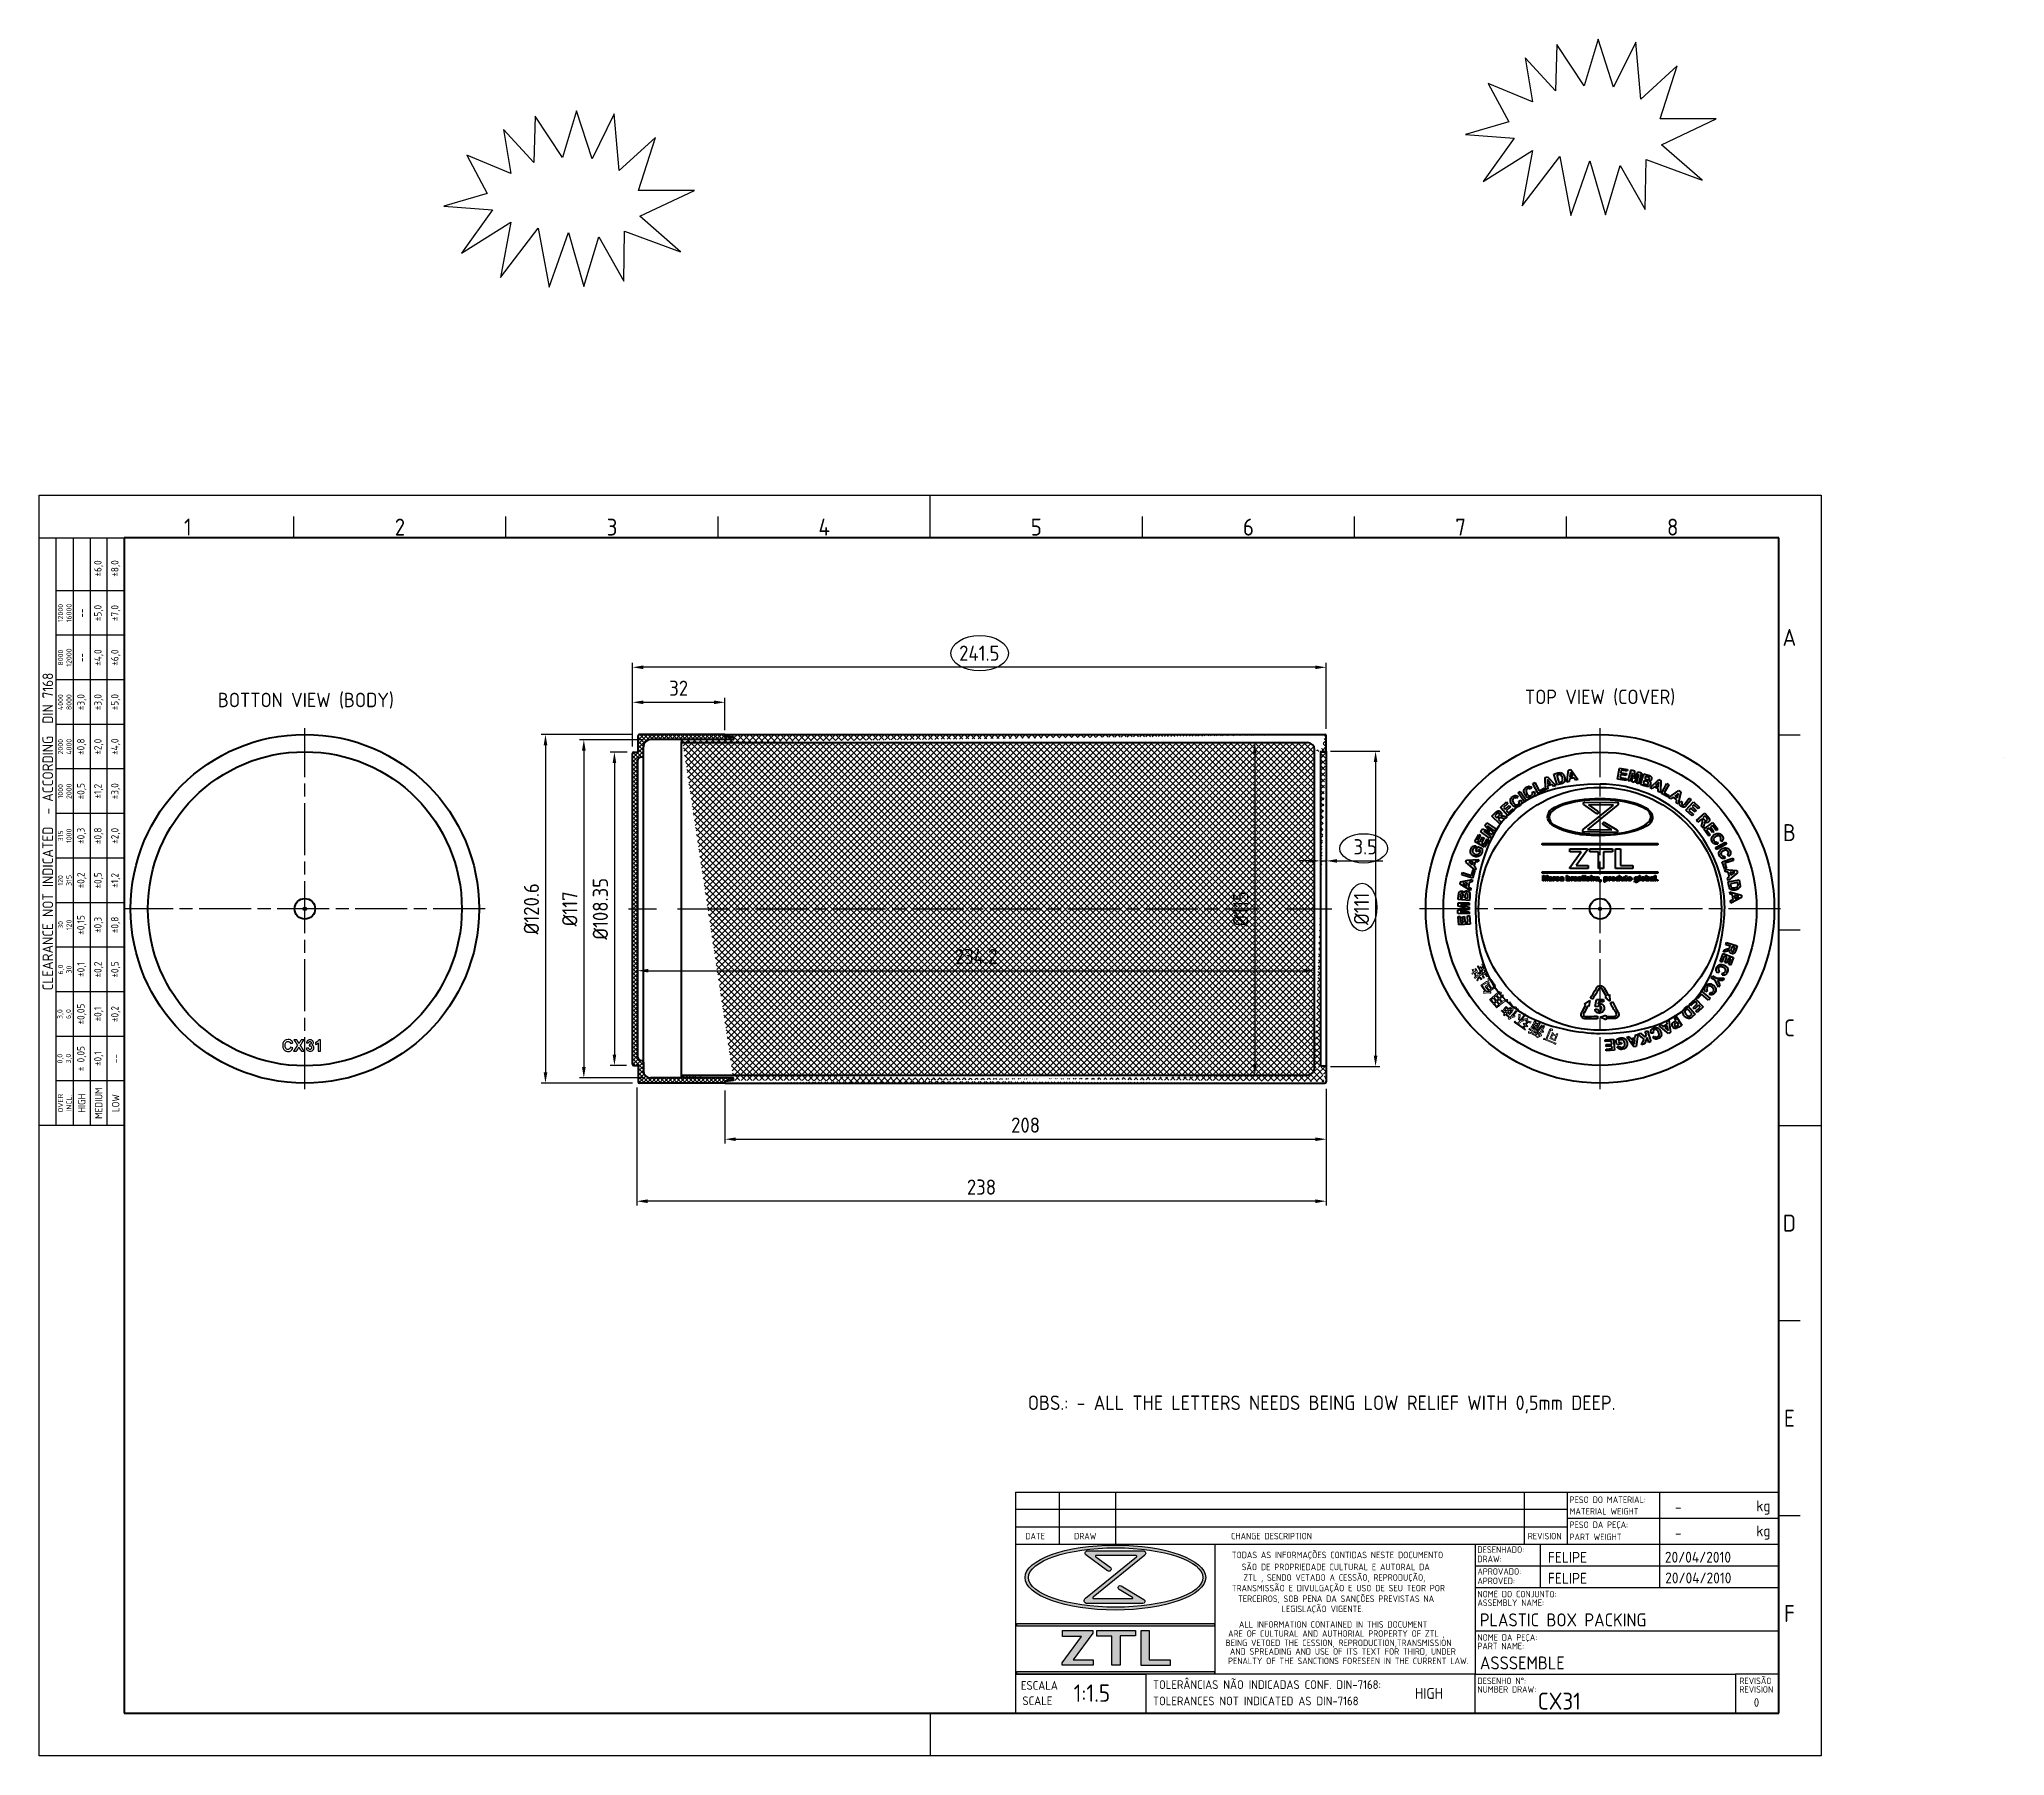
# Model space of a CAD drawing. Extents: x 0 to 988, y 0 to 594.
# Drawn here: x 0 to 680, y 0 to 594 of the extents above; entities that cross this region are included whole.
import ezdxf
from ezdxf.enums import TextEntityAlignment as Align

# ---------------------------------------------------------------- set-up
doc = ezdxf.new("R2010")
doc.units = 0
doc.header["$LTSCALE"] = 1.5
doc.linetypes.add('AM_ISO08W050', pattern=[18, 12, -1.5, 3, -1.5])
doc.layers.get('0').update_dxf_attribs({"linetype": 'CONTINUOUS'})
doc.layers.get('Defpoints').update_dxf_attribs({"linetype": 'CONTINUOUS'})
for name, color, linetype, lineweight in [('AM_0', 7, 'CONTINUOUS', 50), ('AM_5', 3, 'CONTINUOUS', 25), ('AM_7', 4, 'AM_ISO08W050', 25), ('AM_8', 1, 'CONTINUOUS', 25), ('AM_BOR', 7, 'CONTINUOUS', 50)]:
    doc.layers.add(name, color=color, linetype=linetype, lineweight=lineweight)
doc.layers.add('Camada 1', color=7, linetype='CONTINUOUS')
doc.layers.add('Layer 1', color=7, linetype='CONTINUOUS')
doc.styles.add('ACISOTS', font='isocp.shx', dxfattribs={"height": 1})
doc.styles.get("Standard").update_dxf_attribs({"font": 'ISOCP.SHX'})
doc.dimstyles.new('AM_ISO', dxfattribs={"dimtxt": 3.5, "dimasz": 2.5, "dimexe": 1, "dimexo": 1, "dimgap": 1.5, "dimtad": 1, "dimdsep": 46, "dimtxsty": 'Standard', "dimcen": 0, "dimclrd": 256, "dimclre": 256, "dimclrt": 2, "dimadec": 0, "dimazin": 2, "dimtp": 0.1, "dimtm": 0.1, "dimtfac": 0.71, "dimtdec": 3, "dimtmove": 0, "dimatfit": 3, "dimfxl": 1, "dimlwd": -1, "dimlwe": -1, "dimarcsym": 0})

msp = doc.modelspace()

# ---------------------------------------------------------------- texts
at = {"layer": 'AM_0'}
for s, p in [('BOTTON VIEW (BODY)', (61.752, 362.612)), ('TOP VIEW (COVER)', (513.948, 363.687)), ('OBS.: - ALL THE LETTERS NEEDS BEING LOW RELIEF WITH 0,5mm DEEP.', (341.959, 119.556))]:
    msp.add_text(s, height=5, dxfattribs=at).set_placement(p)

# ---------------------------------------------------------------- blocks, each defined once
blk = doc.blocks.new('A3 ZTL')
for p, q in [((19.57, 280.82), (19.57, 9.78)), ((401.17, 280.82), (19.57, 280.82)), ((401.17, 9.78), (401.17, 280.82)), ((19.57, 9.78), (401.17, 9.78))]:
    blk.add_line(p, q)
at = {"layer": 'AM_BOR', "color": 135, "lineweight": 25}
for p, q in [((0, 0), (0, 290.61)), ((0, 290.61), (410.96, 290.61)), ((205.48, 280.82), (205.48, 290.61)), ((410.96, 290.61), (410.96, 0)), ((58.71, 280.82), (58.71, 285.71)), ((107.63, 280.82), (107.63, 285.71)), ((156.56, 280.82), (156.56, 285.71)), ((254.4, 280.82), (254.4, 285.71)), ((303.33, 280.82), (303.33, 285.71)), ((352.25, 280.82), (352.25, 285.71)), ((3.91, 145.3), (3.91, 280.82)), ((7.83, 280.82), (7.83, 145.3)), ((11.74, 280.82), (11.74, 145.3)), ((15.66, 145.3), (15.66, 280.82)), ((19.57, 268.59), (3.91, 268.59)), ((19.57, 258.32), (3.91, 258.32)), ((19.57, 248.04), (3.91, 248.04)), ((19.57, 237.77), (3.91, 237.77)), ((406.07, 235.32), (401.17, 235.32)), ((19.57, 227.5), (3.91, 227.5)), ((19.57, 217.22), (3.91, 217.22)), ((19.57, 206.95), (3.91, 206.95)), ((19.57, 196.67), (3.91, 196.67)), ((19.57, 186.4), (3.91, 186.4)), ((406.07, 190.31), (401.17, 190.31)), ((19.57, 176.13), (3.91, 176.13)), ((19.57, 165.85), (3.91, 165.85)), ((19.57, 155.58), (3.91, 155.58)), ((401.17, 145.3), (410.96, 145.3)), ((406.07, 100.29), (401.17, 100.29)), ((406.07, 55.28), (401.17, 55.28)), ((205.48, 9.78), (205.48, 0)), ((410.96, 0), (0, 0))]:
    blk.add_line(p, q, dxfattribs=at)
blk.add_lwpolyline([(19.57, 145.3), (0, 145.3), (0, 280.82), (19.57, 280.82)], close=True, dxfattribs=at)
at = {"layer": 'AM_BOR', "color": 135, "lineweight": 25, "style": 'ACISOTS'}
for s, p in [('1', (34.25, 283.27)), ('2', (83.17, 283.27)), ('3', (132.09, 283.27)), ('4', (181.02, 283.27)), ('5', (229.94, 283.27)), ('6', (278.86, 283.27)), ('7', (327.79, 283.27)), ('8', (376.71, 283.27)), ('A', (403.62, 257.83)), ('B', (403.62, 212.82)), ('C', (403.62, 167.81)), ('D', (403.62, 122.8)), ('E', (403.62, 77.79)), ('F', (403.62, 32.78))]:
    blk.add_text(s, height=3.91, dxfattribs=at).set_placement(p, align=Align.MIDDLE)
at = {"layer": 'AM_BOR', "color": 135, "lineweight": 25, "attachment_point": 5, "rotation": 90}
for s, insert, char_height, width in [('±6,0', (13.7, 273.73), 1.712, 10.274), ('±8,0', (17.61, 273.73), 1.712, 10.274), ('12000\\P16000', (5.87, 263.45), 1.174, 10.274), ('--', (9.78, 263.45), 1.712, 10.274), ('±5,0', (13.7, 263.45), 1.712, 10.274), ('±7,0', (17.61, 263.45), 1.712, 10.274), ('8000\\P12000', (5.87, 253.18), 1.174, 10.274), ('--', (9.78, 253.18), 1.712, 10.274), ('±4,0', (13.7, 253.18), 1.712, 10.274), ('±6,0', (17.61, 253.18), 1.712, 10.274), ('{\\Fisocp.shx|c0;CLEARANCE NOT INDICATED  - ACCORDING  DIN 7168}', (1.96, 213.06), 2.4462, 135.5186), ('4000\\P8000', (5.87, 242.91), 1.174, 10.274), ('±3,0', (9.78, 242.91), 1.712, 10.274), ('±3,0', (13.7, 242.91), 1.712, 10.274), ('±5,0', (17.61, 242.91), 1.712, 10.274), ('2000\\P4000', (5.87, 232.63), 1.174, 10.274), ('±0,8', (9.78, 232.63), 1.712, 10.274), ('±2,0', (13.7, 232.63), 1.712, 10.274), ('±4,0', (17.61, 232.63), 1.712, 10.274), ('1000\\P2000', (5.87, 222.36), 1.174, 10.274), ('±0,5', (9.78, 222.36), 1.712, 10.274), ('±1,2', (13.7, 222.36), 1.712, 10.274), ('±3,0', (17.61, 222.36), 1.712, 10.274), ('315\\P1000', (5.87, 212.08), 1.174, 10.274), ('±0,3', (9.78, 212.08), 1.712, 10.274), ('±0,8', (13.7, 212.08), 1.712, 10.274), ('±2,0', (17.61, 212.08), 1.712, 10.274), ('120\\P315', (5.87, 201.81), 1.174, 10.274), ('±0,2', (9.78, 201.81), 1.712, 10.274), ('±0,5', (13.7, 201.81), 1.712, 10.274), ('±1,2', (17.61, 201.81), 1.712, 10.274), ('30\\P120', (5.87, 191.54), 1.174, 10.274), ('±0,15', (9.78, 191.54), 1.712, 10.274), ('±0,3', (13.7, 191.54), 1.712, 10.274), ('±0,8', (17.61, 191.54), 1.712, 10.274), ('6,0\\P30', (5.87, 181.26), 1.174, 10.274), ('±0,1', (9.78, 181.26), 1.712, 10.274), ('±0,2', (13.7, 181.26), 1.712, 10.274), ('±0,5', (17.61, 181.26), 1.712, 10.274), ('±0,05', (9.78, 170.99), 1.712, 10.274), ('±0,1', (13.7, 170.99), 1.712, 10.274), ('±0,2', (17.61, 170.99), 1.712, 10.274), ('3,0\\P6,0', (5.87, 170.99), 1.174, 10.274), ('± 0,05', (9.78, 160.71), 1.712, 10.274), ('0,0\\P3,0', (5.87, 160.71), 1.174, 10.274), ('\\pt4.69206;±0,1', (13.7, 160.71), 1.7123, 10.274), ('--', (17.61, 160.71), 1.712, 10.274), ('{\\Fisocp.shx|c0;OVER\\PINCL.}', (5.87, 150.44), 1.1742, 10.274), ('HIGH', (9.78, 150.44), 1.712, 10.274), ('MEDIUM', (13.7, 150.44), 1.712, 10.274), ('LOW', (17.61, 150.44), 1.712, 10.274)]:
    blk.add_mtext(s, dxfattribs=dict(at, insert=insert, char_height=char_height, width=width))
blk = doc.blocks.new('LEGENDAZTL-1')
at = {"layer": 'AM_8'}
h = blk.add_hatch(color=135, dxfattribs=at)
edge = h.paths.add_edge_path()
edge.add_ellipse((23.01, 31.29), major_axis=(20.82, 0), ratio=0.359907, start_angle=191.4592, end_angle=452.8175)
edge.add_ellipse((23.01, 31.29), major_axis=(20.82, 0), ratio=0.359907, start_angle=92.8175, end_angle=191.4592)
edge = h.paths.add_edge_path(flags=16)
edge.add_ellipse((23.07, 31.29), major_axis=(20.11, 0), ratio=0.340664, start_angle=93.067, end_angle=371.4592)
edge.add_ellipse((23.07, 31.29), major_axis=(20.11, 0), ratio=0.340664, start_angle=11.4592, end_angle=93.067)
h = blk.add_hatch(color=135, dxfattribs=at)
edge = h.paths.add_edge_path()
edge.add_line((27.86, 36.04), (16.14, 26.55))
edge.add_arc((16.46, 25.96), 0.662, 118.1409, 270)
edge.add_line((16.46, 25.3), (29.34, 25.3))
edge.add_arc((29.33, 25.79), 0.488, 271.9685, 418.9108)
edge.add_line((29.58, 26.21), (24.36, 29.35))
edge.add_arc((24.11, 28.95), 0.475, 58.6682, 238.8052)
edge.add_line((23.87, 28.54), (26.98, 26.65))
edge.add_arc((26.92, 26.56), 0.12, -90, 54.6545, ccw=False)
edge.add_line((26.92, 26.44), (17.93, 26.44))
edge.add_arc((17.96, 26.6), 0.167, 129.2364, 260.8226, ccw=False)
edge.add_line((17.86, 26.73), (29.79, 36.47))
edge.add_arc((29.47, 36.9), 0.529, 306.0702, 450)
edge.add_line((29.47, 37.43), (16.54, 37.43))
edge.add_arc((16.52, 36.92), 0.513, 87.7272, 233.7471)
edge.add_line((16.21, 36.5), (21.18, 32.86))
edge.add_arc((21.5, 33.28), 0.527, 232.4714, 414.7334)
edge.add_line((21.81, 33.71), (18.46, 36.07))
edge.add_arc((18.53, 36.2), 0.144, 90, 242.5235, ccw=False)
edge.add_line((18.53, 36.35), (27.78, 36.35))
edge.add_arc((27.75, 36.17), 0.176, -50.9964, 80.7655, ccw=False)
for points in [[(0.28, 20.1), (45.87, 20.1), (45.87, 20.7), (0.28, 20.7)], [(10.71, 11.65), (10.71, 11.05), (17.9, 11.05), (17.9, 12.32), (13.24, 12.32), (17.77, 18.44), (17.77, 19.04), (10.78, 19.04), (10.78, 17.71), (15.21, 17.71)], [(18.7, 17.78), (22.17, 17.78), (22.17, 11.05), (24.07, 11.05), (24.07, 17.84), (27.63, 17.84), (27.63, 19.04), (18.7, 19.04)], [(35.62, 11.02), (35.62, 12.32), (30.79, 12.32), (30.79, 19.04), (28.93, 19.04), (28.93, 11.02)], [(45.87, 9.6), (0.28, 9.6), (0.28, 9), (45.87, 9)]]:
    blk.add_hatch(color=135, dxfattribs=at).paths.add_polyline_path(points)
at = {"layer": 'AM_8', "color": 135}
for p, q in [((0, 51), (176, 51)), ((0, 51), (0, 0)), ((10, 51), (10, 39)), ((23, 51), (23, 39)), ((117.25, 51), (117.25, 39)), ((127.25, 39), (127.25, 51)), ((148.5, 51), (148.5, 45)), ((176, 0), (176, 51)), ((127.25, 47), (0, 47)), ((0, 43), (127.25, 43)), ((127.25, 45), (176, 45)), ((148.5, 45), (148.5, 39)), ((0, 39), (106, 39)), ((16.54, 37.43), (29.47, 37.43)), ((45.93, 39), (45.93, 9)), ((106, 39), (106, 20)), ((106, 39), (176, 39)), ((121, 39), (121, 29)), ((148.5, 39), (148.5, 29)), ((106, 34), (176, 34)), ((106, 29), (176, 29)), ((0.28, 20.1), (0.28, 20.7)), ((0.28, 20.7), (45.87, 20.7)), ((45.87, 20.1), (0.28, 20.1)), ((10.78, 17.71), (10.78, 19.04)), ((10.78, 19.04), (17.77, 19.04)), ((17.77, 18.44), (13.24, 12.32)), ((17.77, 19.04), (17.77, 18.44)), ((18.7, 17.78), (18.7, 19.04)), ((18.7, 19.04), (27.63, 19.04)), ((27.63, 19.04), (27.63, 17.84)), ((28.93, 11.02), (28.93, 19.04)), ((28.93, 19.04), (30.79, 19.04)), ((30.79, 19.04), (30.79, 12.32)), ((45.87, 20.7), (45.87, 20.1)), ((106, 20), (106, 9)), ((106, 19), (176, 19)), ((10.71, 11.65), (15.21, 17.71)), ((15.21, 17.71), (10.78, 17.71)), ((22.17, 17.78), (18.7, 17.78)), ((22.17, 11.05), (22.17, 17.78)), ((24.07, 17.84), (24.07, 11.05)), ((27.63, 17.84), (24.07, 17.84)), ((0.28, 9.6), (45.87, 9.6)), ((0.28, 9), (0.28, 9.6)), ((10.71, 11.05), (10.71, 11.65)), ((17.9, 11.05), (10.71, 11.05)), ((13.24, 12.32), (17.9, 12.32)), ((17.9, 12.32), (17.9, 11.05)), ((24.07, 11.05), (22.17, 11.05)), ((35.62, 11.02), (28.93, 11.02)), ((30.79, 12.32), (35.62, 12.32)), ((35.62, 12.32), (35.62, 11.02)), ((45.87, 9.6), (45.87, 9)), ((0, 9), (30, 9)), ((106, 9), (0, 9)), ((45.87, 9), (0.28, 9)), ((30, 9), (30, 0)), ((106, 0), (106, 9)), ((106, 9), (166, 9)), ((176, 9), (166, 9)), ((166, 9), (166, 0)), ((0, 0), (176, 0))]:
    blk.add_line(p, q, dxfattribs=at)
blk.add_lwpolyline([(16.54, 37.43), (29.47, 37.43, -0.726075), (29.79, 36.47), (17.86, 26.73, 0.646844), (17.93, 26.44), (26.92, 26.44, 0.730915), (26.98, 26.65), (23.87, 28.54, -1.001197), (24.36, 29.35), (29.58, 26.21, -0.746343), (29.34, 25.3), (16.46, 25.3, -0.780296), (16.14, 26.55), (27.86, 36.04, 0.647932), (27.78, 36.35), (18.53, 36.35, 0.78497), (18.46, 36.07), (21.81, 33.71, -1.019937), (21.18, 32.86), (16.21, 36.5, -0.740095), (16.54, 37.43, -0.257794)], format="xyb", dxfattribs=at)
for centre, major_axis, ratio in [((23.01, 31.29), (-20.82, 0), 0.359907), ((23.07, 31.29), (-20.11, 0), 0.340664)]:
    blk.add_ellipse(centre, major_axis=major_axis, ratio=ratio, dxfattribs=at)
for s, height, p in [('PESO DO MATERIAL:', 1.5, (127.75, 48.48)), ('MATERIAL WEIGHT', 1.5, (127.75, 45.82)), ('kg', 2.5, (170.83, 46.56)), ('DATE', 1.5, (2.22, 40.09)), ('DRAW', 1.5, (13.48, 40.09)), ('CHANGE DESCRIPTION', 1.5, (49.68, 40.09)), ('REVISION', 1.5, (118.12, 40.09)), ('PESO DA PEÇA:', 1.5, (127.75, 42.71)), ('PART WEIGHT', 1.5, (127.75, 39.91)), ('kg', 2.5, (170.83, 40.79)), ('TODAS AS INFORMAÇÕES CONTIDAS NESTE DOCUMENTO', 1.5, (49.85, 35.75)), ('DESENHADO:', 1.5, (106.5, 36.98)), ('DRAW:', 1.5, (106.5, 34.82)), ('SÃO DE PROPRIEDADE CULTURAL E AUTORAL DA', 1.5, (52.14, 32.98)), ('ZTL , SENDO VETADO A CESSÃO, REPRODUÇÃO,', 1.5, (52.53, 30.54)), ('APROVADO:', 1.5, (106.5, 31.93)), ('TRANSMISSÃO E DIVULGAÇÃO E USO DE SEU TEOR POR', 1.5, (49.85, 28.1)), ('TERCEIROS, SOB PENA DA SANÇÕES PREVISTAS NA', 1.5, (51.3, 25.66)), ('APROVED:', 1.5, (106.5, 29.77)), ('NOME DO CONJUNTO:', 1.5, (106.5, 26.72)), ('LEGISLAÇÃO VIGENTE.', 1.5, (61.33, 23.31)), ('ASSEMBLY NAME:', 1.5, (106.5, 24.74)), ('ARE OF CULTURAL AND AUTHORIAL PROPERTY OF ZTL ,', 1.5, (49, 17.62)), ('ALL INFORMATION CONTAINED IN THIS DOCUMENT', 1.5, (51.5, 19.72)), ('NOME DA PEÇA:', 1.5, (106.5, 16.72)), ('BEING VETOED THE CESSION, REPRODUCTION,TRANSMISSION', 1.5, (48.41, 15.49)), ('AND SPREADING AND USE OF ITS TEXT FOR THIRD, UNDER', 1.5, (49.42, 13.49)), ('PART NAME:', 1.5, (106.5, 14.74)), ('ESCALA', 2, (1.21, 5.42)), ('TOLERÂNCIAS NÃO INDICADAS CONF. DIN-7168:', 2, (31.66, 5.6)), ('DESENHO N%%d:', 1.5, (106.5, 6.72)), ('NUMBER DRAW:', 1.5, (106.5, 4.74)), ('REVISÃO', 1.5, (166.93, 6.72)), ('REVISION', 1.5, (166.93, 4.74)), ('SCALE', 2, (1.57, 1.88)), ('TOLERANCES NOT INDICATED AS DIN-7168', 2, (31.66, 1.83))]:
    blk.add_text(s, height=height, dxfattribs=at).set_placement(p)
at = {"layer": 'AM_8', "color": 135, "width": 0.95}
blk.add_text('PENALTY OF THE SANCTIONS FORESEEN IN THE CURRENT LAW.', height=1.5, dxfattribs=at).set_placement((48.99, 11.32))
at = {"layer": 'AM_8', "color": 135}
for tag, p in [('PESO1', (152.06, 47.53)), ('PESO', (152.06, 41.58))]:
    blk.add_attdef(tag, text='', height=2.5, dxfattribs=at).set_placement(p, align=Align.MIDDLE_LEFT)
for tag, p, height in [('DESN.', (122.75, 34.7), 2.5), ('DATADES', (149.73, 34.73), 2.5), ('APROV', (122.75, 29.87), 2.5), ('DATAAPROV', (149.81, 29.95), 2.5), ('CONJUNTO', (107.07, 20.02), 3), ('PEÇA', (107.07, 10.1), 3), ('NºDESENHO', (120.41, 0.84), 3.91)]:
    blk.add_attdef(tag, p, '', height=height, dxfattribs=at)
at = {"layer": 'AM_8', "color": 135, "style": 'ACISOTS'}
for tag, p, height in [('GEN-TITLE-SCA{12.7}', (13.36, 2.64), 4), ('GEN-TITLE-DWG{30.6}', (92.5, -2.65), 2)]:
    blk.add_attdef(tag, p, '', height=height, dxfattribs=at)
at = {"layer": 'AM_8', "color": 135}
for tag, height, p in [('TOL.N.IND', 2.5, (95.33, 4.56)), ('REV.', 1.96, (170.86, 2.49))]:
    blk.add_attdef(tag, text='', height=height, dxfattribs=at).set_placement(p, align=Align.MIDDLE_CENTER)
blk = doc.blocks.new('*D30')
at = {"layer": 'AM_5', "transparency": 16777216}
for p, q in [((206.69, 231.08), (206.69, 190.26)), ((445.19, 230.58), (445.19, 190.26)), ((441.44, 191.76), (210.44, 191.76))]:
    blk.add_line(p, q, dxfattribs=at)
for points in [[(210.44, 192.38), (210.44, 191.13), (206.69, 191.76)], [(441.44, 192.38), (441.44, 191.13), (445.19, 191.76)]]:
    blk.add_solid(points, dxfattribs=at)
at = {"layer": 'Defpoints', "color": 0, "transparency": 16777216}
for p in [(206.69, 232.58), (445.19, 232.08), (206.69, 191.76)]:
    blk.add_point(p, dxfattribs=at)
at = {"layer": 'AM_5', "color": 3, "transparency": 16777216, "insert": (325.94, 196.63), "char_height": 5.25, "attachment_point": 5}
blk.add_mtext('238', dxfattribs=at)
blk = doc.blocks.new('*D31')
at = {"layer": 'AM_5', "transparency": 16777216}
for p, q in [((237.19, 230.08), (237.19, 211.7)), ((445.19, 229.08), (445.19, 211.7)), ((240.94, 213.2), (441.44, 213.2))]:
    blk.add_line(p, q, dxfattribs=at)
for points in [[(240.94, 213.82), (240.94, 212.57), (237.19, 213.2)], [(441.44, 213.82), (441.44, 212.57), (445.19, 213.2)]]:
    blk.add_solid(points, dxfattribs=at)
at = {"layer": 'Defpoints', "color": 0, "transparency": 16777216}
for p in [(237.19, 231.58), (445.19, 230.58), (445.19, 213.2)]:
    blk.add_point(p, dxfattribs=at)
at = {"layer": 'AM_5', "color": 3, "transparency": 16777216, "insert": (341.19, 218.07), "char_height": 5.25, "attachment_point": 5}
blk.add_mtext('208', dxfattribs=at)
blk = doc.blocks.new('*D32')
at = {"layer": 'AM_5', "transparency": 16777216}
for p, q in [((206.99, 261.38), (206.99, 272.98)), ((441.19, 261.38), (441.19, 272.98)), ((210.74, 271.48), (437.44, 271.48))]:
    blk.add_line(p, q, dxfattribs=at)
for points in [[(210.74, 272.11), (210.74, 270.86), (206.99, 271.48)], [(437.44, 272.11), (437.44, 270.86), (441.19, 271.48)]]:
    blk.add_solid(points, dxfattribs=at)
at = {"layer": 'Defpoints', "color": 0, "transparency": 16777216}
for p in [(441.19, 271.48), (206.99, 259.88), (441.19, 259.88)]:
    blk.add_point(p, dxfattribs=at)
at = {"layer": 'AM_5', "color": 3, "transparency": 16777216, "insert": (324.09, 276.36), "char_height": 5.25, "attachment_point": 5}
blk.add_mtext('234.2', dxfattribs=at)
blk = doc.blocks.new('*D34')
at = {"layer": 'AM_5', "transparency": 16777216}
for p, q in [((427.5, 350.38), (418.99, 350.38)), ((420.49, 346.63), (420.49, 239.13)), ((428.7, 235.38), (418.99, 235.38))]:
    blk.add_line(p, q, dxfattribs=at)
for points in [[(419.87, 346.63), (421.12, 346.63), (420.49, 350.38)], [(419.87, 239.13), (421.12, 239.13), (420.49, 235.38)]]:
    blk.add_solid(points, dxfattribs=at)
at = {"layer": 'Defpoints', "color": 0, "transparency": 16777216}
for p in [(429, 350.38), (420.49, 235.38), (430.2, 235.38)]:
    blk.add_point(p, dxfattribs=at)
at = {"layer": 'AM_5', "color": 3, "transparency": 16777216, "insert": (415.62, 292.88), "char_height": 5.25, "attachment_point": 5, "rotation": 90}
blk.add_mtext('%%C115', dxfattribs=at)
blk = doc.blocks.new('*D35')
at = {"layer": 'AM_5', "transparency": 16777216}
for p, q in [((446.69, 347.38), (463.78, 347.38)), ((462.28, 343.63), (462.28, 242.13)), ((446.69, 238.38), (463.78, 238.38))]:
    blk.add_line(p, q, dxfattribs=at)
for points in [[(461.65, 343.63), (462.9, 343.63), (462.28, 347.38)], [(461.65, 242.13), (462.9, 242.13), (462.28, 238.38)]]:
    blk.add_solid(points, dxfattribs=at)
at = {"layer": 'Defpoints', "color": 0, "transparency": 16777216}
for p in [(445.19, 347.38), (445.19, 238.38), (462.28, 238.38)]:
    blk.add_point(p, dxfattribs=at)
at = {"layer": 'AM_5', "color": 3, "transparency": 16777216, "insert": (457.4, 292.88), "char_height": 5.25, "attachment_point": 5, "rotation": 90}
blk.add_mtext('%%C111', dxfattribs=at)
blk = doc.blocks.new('*D36')
at = {"layer": 'AM_5', "transparency": 16777216}
for p, q in [((205.19, 349.06), (205.19, 377.91)), ((441.44, 376.41), (208.94, 376.41)), ((445.19, 355.18), (445.19, 377.91))]:
    blk.add_line(p, q, dxfattribs=at)
for points in [[(208.94, 377.04), (208.94, 375.79), (205.19, 376.41)], [(441.44, 377.04), (441.44, 375.79), (445.19, 376.41)]]:
    blk.add_solid(points, dxfattribs=at)
at = {"layer": 'Defpoints', "color": 0, "transparency": 16777216}
for p in [(205.19, 376.41), (445.19, 353.68), (205.19, 347.56)]:
    blk.add_point(p, dxfattribs=at)
at = {"layer": 'AM_5', "color": 3, "transparency": 16777216, "insert": (325.19, 381.29), "char_height": 5.25, "attachment_point": 5}
blk.add_mtext('241.5', dxfattribs=at)
blk = doc.blocks.new('*D37')
at = {"layer": 'AM_5', "transparency": 16777216}
for p, q in [((205.19, 350.56), (205.19, 365.8)), ((208.94, 364.3), (233.44, 364.3)), ((237.19, 354.68), (237.19, 365.8))]:
    blk.add_line(p, q, dxfattribs=at)
for points in [[(208.94, 364.93), (208.94, 363.68), (205.19, 364.3)], [(233.44, 364.93), (233.44, 363.68), (237.19, 364.3)]]:
    blk.add_solid(points, dxfattribs=at)
at = {"layer": 'Defpoints', "color": 0, "transparency": 16777216}
for p in [(237.19, 364.3), (205.19, 349.06), (237.19, 353.18)]:
    blk.add_point(p, dxfattribs=at)
at = {"layer": 'AM_5', "color": 3, "transparency": 16777216, "insert": (221.19, 369.18), "char_height": 5.25, "attachment_point": 5}
blk.add_mtext('32', dxfattribs=at)
blk = doc.blocks.new('*D38')
at = {"layer": 'AM_5', "transparency": 16777216}
for p, q in [((205.19, 353.18), (173.61, 353.18)), ((175.11, 349.43), (175.11, 236.33)), ((205.19, 232.58), (173.61, 232.58))]:
    blk.add_line(p, q, dxfattribs=at)
for points in [[(174.49, 349.43), (175.74, 349.43), (175.11, 353.18)], [(174.49, 236.33), (175.74, 236.33), (175.11, 232.58)]]:
    blk.add_solid(points, dxfattribs=at)
at = {"layer": 'Defpoints', "color": 0, "transparency": 16777216}
for p in [(206.69, 353.18), (175.11, 232.58), (206.69, 232.58)]:
    blk.add_point(p, dxfattribs=at)
at = {"layer": 'AM_5', "color": 3, "transparency": 16777216, "insert": (170.24, 292.88), "char_height": 5.25, "attachment_point": 5, "rotation": 90}
blk.add_mtext('%%c120.6', dxfattribs=at)
blk = doc.blocks.new('*D39')
at = {"layer": 'AM_5', "transparency": 16777216}
for p, q in [((208.99, 351.38), (186.88, 351.38)), ((188.38, 347.63), (188.38, 238.13)), ((208.99, 234.38), (186.88, 234.38))]:
    blk.add_line(p, q, dxfattribs=at)
for points in [[(187.76, 347.63), (189.01, 347.63), (188.38, 351.38)], [(187.76, 238.13), (189.01, 238.13), (188.38, 234.38)]]:
    blk.add_solid(points, dxfattribs=at)
at = {"layer": 'Defpoints', "color": 0, "transparency": 16777216}
for p in [(210.49, 351.38), (188.38, 234.38), (210.49, 234.38)]:
    blk.add_point(p, dxfattribs=at)
at = {"layer": 'AM_5', "color": 3, "transparency": 16777216, "insert": (183.51, 292.88), "char_height": 5.25, "attachment_point": 5, "rotation": 90}
blk.add_mtext('%%C117', dxfattribs=at)
blk = doc.blocks.new('*D40')
at = {"layer": 'AM_5', "transparency": 16777216}
for p, q in [((203.42, 347.06), (197.46, 347.06)), ((198.96, 343.31), (198.96, 242.46)), ((203.19, 238.71), (197.46, 238.71))]:
    blk.add_line(p, q, dxfattribs=at)
for points in [[(198.34, 343.31), (199.59, 343.31), (198.96, 347.06)], [(198.34, 242.46), (199.59, 242.46), (198.96, 238.71)]]:
    blk.add_solid(points, dxfattribs=at)
at = {"layer": 'Defpoints', "color": 0, "transparency": 16777216}
for p in [(204.92, 347.06), (198.96, 238.71), (204.69, 238.71)]:
    blk.add_point(p, dxfattribs=at)
at = {"layer": 'AM_5', "color": 3, "transparency": 16777216, "insert": (194.09, 292.88), "char_height": 5.25, "attachment_point": 5, "rotation": 90}
blk.add_mtext('%%C108.35', dxfattribs=at)
blk = doc.blocks.new('*D41')
at = {"layer": 'AM_5', "transparency": 16777216}
for p, q in [((439.44, 309.46), (435.69, 309.46)), ((443.19, 309.46), (445.19, 309.46)), ((448.94, 309.46), (464.76, 309.46))]:
    blk.add_line(p, q, dxfattribs=at)
for points in [[(439.44, 310.08), (439.44, 308.83), (443.19, 309.46)], [(448.94, 310.08), (448.94, 308.83), (445.19, 309.46)]]:
    blk.add_solid(points, dxfattribs=at)
at = {"layer": 'Defpoints', "color": 0, "transparency": 16777216}
for p in [(443.19, 309.46), (445.19, 309.46), (445.19, 309.46)]:
    blk.add_point(p, dxfattribs=at)
at = {"layer": 'AM_5', "color": 3, "transparency": 16777216, "insert": (458.72, 314.33), "char_height": 5.25, "attachment_point": 5}
blk.add_mtext('3.5', dxfattribs=at)

# ---------------------------------------------------------------- dimensions: what is measured, and where the dimension line sits
at = {"layer": 'AM_5', "color": 253}
for base, p1, p2, text, picture, middle in [((205.19, 376.414), (445.19, 353.685), (205.19, 347.56), '241.5', '*D36', (325.19, 381.29)), ((445.19, 309.456), (443.19, 309.456), (445.19, 309.456), '3.5', '*D41', (458.724, 314.331)), ((206.69, 191.759), (445.19, 232.085), (206.69, 232.585), '238', '*D30', (325.94, 196.634))]:
    dim = msp.add_linear_dim(base=base, p1=p1, p2=p2, text=text, dimstyle='AM_ISO', override={"dimscale": 1.5, "dimclrt": 3, "dimadec": 2, "dimtp": 0, "dimtm": 0.12, "dimtdec": 2}, dxfattribs=at)
    dim.commit()
    dim.dimension.update_dxf_attribs({"geometry": picture, "text_midpoint": middle})
for base, p1, p2, picture, middle in [((237.19, 364.302), (205.19, 349.06), (237.19, 353.185), '*D37', (221.19, 369.177)), ((441.19, 271.484), (206.99, 259.885), (441.19, 259.885), '*D32', (324.09, 276.359)), ((445.19, 213.197), (237.19, 231.585), (445.19, 230.585), '*D31', (341.19, 218.073))]:
    dim = msp.add_linear_dim(base=base, p1=p1, p2=p2, dimstyle='AM_ISO', override={"dimscale": 1.5, "dimclrt": 3, "dimadec": 2, "dimtp": 0, "dimtm": 0.12, "dimtdec": 2}, dxfattribs=at)
    dim.commit()
    dim.dimension.update_dxf_attribs({"geometry": picture, "text_midpoint": middle})
for base, p1, p2, text, picture, middle in [((175.111, 232.585), (206.69, 353.185), (206.69, 232.585), '%%c120.6', '*D38', (170.236, 292.885)), ((188.384, 234.385), (210.49, 351.385), (210.49, 234.385), '%%C117', '*D39', (183.509, 292.885)), ((198.963, 238.71), (204.917, 347.06), (204.69, 238.71), '%%C108.35', '*D40', (194.088, 292.885)), ((420.493, 235.385), (428.996, 350.385), (430.204, 235.385), '%%C115', '*D34', (415.618, 292.885)), ((462.276, 238.385), (445.19, 347.385), (445.19, 238.385), '%%C111', '*D35', (457.401, 292.885))]:
    dim = msp.add_linear_dim(base=base, p1=p1, p2=p2, angle=90, text=text, dimstyle='AM_ISO', override={"dimscale": 1.5, "dimclrt": 3, "dimadec": 2, "dimtp": 0, "dimtm": 0.12, "dimtdec": 2}, dxfattribs=at)
    dim.commit()
    dim.dimension.update_dxf_attribs({"geometry": picture, "text_midpoint": middle})

# ---------------------------------------------------------------- hatches: boundary and pattern name
at = {"layer": 'AM_8'}
h = msp.add_hatch(dxfattribs=at)
h.set_pattern_fill('_U', color=256, angle=135, style=0, double=1, pattern_type=0)
h.set_pattern_definition([(135, (565.5152, 184.8848), (-0.7071068, -0.7071068), []), (225, (565.5152, 184.8848), (0.7071068, -0.7071068), [])])
h.paths.add_polyline_path([(205.69, 347.06, 0.4142136), (205.19, 346.56), (205.19, 239.21, 0.4142136), (205.69, 238.71), (206.99, 238.71, -0.4142136), (207.19, 238.51), (207.19, 233.085, 0.4142136), (207.69, 232.585), (237.19, 232.585), (237.19, 233.104, -0.3853136), (237.37, 233.303), (240.01, 233.567, 0.3853136), (240.19, 233.766), (240.19, 234.185, 0.4142136), (239.99, 234.385), (211.49, 234.385, -0.4142136), (208.99, 236.885), (208.99, 239.885, 0.4142136), (208.49, 240.385, -0.4142136), (206.99, 241.885), (206.99, 343.885, -0.4142136), (208.49, 345.385, 0.4142136), (208.99, 345.885), (208.99, 348.885, -0.4142136), (211.49, 351.385), (239.99, 351.385, 0.4142136), (240.19, 351.585), (240.19, 352.004, 0.3853136), (240.01, 352.203), (237.37, 352.467, -0.3853136), (237.19, 352.666), (237.19, 353.185), (207.69, 353.185, 0.4142136), (207.19, 352.685), (207.19, 347.26, -0.4142136), (206.99, 347.06)])
h = msp.add_hatch(dxfattribs=at)
h.set_pattern_fill('_U', color=256, scale=1.5, angle=135, style=0, double=1, pattern_type=0)
h.set_pattern_definition([(135, (15.582, 0), (-1.06066, -1.06066), []), (225, (15.582, 0), (1.06066, -1.06066), [])])
edge = h.paths.add_edge_path(flags=17)
edge.add_arc((444.99, 347.385), 0.2, 270, 360)
edge.add_arc((444.99, 347.385), 0.2, 270, 360, ccw=False)
h.paths.add_polyline_path([(237.19, 353.185), (237.19, 352.666)], flags=16)
edge = h.paths.add_edge_path(flags=16)
edge.add_arc((237.39, 352.666), 0.2, 180, 264.289407)
edge.add_arc((237.39, 352.666), 0.2, 180, 264.289407, ccw=False)
edge = h.paths.add_edge_path(flags=17)
edge.add_arc((237.39, 233.104), 0.2, 95.710593, 180)
edge.add_arc((237.39, 233.104), 0.2, 95.710593, 180, ccw=False)
h.paths.add_polyline_path([(237.19, 232.585), (237.19, 233.104)], flags=16)
edge = h.paths.add_edge_path()
edge.add_arc((240.09, 352.094), 0.1, 360, 444.289407)
edge.add_line((237.37, 352.467), (240.1, 352.194))
edge.add_arc((240.09, 351.484), 0.1, 270.318307, 360)
edge.add_arc((222.44, 350.635), 0.25, 180, 270)
edge.add_arc((222.44, 351.036), 0.25, 90.318307, 180)
edge.add_line((222.19, 351.036), (222.19, 350.635))
edge.add_line((240.091, 351.384), (222.439, 351.286))
edge.add_line((240.19, 352.094), (240.19, 351.484))
edge.add_arc((239.99, 352.004), 0.2, 0, 84.289407)
edge.add_arc((239.99, 351.585), 0.2, 270, 360)
edge.add_line((240.19, 352.004), (240.19, 351.585))
edge.add_line((240.01, 352.203), (237.37, 352.467))
edge.add_line((237.19, 353.185), (444.69, 353.185))
edge.add_line((222.44, 350.385), (438.69, 350.385))
edge.add_arc((438.69, 347.885), 2.5, 360, 450)
edge.add_line((445.19, 347.385), (445.19, 352.685))
edge.add_line((443.39, 347.185), (444.99, 347.185))
edge.add_arc((443.39, 346.985), 0.2, 90, 180)
edge.add_arc((444.69, 352.685), 0.5, 360, 450)
edge.add_line((443.69, 347.185), (444.99, 347.185))
edge.add_line((441.19, 237.885), (441.19, 347.885))
edge.add_line((443.19, 346.985), (443.19, 238.785))
edge.add_arc((444.69, 233.085), 0.5, 270, 360)
edge.add_arc((443.39, 238.785), 0.2, 180, 270)
edge.add_arc((444.99, 238.385), 0.2, 360, 450)
edge.add_line((443.39, 238.585), (444.99, 238.585))
edge.add_arc((438.69, 237.885), 2.5, 270, 360)
edge.add_line((445.19, 238.385), (445.19, 233.085))
edge.add_line((222.44, 235.385), (438.69, 235.385))
edge.add_line((237.19, 232.585), (444.69, 232.585))
edge.add_line((240.01, 233.567), (237.37, 233.303))
edge.add_line((240.19, 233.766), (240.19, 234.185))
edge.add_arc((239.99, 234.185), 0.2, 360, 450)
edge.add_arc((239.99, 233.766), 0.2, 275.710593, 360)
edge.add_line((240.19, 233.675), (240.19, 234.285))
edge.add_line((240.091, 234.385), (222.439, 234.483))
edge.add_line((222.19, 234.733), (222.19, 235.135))
edge.add_arc((222.44, 234.733), 0.25, 180, 269.681693)
edge.add_arc((222.44, 235.135), 0.25, 90, 180)
edge.add_arc((240.09, 234.285), 0.1, 360, 449.681693)
edge.add_line((237.37, 233.303), (240.1, 233.576))
edge.add_arc((240.09, 233.675), 0.1, 275.710593, 360)

# ---------------------------------------------------------------- linework, layer by layer
at = {"layer": 'AM_0'}
for p, q in [((205.69, 347.06), (206.99, 347.06)), ((207.19, 347.26), (207.19, 352.685)), ((237.19, 353.185), (207.69, 353.185)), ((208.99, 345.885), (208.99, 348.885)), ((239.99, 351.385), (211.49, 351.385)), ((222.19, 351.036), (222.19, 350.635)), ((222.19, 235.135), (222.19, 350.635)), ((240.091, 351.384), (222.439, 351.286)), ((222.44, 350.385), (438.69, 350.385)), ((237.19, 353.185), (237.19, 352.666)), ((237.19, 352.666), (237.19, 353.185)), ((237.19, 353.185), (444.69, 353.185)), ((240.01, 352.203), (237.37, 352.467)), ((237.37, 352.467), (240.1, 352.194)), ((240.19, 352.094), (240.19, 351.484)), ((240.19, 352.004), (240.19, 351.585)), ((441.19, 237.885), (441.19, 347.885)), ((443.19, 346.985), (443.19, 238.785)), ((443.39, 347.185), (444.99, 347.185)), ((443.69, 347.185), (444.99, 347.185)), ((445.19, 347.385), (445.19, 352.685)), ((445.19, 347.385), (445.19, 238.385)), ((205.19, 239.21), (205.19, 346.56)), ((206.99, 343.885), (206.99, 241.885)), ((208.49, 345.385), (208.49, 345.385)), ((208.99, 239.885), (208.99, 345.885)), ((679.915, 345.385), (679.915, 345.385)), ((205.69, 238.71), (206.99, 238.71)), ((207.19, 238.51), (207.19, 233.085)), ((208.49, 240.385), (208.49, 240.385)), ((208.99, 239.885), (208.99, 236.885)), ((443.39, 238.585), (444.99, 238.585)), ((445.19, 238.385), (445.19, 233.085)), ((237.19, 232.585), (207.69, 232.585)), ((239.99, 234.385), (211.49, 234.385)), ((222.19, 234.733), (222.19, 235.135)), ((240.091, 234.385), (222.439, 234.483)), ((222.44, 235.385), (438.69, 235.385)), ((237.19, 233.104), (237.19, 232.585)), ((237.19, 232.585), (237.19, 233.104)), ((237.19, 232.585), (444.69, 232.585)), ((237.37, 233.303), (240.1, 233.576)), ((240.01, 233.567), (237.37, 233.303)), ((240.19, 233.675), (240.19, 234.285)), ((240.19, 233.766), (240.19, 234.185))]:
    msp.add_line(p, q, dxfattribs=at)
for centre, radius in [((91.863, 292.885), 60.3), ((91.863, 292.885), 54.3), ((539.921, 292.885), 60.3), ((539.921, 292.885), 54.175), ((539.921, 292.885), 42.004), ((91.863, 292.885), 3.572), ((91.863, 292.885), 0.469), ((539.921, 292.885), 3.572), ((539.921, 292.885), 0.469)]:
    msp.add_circle(centre, radius, dxfattribs=at)
for centre, radius, start, end in [((205.69, 346.56), 0.5, 90, 180), ((206.99, 347.26), 0.2, 270, 360), ((207.69, 352.685), 0.5, 90, 180), ((211.49, 348.885), 2.5, 90, 180), ((222.44, 351.036), 0.25, 90.318307, 180), ((222.44, 350.635), 0.25, 180, 270), ((237.39, 352.666), 0.2, 180, 264.289407), ((237.39, 352.666), 0.2, 180, 264.289407), ((239.99, 351.585), 0.2, 270, 360), ((239.99, 352.004), 0.2, 0, 84.289407), ((240.09, 351.484), 0.1, 270.318307, 360), ((240.09, 352.094), 0.1, 360, 84.289407), ((438.69, 347.885), 2.5, 360, 90), ((443.39, 346.985), 0.2, 90, 180), ((444.69, 352.685), 0.5, 360, 90), ((444.99, 347.385), 0.2, 270, 360), ((444.99, 347.385), 0.2, 270, 360), ((208.49, 343.885), 1.5, 90, 180), ((208.49, 345.885), 0.5, 270, 360), ((205.69, 239.21), 0.5, 180, 270), ((208.49, 241.885), 1.5, 180, 270), ((206.99, 238.51), 0.2, 360, 90), ((208.49, 239.885), 0.5, 360, 90), ((443.39, 238.785), 0.2, 180, 270), ((444.99, 238.385), 0.2, 360, 90), ((207.69, 233.085), 0.5, 180, 270), ((211.49, 236.885), 2.5, 180, 270), ((222.44, 235.135), 0.25, 90, 180), ((222.44, 234.733), 0.25, 180, 269.681693), ((237.39, 233.104), 0.2, 95.710593, 180), ((237.39, 233.104), 0.2, 95.710593, 180), ((239.99, 234.185), 0.2, 360, 90), ((239.99, 233.766), 0.2, 275.710593, 360), ((240.09, 234.285), 0.1, 360, 89.681693), ((240.09, 233.675), 0.1, 275.710593, 360), ((438.69, 237.885), 2.5, 270, 360), ((444.69, 233.085), 0.5, 270, 360)]:
    msp.add_arc(centre, radius, start, end, dxfattribs=at)
at = {"layer": 'AM_0', "color": 7}
for points in [[(525.377, 339.861), (525.688, 339.95), (525.932, 339.995), (526.109, 339.994)], [(526.109, 339.994), (526.347, 339.992), (526.568, 339.931), (526.771, 339.81)], [(545.997, 337.729), (545.997, 337.729), (546.606, 341.572), (546.606, 341.572)], [(546.606, 341.572), (546.606, 341.572), (549.455, 341.121), (549.455, 341.121)], [(547.279, 340.799), (547.279, 340.799), (547.144, 339.947), (547.144, 339.947)], [(549.352, 340.47), (549.352, 340.47), (547.279, 340.799), (547.279, 340.799)], [(549.455, 341.121), (549.455, 341.121), (549.352, 340.47), (549.352, 340.47)], [(549.602, 337.195), (549.602, 337.195), (550.674, 340.936), (550.674, 340.936)], [(550.674, 340.936), (550.674, 340.936), (551.805, 340.612), (551.805, 340.612)], [(551.805, 340.612), (551.805, 340.612), (551.752, 337.865), (551.752, 337.865)], [(551.752, 337.865), (551.752, 337.865), (553.154, 340.225), (553.154, 340.225)], [(553.154, 340.225), (553.154, 340.225), (554.287, 339.9), (554.287, 339.9)], [(511.604, 333.037), (511.604, 333.037), (512.248, 333.488), (512.248, 333.488)], [(512.248, 333.488), (512.248, 333.488), (514.479, 330.301), (514.479, 330.301)], [(513.976, 332.263), (513.633, 332.813), (513.508, 333.328), (513.602, 333.809)], [(513.602, 333.809), (513.696, 334.29), (513.973, 334.675), (514.436, 334.964)], [(514.327, 333.738), (514.284, 333.468), (514.386, 333.136), (514.632, 332.743)], [(514.758, 334.374), (514.513, 334.221), (514.369, 334.009), (514.327, 333.738)], [(514.436, 334.964), (514.839, 335.216), (515.242, 335.302), (515.643, 335.22)], [(515.301, 334.507), (515.116, 334.529), (514.934, 334.484), (514.758, 334.374)], [(515.799, 334.254), (515.654, 334.402), (515.488, 334.486), (515.301, 334.507)], [(515.643, 335.22), (515.881, 335.174), (516.12, 335.041), (516.361, 334.824)], [(516.361, 334.824), (516.361, 334.824), (515.799, 334.254), (515.799, 334.254)], [(516.459, 333.249), (516.459, 333.249), (517.232, 333.448), (517.232, 333.448)], [(516.516, 332.546), (516.573, 332.738), (516.554, 332.973), (516.459, 333.249)], [(516.717, 336.2), (516.717, 336.2), (517.417, 336.557), (517.417, 336.557)], [(518.469, 332.762), (518.469, 332.762), (516.717, 336.2), (516.717, 336.2)], [(517.232, 333.448), (517.358, 333.026), (517.361, 332.656), (517.24, 332.336)], [(517.417, 336.557), (517.417, 336.557), (518.871, 333.703), (518.871, 333.703)], [(520.909, 334.005), (520.909, 334.005), (518.469, 332.762), (518.469, 332.762)], [(518.871, 333.703), (518.871, 333.703), (520.612, 334.589), (520.612, 334.589)], [(520.612, 334.589), (520.612, 334.589), (520.909, 334.005), (520.909, 334.005)], [(520.985, 338.27), (520.985, 338.27), (521.756, 338.581), (521.756, 338.581)], [(521.038, 334.094), (521.038, 334.094), (520.985, 338.27), (520.985, 338.27)], [(521.81, 334.407), (521.81, 334.407), (521.038, 334.094), (521.038, 334.094)], [(522.74, 336.442), (522.74, 336.442), (521.702, 337.58), (521.702, 337.58)], [(521.702, 337.58), (521.702, 337.58), (521.755, 336.045), (521.755, 336.045)], [(521.755, 336.045), (521.755, 336.045), (522.74, 336.442), (522.74, 336.442)], [(521.756, 338.581), (521.756, 338.581), (524.658, 335.557), (524.658, 335.557)], [(523.219, 335.929), (523.219, 335.929), (521.777, 335.347), (521.777, 335.347)], [(521.777, 335.347), (521.777, 335.347), (521.81, 334.407), (521.81, 334.407)], [(523.865, 335.237), (523.865, 335.237), (523.219, 335.929), (523.219, 335.929)], [(524.658, 335.557), (524.658, 335.557), (523.865, 335.237), (523.865, 335.237)], [(523.997, 339.465), (523.997, 339.465), (525.377, 339.861), (525.377, 339.861)], [(525.069, 335.725), (525.069, 335.725), (523.997, 339.465), (523.997, 339.465)], [(525.272, 339.146), (525.272, 339.146), (524.933, 339.049), (524.933, 339.049)], [(524.933, 339.049), (524.933, 339.049), (525.644, 336.572), (525.644, 336.572)], [(526.49, 336.132), (526.49, 336.132), (525.069, 335.725), (525.069, 335.725)], [(525.902, 339.288), (525.79, 339.282), (525.58, 339.234), (525.272, 339.146)], [(525.644, 336.572), (525.644, 336.572), (526.207, 336.733), (526.207, 336.733)], [(526.303, 339.212), (526.186, 339.273), (526.052, 339.298), (525.902, 339.288)], [(526.207, 336.733), (526.418, 336.794), (526.567, 336.849), (526.654, 336.9)], [(526.621, 338.911), (526.525, 339.052), (526.419, 339.152), (526.303, 339.212)], [(527.136, 336.403), (526.985, 336.302), (526.769, 336.212), (526.49, 336.132)], [(526.888, 338.268), (526.806, 338.557), (526.716, 338.771), (526.621, 338.911)], [(526.654, 336.9), (526.767, 336.966), (526.854, 337.046), (526.914, 337.143)], [(526.771, 339.81), (526.975, 339.691), (527.153, 339.523), (527.303, 339.308)], [(527.008, 337.561), (527.011, 337.742), (526.971, 337.979), (526.888, 338.268)], [(526.914, 337.143), (526.974, 337.239), (527.005, 337.379), (527.008, 337.561)], [(527.58, 336.854), (527.487, 336.689), (527.338, 336.538), (527.136, 336.403)], [(527.303, 339.308), (527.453, 339.091), (527.578, 338.809), (527.679, 338.458)], [(527.792, 337.629), (527.777, 337.33), (527.707, 337.072), (527.58, 336.854)], [(527.679, 338.458), (527.767, 338.15), (527.804, 337.874), (527.792, 337.629)], [(548.92, 337.266), (548.92, 337.266), (545.997, 337.729), (545.997, 337.729)], [(547.041, 339.3), (547.041, 339.3), (546.876, 338.254), (546.876, 338.254)], [(546.876, 338.254), (546.876, 338.254), (549.022, 337.914), (549.022, 337.914)], [(548.971, 338.994), (548.971, 338.994), (547.041, 339.3), (547.041, 339.3)], [(547.144, 339.947), (547.144, 339.947), (549.073, 339.641), (549.073, 339.641)], [(549.022, 337.914), (549.022, 337.914), (548.92, 337.266), (548.92, 337.266)], [(549.073, 339.641), (549.073, 339.641), (548.971, 338.994), (548.971, 338.994)], [(550.303, 336.994), (550.303, 336.994), (549.602, 337.195), (549.602, 337.195)], [(551.147, 339.939), (551.147, 339.939), (550.303, 336.994), (550.303, 336.994)], [(551.043, 336.782), (551.043, 336.782), (551.147, 339.939), (551.147, 339.939)], [(551.77, 336.574), (551.77, 336.574), (551.043, 336.782), (551.043, 336.782)], [(553.358, 339.305), (553.358, 339.305), (551.77, 336.574), (551.77, 336.574)], [(552.513, 336.361), (552.513, 336.361), (553.358, 339.305), (553.358, 339.305)], [(553.214, 336.16), (553.214, 336.16), (552.513, 336.361), (552.513, 336.361)], [(554.287, 339.9), (554.287, 339.9), (553.214, 336.16), (553.214, 336.16)], [(553.921, 335.874), (553.921, 335.874), (555.123, 339.575), (555.123, 339.575)], [(555.18, 335.465), (555.18, 335.465), (553.921, 335.874), (553.921, 335.874)], [(555.193, 337.244), (555.193, 337.244), (554.871, 336.255), (554.871, 336.255)], [(554.871, 336.255), (554.871, 336.255), (555.562, 336.03), (555.562, 336.03)], [(555.123, 339.575), (555.123, 339.575), (556.602, 339.094), (556.602, 339.094)], [(556.09, 335.197), (555.961, 335.224), (555.658, 335.313), (555.18, 335.465)], [(555.796, 337.048), (555.796, 337.048), (555.193, 337.244), (555.193, 337.244)], [(555.671, 338.716), (555.671, 338.716), (555.393, 337.86), (555.393, 337.86)], [(555.393, 337.86), (555.393, 337.86), (555.882, 337.701), (555.882, 337.701)], [(555.562, 336.03), (555.832, 335.943), (556.005, 335.894), (556.082, 335.886)], [(556.1, 338.576), (556.1, 338.576), (555.671, 338.716), (555.671, 338.716)], [(556.441, 336.78), (556.351, 336.848), (556.135, 336.938), (555.796, 337.048)], [(555.882, 337.701), (556.173, 337.606), (556.356, 337.552), (556.429, 337.538)], [(556.082, 335.886), (556.2, 335.87), (556.307, 335.89), (556.401, 335.945)], [(556.734, 338.356), (556.663, 338.389), (556.451, 338.462), (556.1, 338.576)], [(556.401, 335.945), (556.497, 336.001), (556.566, 336.095), (556.609, 336.226)], [(556.429, 337.538), (556.562, 337.511), (556.677, 337.522), (556.774, 337.571)], [(556.62, 336.535), (556.591, 336.63), (556.531, 336.712), (556.441, 336.78)], [(556.602, 339.094), (556.895, 338.999), (557.11, 338.916), (557.246, 338.844)], [(556.609, 336.226), (556.645, 336.337), (556.648, 336.44), (556.62, 336.535)], [(556.974, 338.135), (556.933, 338.227), (556.853, 338.301), (556.734, 338.356)], [(556.774, 337.571), (556.871, 337.621), (556.938, 337.706), (556.977, 337.825)], [(557.444, 337.263), (557.303, 337.149), (557.141, 337.082), (556.958, 337.061)], [(556.958, 337.061), (557.162, 336.922), (557.299, 336.754), (557.369, 336.557)], [(556.977, 337.825), (557.014, 337.94), (557.014, 338.043), (556.974, 338.135)], [(557.369, 335.939), (557.315, 335.772), (557.223, 335.62), (557.093, 335.486)], [(557.246, 338.844), (557.382, 338.773), (557.494, 338.681), (557.583, 338.566)], [(557.25, 334.692), (557.25, 334.692), (560.218, 337.631), (560.218, 337.631)], [(558.012, 334.353), (558.012, 334.353), (557.25, 334.692), (557.25, 334.692)], [(557.369, 336.557), (557.439, 336.359), (557.439, 336.153), (557.369, 335.939)], [(557.739, 337.695), (557.682, 337.522), (557.584, 337.378), (557.444, 337.263)], [(557.583, 338.566), (557.671, 338.451), (557.732, 338.318), (557.766, 338.165)], [(557.766, 338.165), (557.8, 338.012), (557.791, 337.855), (557.739, 337.695)], [(558.664, 335.031), (558.664, 335.031), (558.012, 334.353), (558.012, 334.353)], [(560.086, 334.398), (560.086, 334.398), (558.664, 335.031), (558.664, 335.031)], [(560.219, 336.636), (560.219, 336.636), (559.152, 335.531), (559.152, 335.531)], [(559.152, 335.531), (559.152, 335.531), (560.122, 335.099), (560.122, 335.099)], [(560.036, 333.452), (560.036, 333.452), (560.086, 334.398), (560.086, 334.398)], [(560.818, 333.104), (560.818, 333.104), (560.036, 333.452), (560.036, 333.452)], [(560.122, 335.099), (560.122, 335.099), (560.219, 336.636), (560.219, 336.636)], [(560.218, 337.631), (560.218, 337.631), (560.977, 337.293), (560.977, 337.293)], [(560.977, 337.293), (560.977, 337.293), (560.818, 333.104), (560.818, 333.104)], [(561.16, 332.805), (561.16, 332.805), (563.031, 336.181), (563.031, 336.181)], [(563.718, 335.8), (563.718, 335.8), (562.165, 332.998), (562.165, 332.998)], [(563.031, 336.181), (563.031, 336.181), (563.718, 335.8), (563.718, 335.8)], [(563.735, 331.431), (563.735, 331.431), (567.209, 333.749), (567.209, 333.749)], [(567.889, 333.272), (567.889, 333.272), (566.934, 329.191), (566.934, 329.191)], [(567.209, 333.749), (567.209, 333.749), (567.889, 333.272), (567.889, 333.272)], [(503.671, 326.097), (503.96, 326.397), (504.195, 326.589), (504.376, 326.676)], [(504.376, 326.676), (504.557, 326.763), (504.752, 326.786), (504.959, 326.743)], [(504.959, 326.743), (505.166, 326.7), (505.352, 326.599), (505.517, 326.439)], [(505.465, 327.902), (505.465, 327.902), (507.609, 329.832), (507.609, 329.832)], [(508.069, 325.01), (508.069, 325.01), (505.465, 327.902), (505.465, 327.902)], [(505.517, 326.439), (505.727, 326.237), (505.842, 326.007), (505.859, 325.751)], [(508.049, 329.342), (508.049, 329.342), (506.489, 327.938), (506.489, 327.938)], [(506.489, 327.938), (506.489, 327.938), (507.066, 327.297), (507.066, 327.297)], [(507.066, 327.297), (507.066, 327.297), (508.518, 328.604), (508.518, 328.604)], [(508.956, 328.117), (508.956, 328.117), (507.505, 326.81), (507.505, 326.81)], [(507.505, 326.81), (507.505, 326.81), (508.213, 326.023), (508.213, 326.023)], [(507.609, 329.832), (507.609, 329.832), (508.049, 329.342), (508.049, 329.342)], [(510.267, 326.99), (510.267, 326.99), (508.069, 325.01), (508.069, 325.01)], [(508.213, 326.023), (508.213, 326.023), (509.828, 327.477), (509.828, 327.477)], [(508.518, 328.604), (508.518, 328.604), (508.956, 328.117), (508.956, 328.117)], [(509.448, 328.909), (509.049, 329.42), (508.872, 329.919), (508.914, 330.408)], [(508.914, 330.408), (508.957, 330.896), (509.193, 331.307), (509.623, 331.643)], [(510.733, 328.076), (510.253, 328.15), (509.824, 328.428), (509.448, 328.909)], [(509.623, 331.643), (509.998, 331.936), (510.389, 332.064), (510.797, 332.024)], [(509.643, 330.413), (509.629, 330.139), (509.764, 329.82), (510.05, 329.455)], [(510.005, 331.09), (509.778, 330.912), (509.656, 330.686), (509.643, 330.413)], [(509.828, 327.477), (509.828, 327.477), (510.267, 326.99), (510.267, 326.99)], [(510.532, 331.279), (510.345, 331.282), (510.169, 331.218), (510.005, 331.09)], [(510.05, 329.455), (510.353, 329.067), (510.638, 328.845), (510.906, 328.79)], [(511.053, 331.08), (510.893, 331.211), (510.719, 331.278), (510.532, 331.279)], [(512.062, 328.443), (511.655, 328.125), (511.212, 328.003), (510.733, 328.076)], [(510.797, 332.024), (511.039, 332.003), (511.29, 331.896), (511.552, 331.705)], [(510.906, 328.79), (511.174, 328.734), (511.42, 328.793), (511.642, 328.967)], [(511.552, 331.705), (511.552, 331.705), (511.053, 331.08), (511.053, 331.08)], [(513.836, 329.85), (513.836, 329.85), (511.604, 333.037), (511.604, 333.037)], [(511.642, 328.967), (511.807, 329.096), (511.908, 329.259), (511.944, 329.456)], [(511.815, 330.149), (511.815, 330.149), (512.563, 330.428), (512.563, 330.428)], [(511.944, 329.456), (511.982, 329.653), (511.938, 329.884), (511.815, 330.149)], [(512.686, 329.323), (512.6, 328.994), (512.391, 328.7), (512.062, 328.443)], [(512.563, 330.428), (512.732, 330.021), (512.773, 329.653), (512.686, 329.323)], [(514.479, 330.301), (514.479, 330.301), (513.836, 329.85), (513.836, 329.85)], [(515.166, 331.3), (514.697, 331.424), (514.3, 331.745), (513.976, 332.263)], [(514.632, 332.743), (514.892, 332.325), (515.153, 332.075), (515.414, 331.992)], [(516.527, 331.527), (516.089, 331.253), (515.635, 331.178), (515.166, 331.3)], [(515.414, 331.992), (515.674, 331.908), (515.925, 331.942), (516.164, 332.092)], [(516.164, 332.092), (516.342, 332.202), (516.459, 332.354), (516.516, 332.546)], [(517.24, 332.336), (517.119, 332.018), (516.881, 331.748), (516.527, 331.527)], [(527.181, 329.249), (530.452, 330.386), (534.96, 331.091), (539.921, 331.091)], [(539.921, 330.602), (535.034, 330.602), (530.603, 329.911), (527.396, 328.796)], [(534.326, 328.931), (533.987, 329.173), (534.124, 329.787), (534.524, 329.784)], [(534.116, 320.302), (534.116, 320.302), (544.573, 328.786), (544.573, 328.786)], [(538.696, 325.812), (538.696, 325.812), (534.326, 328.931), (534.326, 328.931)], [(534.524, 329.784), (534.524, 329.784), (545.812, 329.694), (545.812, 329.694)], [(546.026, 328.855), (546.026, 328.855), (535.558, 320.361), (535.558, 320.361)], [(544.573, 328.786), (544.573, 328.786), (535.93, 328.855), (535.93, 328.855)], [(535.93, 328.855), (535.93, 328.855), (539.09, 326.6), (539.09, 326.6)], [(539.09, 326.6), (539.276, 326.467), (539.462, 326.334), (539.266, 325.94)], [(539.921, 331.091), (544.881, 331.091), (549.389, 330.386), (552.66, 329.249)], [(552.445, 328.796), (549.239, 329.911), (544.807, 330.602), (539.921, 330.602)], [(545.812, 329.694), (546.198, 329.691), (546.341, 329.111), (546.026, 328.855)], [(563.555, 331.478), (563.555, 331.478), (561.16, 332.805), (561.16, 332.805)], [(562.165, 332.998), (562.165, 332.998), (563.873, 332.051), (563.873, 332.051)], [(563.873, 332.051), (563.873, 332.051), (563.555, 331.478), (563.555, 331.478)], [(564.418, 330.953), (564.418, 330.953), (563.735, 331.431), (563.735, 331.431)], [(565.188, 331.493), (565.188, 331.493), (564.418, 330.953), (564.418, 330.953)], [(566.462, 330.601), (566.462, 330.601), (565.188, 331.493), (565.188, 331.493)], [(567.021, 332.773), (567.021, 332.773), (565.762, 331.891), (565.762, 331.891)], [(565.762, 331.891), (565.762, 331.891), (566.632, 331.282), (566.632, 331.282)], [(566.233, 329.682), (566.233, 329.682), (566.462, 330.601), (566.462, 330.601)], [(566.934, 329.191), (566.934, 329.191), (566.233, 329.682), (566.233, 329.682)], [(566.632, 331.282), (566.632, 331.282), (567.021, 332.773), (567.021, 332.773)], [(567.431, 329.146), (567.406, 329.443), (567.522, 329.754), (567.783, 330.078)], [(567.917, 328.337), (567.619, 328.579), (567.457, 328.848), (567.431, 329.146)], [(567.783, 330.078), (567.783, 330.078), (568.412, 329.678), (568.412, 329.678)], [(568.661, 327.999), (568.419, 328.018), (568.171, 328.132), (567.917, 328.337)], [(568.191, 329.249), (568.169, 329.087), (568.226, 328.951), (568.36, 328.843)], [(568.412, 329.678), (568.279, 329.499), (568.205, 329.356), (568.191, 329.249)], [(568.36, 328.843), (568.496, 328.732), (568.624, 328.693), (568.744, 328.726)], [(569.326, 328.163), (569.125, 328.035), (568.903, 327.98), (568.661, 327.999)], [(568.744, 328.726), (568.863, 328.757), (569.021, 328.896), (569.22, 329.141)], [(569.22, 329.141), (569.22, 329.141), (570.801, 331.094), (570.801, 331.094)], [(569.86, 328.686), (569.658, 328.436), (569.479, 328.262), (569.326, 328.163)], [(569.615, 327.03), (569.615, 327.03), (572.268, 329.875), (572.268, 329.875)], [(571.779, 325.012), (571.779, 325.012), (569.615, 327.03), (569.615, 327.03)], [(571.41, 330.601), (571.41, 330.601), (569.86, 328.686), (569.86, 328.686)], [(571.359, 327.748), (571.359, 327.748), (570.636, 326.974), (570.636, 326.974)], [(570.636, 326.974), (570.636, 326.974), (572.226, 325.492), (572.226, 325.492)], [(570.801, 331.094), (570.801, 331.094), (571.41, 330.601), (571.41, 330.601)], [(572.787, 326.416), (572.787, 326.416), (571.359, 327.748), (571.359, 327.748)], [(572.394, 328.858), (572.394, 328.858), (571.805, 328.227), (571.805, 328.227)], [(571.805, 328.227), (571.805, 328.227), (573.234, 326.895), (573.234, 326.895)], [(572.268, 329.875), (572.268, 329.875), (574.378, 327.908), (574.378, 327.908)], [(573.929, 327.426), (573.929, 327.426), (572.394, 328.858), (572.394, 328.858)], [(573.234, 326.895), (573.234, 326.895), (572.787, 326.416), (572.787, 326.416)], [(574.378, 327.908), (574.378, 327.908), (573.929, 327.426), (573.929, 327.426)], [(498.585, 319.625), (498.585, 319.625), (499.277, 320.576), (499.277, 320.576)], [(501.733, 317.338), (501.733, 317.338), (498.585, 319.625), (498.585, 319.625)], [(499.277, 320.576), (499.277, 320.576), (501.839, 319.587), (501.839, 319.587)], [(502.615, 318.551), (502.615, 318.551), (499.684, 319.728), (499.684, 319.728)], [(499.684, 319.728), (499.684, 319.728), (502.162, 317.928), (502.162, 317.928)], [(500.101, 321.711), (500.101, 321.711), (500.794, 322.665), (500.794, 322.665)], [(501.839, 319.587), (501.839, 319.587), (500.101, 321.711), (500.101, 321.711)], [(500.794, 322.665), (500.794, 322.665), (503.942, 320.378), (503.942, 320.378)], [(503.513, 319.788), (503.513, 319.788), (501.035, 321.588), (501.035, 321.588)], [(501.035, 321.588), (501.035, 321.588), (503.059, 319.163), (503.059, 319.163)], [(502.522, 324.907), (502.522, 324.907), (503.671, 326.097), (503.671, 326.097)], [(505.321, 322.205), (505.321, 322.205), (502.522, 324.907), (502.522, 324.907)], [(503.942, 320.378), (503.942, 320.378), (503.513, 319.788), (503.513, 319.788)], [(503.967, 325.456), (503.967, 325.456), (503.542, 325.016), (503.542, 325.016)], [(503.542, 325.016), (503.542, 325.016), (504.252, 324.33), (504.252, 324.33)], [(504.375, 325.86), (504.325, 325.82), (504.189, 325.685), (503.967, 325.456)], [(504.252, 324.33), (504.252, 324.33), (504.655, 324.748), (504.655, 324.748)], [(504.691, 325.967), (504.584, 325.972), (504.479, 325.937), (504.375, 325.86)], [(504.655, 324.748), (504.917, 325.019), (505.069, 325.199), (505.112, 325.289)], [(504.992, 325.822), (504.897, 325.913), (504.797, 325.961), (504.691, 325.967)], [(504.809, 324.013), (504.809, 324.013), (504.699, 323.898), (504.699, 323.898)], [(504.699, 323.898), (504.699, 323.898), (505.867, 322.77), (505.867, 322.77)], [(505.115, 324.267), (505.036, 324.227), (504.935, 324.143), (504.809, 324.013)], [(505.146, 325.562), (505.127, 325.654), (505.076, 325.741), (504.992, 325.822)], [(505.112, 325.289), (505.154, 325.378), (505.165, 325.469), (505.146, 325.562)], [(505.867, 322.77), (505.867, 322.77), (505.321, 322.205), (505.321, 322.205)], [(505.859, 325.751), (505.877, 325.496), (505.785, 325.228), (505.583, 324.948)], [(505.583, 324.948), (505.773, 325.001), (505.948, 325.027), (506.111, 325.024)], [(507.099, 324.046), (507.099, 324.046), (506.095, 324.225), (506.095, 324.225)], [(506.111, 325.024), (506.273, 325.021), (506.527, 324.982), (506.875, 324.906)], [(506.875, 324.906), (506.875, 324.906), (507.752, 324.721), (507.752, 324.721)], [(507.752, 324.721), (507.752, 324.721), (507.099, 324.046), (507.099, 324.046)], [(534.328, 319.464), (533.943, 319.47), (533.802, 320.047), (534.116, 320.302)], [(535.558, 320.361), (535.558, 320.361), (543.959, 320.227), (543.959, 320.227)], [(539.266, 325.94), (539.069, 325.546), (538.883, 325.679), (538.696, 325.812)], [(541.154, 321.91), (540.958, 322.028), (540.762, 322.145), (540.933, 322.554)], [(540.933, 322.554), (541.104, 322.962), (541.3, 322.844), (541.497, 322.727)], [(543.959, 320.227), (543.959, 320.227), (541.154, 321.91), (541.154, 321.91)], [(541.497, 322.727), (541.497, 322.727), (545.791, 320.15), (545.791, 320.15)], [(545.791, 320.15), (546.158, 319.93), (546.028, 319.276), (545.616, 319.283)], [(572.226, 325.492), (572.226, 325.492), (571.779, 325.012), (571.779, 325.012)], [(573.259, 323.417), (573.259, 323.417), (576.151, 326.02), (576.151, 326.02)], [(573.786, 322.832), (573.786, 322.832), (573.259, 323.417), (573.259, 323.417)], [(574.993, 323.919), (574.993, 323.919), (573.786, 322.832), (573.786, 322.832)], [(574.972, 321.515), (574.972, 321.515), (575.221, 322.504), (575.221, 322.504)], [(575.601, 320.816), (575.601, 320.816), (574.972, 321.515), (574.972, 321.515)], [(575.099, 323.801), (575.099, 323.801), (574.993, 323.919), (574.993, 323.919)], [(575.331, 323.478), (575.297, 323.559), (575.22, 323.667), (575.099, 323.801)], [(575.221, 322.504), (575.311, 322.856), (575.36, 323.086), (575.369, 323.194)], [(575.369, 323.194), (575.378, 323.302), (575.365, 323.396), (575.331, 323.478)], [(576.188, 324.995), (576.188, 324.995), (575.455, 324.335), (575.455, 324.335)], [(575.455, 324.335), (575.455, 324.335), (575.843, 323.903), (575.843, 323.903)], [(575.846, 321.678), (575.846, 321.678), (575.601, 320.816), (575.601, 320.816)], [(575.793, 320.457), (575.793, 320.457), (578.94, 322.744), (578.94, 322.744)], [(577.532, 318.063), (577.532, 318.063), (575.793, 320.457), (575.793, 320.457)], [(575.843, 323.903), (576.095, 323.623), (576.264, 323.459), (576.351, 323.41)], [(576.017, 322.432), (576.003, 322.271), (575.946, 322.02), (575.846, 321.678)], [(576.76, 322.632), (576.505, 322.633), (576.243, 322.743), (575.978, 322.964)], [(575.978, 322.964), (576.018, 322.771), (576.031, 322.594), (576.017, 322.432)], [(576.151, 326.02), (576.151, 326.02), (577.258, 324.791), (577.258, 324.791)], [(576.598, 324.54), (576.598, 324.54), (576.188, 324.995), (576.188, 324.995)], [(576.351, 323.41), (576.437, 323.362), (576.527, 323.344), (576.621, 323.356)], [(576.972, 324.105), (576.935, 324.158), (576.811, 324.303), (576.598, 324.54)], [(576.621, 323.356), (576.714, 323.37), (576.804, 323.414), (576.891, 323.492)], [(577.47, 322.925), (577.253, 322.73), (577.016, 322.632), (576.76, 322.632)], [(577.642, 320.829), (577.642, 320.829), (576.785, 320.207), (576.785, 320.207)], [(576.785, 320.207), (576.785, 320.207), (578.062, 318.448), (578.062, 318.448)], [(576.891, 323.492), (576.989, 323.58), (577.043, 323.677), (577.056, 323.783)], [(577.056, 323.783), (577.07, 323.889), (577.041, 323.996), (576.972, 324.105)], [(577.258, 324.791), (577.536, 324.482), (577.712, 324.234), (577.786, 324.047)], [(577.812, 323.461), (577.755, 323.257), (577.641, 323.079), (577.47, 322.925)], [(578.79, 319.249), (578.79, 319.249), (577.642, 320.829), (577.642, 320.829)], [(577.786, 324.047), (577.86, 323.861), (577.869, 323.665), (577.812, 323.461)], [(578.869, 321.721), (578.869, 321.721), (578.172, 321.214), (578.172, 321.214)], [(578.172, 321.214), (578.172, 321.214), (579.32, 319.634), (579.32, 319.634)], [(579.32, 319.634), (579.32, 319.634), (578.79, 319.249), (578.79, 319.249)], [(580.103, 320.023), (580.103, 320.023), (578.869, 321.721), (578.869, 321.721)], [(578.94, 322.744), (578.94, 322.744), (580.636, 320.41), (580.636, 320.41)], [(580.636, 320.41), (580.636, 320.41), (580.103, 320.023), (580.103, 320.023)], [(495.07, 312.747), (495.058, 313.028), (495.131, 313.337), (495.288, 313.673)], [(495.288, 313.673), (495.492, 314.111), (495.743, 314.411), (496.041, 314.571)], [(495.896, 313.39), (495.751, 313.079), (495.734, 312.785), (495.845, 312.51)], [(496.285, 313.833), (496.121, 313.742), (495.992, 313.595), (495.896, 313.39)], [(496.041, 314.571), (496.34, 314.731), (496.667, 314.771), (497.024, 314.691)], [(496.827, 313.922), (496.63, 313.953), (496.45, 313.923), (496.285, 313.833)], [(496.612, 316.107), (496.612, 316.107), (498.054, 318.606), (498.054, 318.606)], [(499.982, 314.162), (499.982, 314.162), (496.612, 316.107), (496.612, 316.107)], [(497.024, 314.691), (497.024, 314.691), (496.827, 313.922), (496.827, 313.922)], [(496.989, 312.895), (496.989, 312.895), (497.704, 314.43), (497.704, 314.43)], [(497.583, 312.618), (497.583, 312.618), (496.989, 312.895), (496.989, 312.895)], [(498.625, 318.276), (498.625, 318.276), (497.575, 316.458), (497.575, 316.458)], [(497.575, 316.458), (497.575, 316.458), (498.322, 316.027), (498.322, 316.027)], [(497.963, 313.433), (497.963, 313.433), (497.583, 312.618), (497.583, 312.618)], [(497.704, 314.43), (497.704, 314.43), (499.109, 313.775), (499.109, 313.775)], [(498.411, 313.225), (498.411, 313.225), (497.963, 313.433), (497.963, 313.433)], [(498.054, 318.606), (498.054, 318.606), (498.625, 318.276), (498.625, 318.276)], [(498.322, 316.027), (498.322, 316.027), (499.299, 317.719), (499.299, 317.719)], [(498.444, 312.74), (498.455, 312.916), (498.444, 313.078), (498.411, 313.225)], [(499.866, 317.391), (499.866, 317.391), (498.889, 315.7), (498.889, 315.7)], [(498.889, 315.7), (498.889, 315.7), (499.807, 315.17), (499.807, 315.17)], [(499.189, 312.948), (499.166, 312.614), (499.087, 312.302), (498.952, 312.012)], [(499.109, 313.775), (499.184, 313.558), (499.211, 313.282), (499.189, 312.948)], [(499.299, 317.719), (499.299, 317.719), (499.866, 317.391), (499.866, 317.391)], [(499.807, 315.17), (499.807, 315.17), (500.893, 317.052), (500.893, 317.052)], [(501.461, 316.724), (501.461, 316.724), (499.982, 314.162), (499.982, 314.162)], [(500.893, 317.052), (500.893, 317.052), (501.461, 316.724), (501.461, 316.724)], [(502.162, 317.928), (502.162, 317.928), (501.733, 317.338), (501.733, 317.338)], [(503.059, 319.163), (503.059, 319.163), (502.615, 318.551), (502.615, 318.551)], [(519.932, 315.492), (519.932, 315.492), (559.909, 315.492), (559.909, 315.492)], [(519.932, 314.974), (519.932, 314.974), (519.932, 315.492), (519.932, 315.492)], [(559.909, 314.974), (559.909, 314.974), (519.932, 314.974), (519.932, 314.974)], [(529.486, 312.585), (529.486, 312.585), (529.486, 313.672), (529.486, 313.672)], [(529.486, 313.672), (529.486, 313.672), (535.624, 313.672), (535.624, 313.672)], [(535.624, 313.277), (535.624, 313.277), (531.684, 307.868), (531.684, 307.868)], [(545.616, 319.283), (545.616, 319.283), (534.328, 319.464), (534.328, 319.464)], [(535.624, 313.672), (535.624, 313.672), (535.624, 313.277), (535.624, 313.277)], [(536.407, 312.585), (536.407, 312.585), (536.407, 313.672), (536.407, 313.672)], [(536.407, 313.672), (536.407, 313.672), (544.202, 313.672), (544.202, 313.672)], [(544.202, 313.672), (544.202, 313.672), (544.202, 312.585), (544.202, 312.585)], [(545.294, 306.781), (545.294, 306.781), (545.294, 313.672), (545.294, 313.672)], [(545.294, 313.672), (545.294, 313.672), (546.966, 313.672), (546.966, 313.672)], [(546.966, 313.672), (546.966, 313.672), (546.966, 307.868), (546.966, 307.868)], [(559.909, 315.492), (559.909, 315.492), (559.909, 314.974), (559.909, 314.974)], [(578.062, 318.448), (578.062, 318.448), (577.532, 318.063), (577.532, 318.063)], [(578.73, 316.05), (578.472, 316.497), (578.412, 316.954), (578.551, 317.418)], [(578.551, 317.418), (578.691, 317.883), (579.026, 318.268), (579.556, 318.574)], [(579.514, 315.309), (579.201, 315.441), (578.939, 315.689), (578.73, 316.05)], [(579.234, 317.147), (579.141, 316.889), (579.166, 316.638), (579.307, 316.393)], [(580.012, 317.902), (579.585, 317.656), (579.326, 317.405), (579.234, 317.147)], [(579.307, 316.393), (579.412, 316.212), (579.559, 316.089), (579.75, 316.026)], [(580.626, 315.278), (580.199, 315.167), (579.829, 315.177), (579.514, 315.309)], [(579.556, 318.574), (580.117, 318.898), (580.636, 319.004), (581.114, 318.894)], [(579.75, 316.026), (579.939, 315.962), (580.174, 315.973), (580.454, 316.058)], [(579.861, 314.143), (579.861, 314.143), (583.296, 315.97), (583.296, 315.97)], [(580.23, 313.45), (580.23, 313.45), (579.861, 314.143), (579.861, 314.143)], [(581.017, 318.172), (580.748, 318.224), (580.413, 318.134), (580.012, 317.902)], [(583.665, 315.277), (583.665, 315.277), (580.23, 313.45), (580.23, 313.45)], [(580.454, 316.058), (580.454, 316.058), (580.626, 315.278), (580.626, 315.278)], [(581.637, 317.719), (581.493, 317.969), (581.286, 318.12), (581.017, 318.172)], [(581.114, 318.894), (581.591, 318.784), (581.966, 318.493), (582.238, 318.02)], [(581.175, 312.623), (581.355, 313.073), (581.722, 313.428), (582.276, 313.687)], [(581.481, 316.683), (581.634, 316.823), (581.724, 316.986), (581.752, 317.171)], [(582.031, 316.101), (582.031, 316.101), (581.481, 316.683), (581.481, 316.683)], [(581.752, 317.171), (581.78, 317.356), (581.741, 317.539), (581.637, 317.719)], [(582.672, 312.978), (582.226, 312.77), (581.945, 312.542), (581.831, 312.293)], [(582.453, 316.805), (582.398, 316.568), (582.257, 316.334), (582.031, 316.101)], [(582.238, 318.02), (582.476, 317.608), (582.548, 317.203), (582.453, 316.805)], [(582.276, 313.687), (582.863, 313.961), (583.39, 314.021), (583.856, 313.87)], [(583.697, 313.159), (583.434, 313.234), (583.092, 313.174), (582.672, 312.978)], [(583.296, 315.97), (583.296, 315.97), (583.665, 315.277), (583.665, 315.277)], [(584.275, 312.654), (584.153, 312.915), (583.961, 313.084), (583.697, 313.159)], [(583.856, 313.87), (584.322, 313.718), (584.67, 313.396), (584.9, 312.901)], [(584.9, 312.901), (585.101, 312.47), (585.138, 312.06), (585.008, 311.672)], [(493.5, 308.963), (493.5, 308.963), (493.77, 309.749), (493.77, 309.749)], [(496.686, 306.263), (496.686, 306.263), (493.5, 308.963), (493.5, 308.963)], [(493.77, 309.749), (493.77, 309.749), (497.957, 309.955), (497.957, 309.955)], [(496.03, 309.088), (496.03, 309.088), (494.49, 309.052), (494.49, 309.052)], [(494.49, 309.052), (494.49, 309.052), (495.685, 308.085), (495.685, 308.085)], [(495.41, 311.765), (495.197, 312.052), (495.083, 312.379), (495.07, 312.747)], [(496.282, 311.078), (495.915, 311.249), (495.624, 311.478), (495.41, 311.765)], [(495.427, 304.452), (495.427, 304.452), (495.998, 306.32), (495.998, 306.32)], [(495.685, 308.085), (495.685, 308.085), (496.03, 309.088), (496.03, 309.088)], [(496.625, 306.128), (496.625, 306.128), (495.824, 303.509), (495.824, 303.509)], [(495.845, 312.51), (495.958, 312.233), (496.207, 312.006), (496.596, 311.825)], [(495.998, 306.32), (495.998, 306.32), (496.625, 306.128), (496.625, 306.128)], [(496.732, 309.113), (496.732, 309.113), (496.225, 307.643), (496.225, 307.643)], [(496.225, 307.643), (496.225, 307.643), (496.957, 307.051), (496.957, 307.051)], [(497.318, 310.846), (496.965, 310.843), (496.62, 310.92), (496.282, 311.078)], [(496.596, 311.825), (497.014, 311.63), (497.371, 311.576), (497.668, 311.665)], [(496.957, 307.051), (496.957, 307.051), (496.686, 306.263), (496.686, 306.263)], [(497.678, 309.147), (497.678, 309.147), (496.732, 309.113), (496.732, 309.113)], [(498.271, 311.155), (497.987, 310.953), (497.67, 310.85), (497.318, 310.846)], [(497.668, 311.665), (497.964, 311.753), (498.182, 311.948), (498.322, 312.249)], [(497.957, 309.955), (497.957, 309.955), (497.678, 309.147), (497.678, 309.147)], [(498.952, 312.012), (498.78, 311.643), (498.553, 311.357), (498.271, 311.155)], [(498.322, 312.249), (498.392, 312.399), (498.432, 312.562), (498.444, 312.74)], [(529.42, 307.176), (529.42, 307.176), (533.347, 312.585), (533.347, 312.585)], [(529.42, 306.781), (529.42, 306.781), (529.42, 307.176), (529.42, 307.176)], [(535.765, 306.781), (535.765, 306.781), (529.42, 306.781), (529.42, 306.781)], [(533.347, 312.585), (533.347, 312.585), (529.486, 312.585), (529.486, 312.585)], [(531.684, 307.868), (531.684, 307.868), (535.765, 307.868), (535.765, 307.868)], [(535.765, 307.868), (535.765, 307.868), (535.765, 306.781), (535.765, 306.781)], [(539.402, 312.585), (539.402, 312.585), (536.407, 312.585), (536.407, 312.585)], [(539.402, 306.781), (539.402, 306.781), (539.402, 312.585), (539.402, 312.585)], [(541.073, 306.781), (541.073, 306.781), (539.402, 306.781), (539.402, 306.781)], [(541.073, 312.585), (541.073, 312.585), (541.073, 306.781), (541.073, 306.781)], [(544.202, 312.585), (544.202, 312.585), (541.073, 312.585), (541.073, 312.585)], [(551.222, 306.781), (551.222, 306.781), (545.294, 306.781), (545.294, 306.781)], [(546.966, 307.868), (546.966, 307.868), (551.222, 307.868), (551.222, 307.868)], [(551.222, 307.868), (551.222, 307.868), (551.222, 306.781), (551.222, 306.781)], [(581.234, 311.245), (581.016, 311.713), (580.996, 312.172), (581.175, 312.623)], [(581.951, 310.438), (581.65, 310.597), (581.41, 310.866), (581.234, 311.245)], [(581.831, 312.293), (581.717, 312.044), (581.719, 311.792), (581.839, 311.536)], [(581.839, 311.536), (581.927, 311.346), (582.063, 311.211), (582.247, 311.131)], [(583.055, 310.31), (582.62, 310.237), (582.253, 310.279), (581.951, 310.438)], [(582.207, 309.183), (582.207, 309.183), (585.877, 310.376), (585.877, 310.376)], [(583.053, 306.578), (583.053, 306.578), (582.207, 309.183), (582.207, 309.183)], [(582.247, 311.131), (582.431, 311.051), (582.666, 311.042), (582.952, 311.102)], [(582.952, 311.102), (582.952, 311.102), (583.055, 310.31), (583.055, 310.31)], [(583.677, 306.781), (583.677, 306.781), (583.053, 306.578), (583.053, 306.578)], [(586.12, 309.628), (586.12, 309.628), (583.074, 308.639), (583.074, 308.639)], [(583.074, 308.639), (583.074, 308.639), (583.677, 306.781), (583.677, 306.781)], [(583.359, 305.629), (583.359, 305.629), (583.116, 306.426), (583.116, 306.426)], [(583.116, 306.426), (583.116, 306.426), (587.28, 306.115), (587.28, 306.115)], [(584.03, 311.635), (584.194, 311.761), (584.298, 311.915), (584.342, 312.098)], [(584.527, 311.008), (584.527, 311.008), (584.03, 311.635), (584.03, 311.635)], [(584.342, 312.098), (584.386, 312.279), (584.363, 312.465), (584.275, 312.654)], [(585.008, 311.672), (584.933, 311.441), (584.772, 311.22), (584.527, 311.008)], [(585.877, 310.376), (585.877, 310.376), (586.12, 309.628), (586.12, 309.628)], [(587.28, 306.115), (587.28, 306.115), (587.523, 305.32), (587.523, 305.32)], [(491.524, 301.365), (491.524, 301.365), (491.668, 302.183), (491.668, 302.183)], [(495.093, 299.197), (495.093, 299.197), (491.524, 301.365), (491.524, 301.365)], [(491.668, 302.183), (491.668, 302.183), (495.771, 303.042), (495.771, 303.042)], [(492.134, 304.638), (492.134, 304.638), (492.363, 305.389), (492.363, 305.389)], [(495.824, 303.509), (495.824, 303.509), (492.134, 304.638), (492.134, 304.638)], [(492.363, 305.389), (492.363, 305.389), (495.427, 304.452), (495.427, 304.452)], [(494.004, 301.885), (494.004, 301.885), (492.488, 301.607), (492.488, 301.607)], [(492.488, 301.607), (492.488, 301.607), (493.819, 300.839), (493.819, 300.839)], [(493.819, 300.839), (493.819, 300.839), (494.004, 301.885), (494.004, 301.885)], [(494.692, 302.019), (494.692, 302.019), (494.422, 300.487), (494.422, 300.487)], [(494.422, 300.487), (494.422, 300.487), (495.237, 300.018), (495.237, 300.018)], [(495.622, 302.2), (495.622, 302.2), (494.692, 302.019), (494.692, 302.019)], [(495.237, 300.018), (495.237, 300.018), (495.093, 299.197), (495.093, 299.197)], [(495.771, 303.042), (495.771, 303.042), (495.622, 302.2), (495.622, 302.2)], [(519.932, 305.711), (519.932, 305.711), (559.909, 305.711), (559.909, 305.711)], [(519.932, 305.193), (519.932, 305.193), (519.932, 305.711), (519.932, 305.711)], [(559.909, 305.193), (559.909, 305.193), (519.932, 305.193), (519.932, 305.193)], [(520.117, 302.569), (520.117, 302.569), (520.117, 304.43), (520.117, 304.43)], [(520.117, 304.43), (520.117, 304.43), (520.679, 304.43), (520.679, 304.43)], [(520.465, 302.569), (520.465, 302.569), (520.117, 302.569), (520.117, 302.569)], [(520.833, 302.569), (520.833, 302.569), (520.465, 304.034), (520.465, 304.034)], [(520.465, 304.034), (520.465, 304.034), (520.465, 302.569), (520.465, 302.569)], [(520.679, 304.43), (520.679, 304.43), (521.016, 303.16), (521.016, 303.16)], [(521.195, 302.569), (521.195, 302.569), (520.833, 302.569), (520.833, 302.569)], [(521.016, 303.16), (521.016, 303.16), (521.35, 304.43), (521.35, 304.43)], [(521.565, 304.034), (521.565, 304.034), (521.195, 302.569), (521.195, 302.569)], [(521.35, 304.43), (521.35, 304.43), (521.913, 304.43), (521.913, 304.43)], [(521.565, 302.569), (521.565, 302.569), (521.565, 304.034), (521.565, 304.034)], [(521.913, 302.569), (521.913, 302.569), (521.565, 302.569), (521.565, 302.569)], [(521.913, 304.43), (521.913, 304.43), (521.913, 302.569), (521.913, 302.569)], [(522.227, 303.564), (522.264, 303.694), (522.326, 303.791), (522.415, 303.853)], [(522.551, 303.506), (522.551, 303.506), (522.227, 303.564), (522.227, 303.564)], [(522.245, 303.141), (522.281, 303.201), (522.332, 303.246), (522.398, 303.278)], [(522.398, 303.278), (522.463, 303.309), (522.558, 303.337), (522.682, 303.361)], [(522.637, 303.637), (522.601, 303.612), (522.573, 303.568), (522.551, 303.506)], [(522.811, 303.162), (522.712, 303.14), (522.647, 303.12), (522.617, 303.1)], [(522.682, 303.361), (522.848, 303.392), (522.964, 303.422), (523.028, 303.448)], [(523.028, 303.216), (522.982, 303.201), (522.91, 303.183), (522.811, 303.162)], [(523.056, 302.716), (522.995, 302.657), (522.93, 302.613), (522.86, 302.583)], [(522.929, 302.853), (522.972, 302.885), (523, 302.925), (523.014, 302.971)], [(523.028, 303.484), (523.028, 303.553), (523.011, 303.601), (522.977, 303.631)], [(523.014, 302.971), (523.023, 303.002), (523.028, 303.06), (523.028, 303.145)], [(523.028, 303.448), (523.028, 303.448), (523.028, 303.484), (523.028, 303.484)], [(523.028, 303.145), (523.028, 303.145), (523.028, 303.216), (523.028, 303.216)], [(523.068, 302.674), (523.063, 302.695), (523.058, 302.709), (523.056, 302.716)], [(523.103, 302.569), (523.093, 302.593), (523.082, 302.628), (523.068, 302.674)], [(523.456, 302.569), (523.456, 302.569), (523.103, 302.569), (523.103, 302.569)], [(523.166, 303.891), (523.244, 303.853), (523.299, 303.805), (523.33, 303.747)], [(523.33, 303.747), (523.362, 303.689), (523.378, 303.583), (523.378, 303.428)], [(523.378, 303.428), (523.378, 303.428), (523.374, 303.012), (523.374, 303.012)], [(523.374, 303.012), (523.374, 302.893), (523.38, 302.806), (523.391, 302.75)], [(523.391, 302.75), (523.403, 302.694), (523.424, 302.633), (523.456, 302.569)], [(523.715, 302.569), (523.715, 302.569), (523.715, 303.917), (523.715, 303.917)], [(523.715, 303.917), (523.715, 303.917), (524.046, 303.917), (524.046, 303.917)], [(524.071, 302.569), (524.071, 302.569), (523.715, 302.569), (523.715, 302.569)], [(524.046, 303.917), (524.046, 303.917), (524.046, 303.725), (524.046, 303.725)], [(524.046, 303.725), (524.102, 303.816), (524.153, 303.875), (524.198, 303.904)], [(524.101, 303.437), (524.081, 303.365), (524.071, 303.214), (524.071, 302.985)], [(524.071, 302.985), (524.071, 302.985), (524.071, 302.569), (524.071, 302.569)], [(524.183, 303.586), (524.148, 303.559), (524.121, 303.509), (524.101, 303.437)], [(524.588, 303.88), (524.588, 303.88), (524.477, 303.569), (524.477, 303.569)], [(525.565, 303.455), (525.553, 303.525), (525.526, 303.578), (525.484, 303.613)], [(525.492, 302.887), (525.536, 302.926), (525.566, 302.992), (525.584, 303.085)], [(525.916, 303.518), (525.916, 303.518), (525.565, 303.455), (525.565, 303.455)], [(525.584, 303.085), (525.584, 303.085), (525.934, 303.026), (525.934, 303.026)], [(525.708, 303.841), (525.804, 303.771), (525.874, 303.663), (525.916, 303.518)], [(525.934, 303.026), (525.898, 302.865), (525.828, 302.744), (525.725, 302.662)], [(526.13, 303.564), (526.166, 303.694), (526.228, 303.791), (526.317, 303.853)], [(526.453, 303.506), (526.453, 303.506), (526.13, 303.564), (526.13, 303.564)], [(526.147, 303.141), (526.184, 303.201), (526.235, 303.246), (526.3, 303.278)], [(526.3, 303.278), (526.366, 303.309), (526.461, 303.337), (526.584, 303.361)], [(526.539, 303.637), (526.504, 303.612), (526.475, 303.568), (526.453, 303.506)], [(526.713, 303.162), (526.614, 303.14), (526.55, 303.12), (526.519, 303.1)], [(526.584, 303.361), (526.75, 303.392), (526.866, 303.422), (526.93, 303.448)], [(526.93, 303.216), (526.885, 303.201), (526.812, 303.183), (526.713, 303.162)], [(526.958, 302.716), (526.897, 302.657), (526.832, 302.613), (526.763, 302.583)], [(526.831, 302.853), (526.875, 302.885), (526.903, 302.925), (526.916, 302.971)], [(526.93, 303.484), (526.93, 303.553), (526.913, 303.601), (526.88, 303.631)], [(526.916, 302.971), (526.926, 303.002), (526.93, 303.06), (526.93, 303.145)], [(526.93, 303.448), (526.93, 303.448), (526.93, 303.484), (526.93, 303.484)], [(526.93, 303.145), (526.93, 303.145), (526.93, 303.216), (526.93, 303.216)], [(526.971, 302.674), (526.965, 302.695), (526.961, 302.709), (526.958, 302.716)], [(527.005, 302.569), (526.996, 302.593), (526.984, 302.628), (526.971, 302.674)], [(527.358, 302.569), (527.358, 302.569), (527.005, 302.569), (527.005, 302.569)], [(527.069, 303.891), (527.146, 303.853), (527.201, 303.805), (527.233, 303.747)], [(527.233, 303.747), (527.265, 303.689), (527.281, 303.583), (527.281, 303.428)], [(527.281, 303.428), (527.281, 303.428), (527.277, 303.012), (527.277, 303.012)], [(527.277, 303.012), (527.277, 302.893), (527.282, 302.806), (527.294, 302.75)], [(527.294, 302.75), (527.305, 302.694), (527.327, 302.633), (527.358, 302.569)], [(528.339, 302.569), (528.339, 302.569), (528.339, 304.43), (528.339, 304.43)], [(528.339, 304.43), (528.339, 304.43), (528.696, 304.43), (528.696, 304.43)], [(528.67, 302.569), (528.67, 302.569), (528.339, 302.569), (528.339, 302.569)], [(528.864, 302.596), (528.789, 302.635), (528.724, 302.692), (528.67, 302.767)], [(528.67, 302.767), (528.67, 302.767), (528.67, 302.569), (528.67, 302.569)], [(528.778, 303.575), (528.721, 303.508), (528.693, 303.408), (528.693, 303.272)], [(528.693, 303.272), (528.693, 303.133), (528.715, 303.029), (528.759, 302.962)], [(528.696, 304.43), (528.696, 304.43), (528.696, 303.759), (528.696, 303.759)], [(529.927, 302.569), (529.927, 302.569), (529.927, 303.917), (529.927, 303.917)], [(529.927, 303.917), (529.927, 303.917), (530.258, 303.917), (530.258, 303.917)], [(530.283, 302.569), (530.283, 302.569), (529.927, 302.569), (529.927, 302.569)], [(530.258, 303.917), (530.258, 303.917), (530.258, 303.725), (530.258, 303.725)], [(530.258, 303.725), (530.315, 303.816), (530.366, 303.875), (530.411, 303.904)], [(530.313, 303.437), (530.293, 303.365), (530.283, 303.214), (530.283, 302.985)], [(530.283, 302.985), (530.283, 302.985), (530.283, 302.569), (530.283, 302.569)], [(530.395, 303.586), (530.36, 303.559), (530.333, 303.509), (530.313, 303.437)], [(530.8, 303.88), (530.8, 303.88), (530.689, 303.569), (530.689, 303.569)], [(530.896, 303.564), (530.933, 303.694), (530.995, 303.791), (531.084, 303.853)], [(531.22, 303.506), (531.22, 303.506), (530.896, 303.564), (530.896, 303.564)], [(530.914, 303.141), (530.95, 303.201), (531.002, 303.246), (531.067, 303.278)], [(531.067, 303.278), (531.132, 303.309), (531.227, 303.337), (531.351, 303.361)], [(531.306, 303.637), (531.271, 303.612), (531.242, 303.568), (531.22, 303.506)], [(531.48, 303.162), (531.381, 303.14), (531.317, 303.12), (531.286, 303.1)], [(531.351, 303.361), (531.517, 303.392), (531.633, 303.422), (531.697, 303.448)], [(531.697, 303.216), (531.651, 303.201), (531.579, 303.183), (531.48, 303.162)], [(531.725, 302.716), (531.664, 302.657), (531.599, 302.613), (531.53, 302.583)], [(531.598, 302.853), (531.641, 302.885), (531.67, 302.925), (531.683, 302.971)], [(531.697, 303.484), (531.697, 303.553), (531.68, 303.601), (531.646, 303.631)], [(531.683, 302.971), (531.693, 303.002), (531.697, 303.06), (531.697, 303.145)], [(531.697, 303.448), (531.697, 303.448), (531.697, 303.484), (531.697, 303.484)], [(531.697, 303.145), (531.697, 303.145), (531.697, 303.216), (531.697, 303.216)], [(531.738, 302.674), (531.732, 302.695), (531.728, 302.709), (531.725, 302.716)], [(531.772, 302.569), (531.763, 302.593), (531.751, 302.628), (531.738, 302.674)], [(532.125, 302.569), (532.125, 302.569), (531.772, 302.569), (531.772, 302.569)], [(531.835, 303.891), (531.913, 303.853), (531.968, 303.805), (532, 303.747)], [(532, 303.747), (532.031, 303.689), (532.047, 303.583), (532.047, 303.428)], [(532.047, 303.428), (532.047, 303.428), (532.043, 303.012), (532.043, 303.012)], [(532.043, 303.012), (532.043, 302.893), (532.049, 302.806), (532.061, 302.75)], [(532.061, 302.75), (532.072, 302.694), (532.094, 302.633), (532.125, 302.569)], [(532.273, 302.954), (532.273, 302.954), (532.631, 303.008), (532.631, 303.008)], [(532.483, 302.65), (532.376, 302.725), (532.306, 302.826), (532.273, 302.954)], [(533.03, 303.056), (532.742, 303.12), (532.56, 303.178), (532.483, 303.23)], [(532.631, 303.008), (532.646, 302.939), (532.677, 302.886), (532.724, 302.85)], [(532.69, 303.515), (532.722, 303.491), (532.833, 303.457), (533.023, 303.414)], [(533.023, 303.414), (533.213, 303.371), (533.345, 303.318), (533.421, 303.256)], [(533.149, 303.01), (533.131, 303.026), (533.091, 303.042), (533.03, 303.056)], [(533.15, 303.528), (533.136, 303.581), (533.109, 303.621), (533.068, 303.649)], [(533.486, 303.59), (533.486, 303.59), (533.15, 303.528), (533.15, 303.528)], [(533.301, 303.857), (533.391, 303.797), (533.452, 303.708), (533.486, 303.59)], [(533.845, 304.099), (533.845, 304.099), (533.845, 304.43), (533.845, 304.43)], [(533.845, 304.43), (533.845, 304.43), (534.201, 304.43), (534.201, 304.43)], [(534.201, 304.099), (534.201, 304.099), (533.845, 304.099), (533.845, 304.099)], [(533.845, 302.569), (533.845, 302.569), (533.845, 303.917), (533.845, 303.917)], [(533.845, 303.917), (533.845, 303.917), (534.201, 303.917), (534.201, 303.917)], [(534.201, 302.569), (534.201, 302.569), (533.845, 302.569), (533.845, 302.569)], [(534.201, 304.43), (534.201, 304.43), (534.201, 304.099), (534.201, 304.099)], [(534.201, 303.917), (534.201, 303.917), (534.201, 302.569), (534.201, 302.569)], [(534.567, 302.569), (534.567, 302.569), (534.567, 304.43), (534.567, 304.43)], [(534.567, 304.43), (534.567, 304.43), (534.923, 304.43), (534.923, 304.43)], [(534.923, 302.569), (534.923, 302.569), (534.567, 302.569), (534.567, 302.569)], [(534.923, 304.43), (534.923, 304.43), (534.923, 302.569), (534.923, 302.569)], [(536.444, 303.14), (536.444, 303.14), (535.55, 303.14), (535.55, 303.14)], [(535.55, 303.14), (535.553, 303.034), (535.581, 302.952), (535.636, 302.893)], [(535.631, 303.589), (535.581, 303.533), (535.556, 303.456), (535.556, 303.358)], [(535.556, 303.358), (535.556, 303.358), (536.089, 303.358), (536.089, 303.358)], [(535.983, 302.851), (536.021, 302.881), (536.05, 302.93), (536.069, 302.998)], [(536.089, 303.358), (536.087, 303.462), (536.06, 303.54), (536.01, 303.594)], [(536.069, 302.998), (536.069, 302.998), (536.425, 302.939), (536.425, 302.939)], [(536.425, 302.939), (536.379, 302.808), (536.307, 302.709), (536.208, 302.641)], [(536.277, 303.749), (536.393, 303.616), (536.448, 303.413), (536.444, 303.14)], [(536.734, 304.099), (536.734, 304.099), (536.734, 304.43), (536.734, 304.43)], [(536.734, 304.43), (536.734, 304.43), (537.091, 304.43), (537.091, 304.43)], [(537.091, 304.099), (537.091, 304.099), (536.734, 304.099), (536.734, 304.099)], [(536.734, 302.569), (536.734, 302.569), (536.734, 303.917), (536.734, 303.917)], [(536.734, 303.917), (536.734, 303.917), (537.091, 303.917), (537.091, 303.917)], [(537.091, 302.569), (537.091, 302.569), (536.734, 302.569), (536.734, 302.569)], [(537.091, 304.43), (537.091, 304.43), (537.091, 304.099), (537.091, 304.099)], [(537.091, 303.917), (537.091, 303.917), (537.091, 302.569), (537.091, 302.569)], [(537.441, 302.569), (537.441, 302.569), (537.441, 303.917), (537.441, 303.917)], [(537.441, 303.917), (537.441, 303.917), (537.772, 303.917), (537.772, 303.917)], [(537.798, 302.569), (537.798, 302.569), (537.441, 302.569), (537.441, 302.569)], [(537.772, 303.917), (537.772, 303.917), (537.772, 303.725), (537.772, 303.725)], [(537.772, 303.725), (537.829, 303.816), (537.88, 303.875), (537.925, 303.904)], [(537.828, 303.437), (537.808, 303.365), (537.798, 303.214), (537.798, 302.985)], [(537.798, 302.985), (537.798, 302.985), (537.798, 302.569), (537.798, 302.569)], [(537.91, 303.586), (537.874, 303.559), (537.848, 303.509), (537.828, 303.437)], [(538.314, 303.88), (538.314, 303.88), (538.204, 303.569), (538.204, 303.569)], [(538.411, 303.564), (538.447, 303.694), (538.51, 303.791), (538.598, 303.853)], [(538.734, 303.506), (538.734, 303.506), (538.411, 303.564), (538.411, 303.564)], [(538.429, 303.141), (538.465, 303.201), (538.516, 303.246), (538.581, 303.278)], [(538.581, 303.278), (538.647, 303.309), (538.742, 303.337), (538.865, 303.361)], [(538.821, 303.637), (538.785, 303.612), (538.756, 303.568), (538.734, 303.506)], [(538.994, 303.162), (538.895, 303.14), (538.831, 303.12), (538.8, 303.1)], [(538.865, 303.361), (539.031, 303.392), (539.147, 303.422), (539.211, 303.448)], [(539.211, 303.216), (539.166, 303.201), (539.093, 303.183), (538.994, 303.162)], [(539.239, 302.716), (539.178, 302.657), (539.113, 302.613), (539.044, 302.583)], [(539.113, 302.853), (539.156, 302.885), (539.184, 302.925), (539.197, 302.971)], [(539.211, 303.484), (539.211, 303.553), (539.194, 303.601), (539.161, 303.631)], [(539.197, 302.971), (539.207, 303.002), (539.211, 303.06), (539.211, 303.145)], [(539.211, 303.448), (539.211, 303.448), (539.211, 303.484), (539.211, 303.484)], [(539.211, 303.145), (539.211, 303.145), (539.211, 303.216), (539.211, 303.216)], [(539.252, 302.674), (539.246, 302.695), (539.242, 302.709), (539.239, 302.716)], [(539.286, 302.569), (539.277, 302.593), (539.265, 302.628), (539.252, 302.674)], [(539.639, 302.569), (539.639, 302.569), (539.286, 302.569), (539.286, 302.569)], [(539.35, 303.891), (539.427, 303.853), (539.482, 303.805), (539.514, 303.747)], [(539.514, 303.747), (539.546, 303.689), (539.562, 303.583), (539.562, 303.428)], [(539.562, 303.428), (539.562, 303.428), (539.558, 303.012), (539.558, 303.012)], [(539.558, 303.012), (539.558, 302.893), (539.563, 302.806), (539.575, 302.75)], [(539.575, 302.75), (539.586, 302.694), (539.608, 302.633), (539.639, 302.569)], [(539.875, 302.301), (539.947, 302.325), (539.998, 302.358), (540.029, 302.399)], [(539.945, 302.154), (539.945, 302.154), (539.875, 302.301), (539.875, 302.301)], [(539.904, 302.926), (539.904, 302.926), (540.261, 302.926), (540.261, 302.926)], [(539.904, 302.569), (539.904, 302.569), (539.904, 302.926), (539.904, 302.926)], [(540.077, 302.569), (540.077, 302.569), (539.904, 302.569), (539.904, 302.569)], [(540.134, 302.266), (540.084, 302.218), (540.021, 302.181), (539.945, 302.154)], [(540.029, 302.399), (540.059, 302.44), (540.075, 302.497), (540.077, 302.569)], [(540.235, 302.426), (540.217, 302.367), (540.183, 302.313), (540.134, 302.266)], [(540.261, 302.67), (540.261, 302.567), (540.252, 302.486), (540.235, 302.426)], [(540.261, 302.926), (540.261, 302.926), (540.261, 302.67), (540.261, 302.67)], [(541.347, 303.917), (541.347, 303.917), (541.68, 303.917), (541.68, 303.917)], [(541.347, 302.056), (541.347, 302.056), (541.347, 303.917), (541.347, 303.917)], [(541.704, 302.056), (541.704, 302.056), (541.347, 302.056), (541.347, 302.056)], [(541.68, 303.917), (541.68, 303.917), (541.68, 303.719), (541.68, 303.719)], [(541.68, 303.719), (541.723, 303.787), (541.781, 303.842), (541.855, 303.884)], [(541.787, 303.564), (541.729, 303.497), (541.7, 303.398), (541.7, 303.266)], [(541.7, 303.266), (541.7, 303.114), (541.73, 303.002), (541.791, 302.93)], [(541.895, 302.583), (541.835, 302.613), (541.771, 302.663), (541.704, 302.735)], [(541.704, 302.735), (541.704, 302.735), (541.704, 302.056), (541.704, 302.056)], [(542.93, 302.569), (542.93, 302.569), (542.93, 303.917), (542.93, 303.917)], [(542.93, 303.917), (542.93, 303.917), (543.261, 303.917), (543.261, 303.917)], [(543.287, 302.569), (543.287, 302.569), (542.93, 302.569), (542.93, 302.569)], [(543.261, 303.917), (543.261, 303.917), (543.261, 303.725), (543.261, 303.725)], [(543.261, 303.725), (543.318, 303.816), (543.369, 303.875), (543.414, 303.904)], [(543.317, 303.437), (543.297, 303.365), (543.287, 303.214), (543.287, 302.985)], [(543.287, 302.985), (543.287, 302.985), (543.287, 302.569), (543.287, 302.569)], [(543.398, 303.586), (543.363, 303.559), (543.336, 303.509), (543.317, 303.437)], [(543.803, 303.88), (543.803, 303.88), (543.693, 303.569), (543.693, 303.569)], [(543.874, 303.262), (543.874, 303.38), (543.904, 303.495), (543.962, 303.606)], [(543.962, 302.868), (543.904, 302.976), (543.874, 303.107), (543.874, 303.262)], [(543.962, 303.606), (544.02, 303.716), (544.103, 303.801), (544.21, 303.859)], [(544.218, 302.622), (544.105, 302.678), (544.02, 302.76), (543.962, 302.868)], [(544.335, 303.55), (544.271, 303.479), (544.24, 303.376), (544.24, 303.243)], [(544.24, 303.243), (544.24, 303.109), (544.271, 303.007), (544.335, 302.936)], [(545.914, 303.574), (545.857, 303.506), (545.829, 303.406), (545.829, 303.272)], [(545.829, 303.272), (545.829, 303.128), (545.849, 303.024), (545.888, 302.96)], [(546.449, 302.767), (546.394, 302.69), (546.329, 302.633), (546.254, 302.595)], [(546.424, 303.759), (546.424, 303.759), (546.424, 304.43), (546.424, 304.43)], [(546.424, 304.43), (546.424, 304.43), (546.78, 304.43), (546.78, 304.43)], [(546.449, 302.569), (546.449, 302.569), (546.449, 302.767), (546.449, 302.767)], [(546.78, 302.569), (546.78, 302.569), (546.449, 302.569), (546.449, 302.569)], [(546.78, 304.43), (546.78, 304.43), (546.78, 302.569), (546.78, 302.569)], [(547.124, 303.064), (547.124, 303.064), (547.124, 303.917), (547.124, 303.917)], [(547.124, 303.917), (547.124, 303.917), (547.481, 303.917), (547.481, 303.917)], [(547.172, 302.766), (547.14, 302.838), (547.124, 302.937), (547.124, 303.064)], [(547.329, 302.598), (547.257, 302.638), (547.205, 302.694), (547.172, 302.766)], [(547.481, 303.917), (547.481, 303.917), (547.481, 303.298), (547.481, 303.298)], [(547.481, 303.298), (547.481, 303.108), (547.487, 302.992), (547.501, 302.949)], [(548.019, 302.771), (547.97, 302.699), (547.905, 302.642), (547.826, 302.601)], [(547.868, 302.86), (547.916, 302.894), (547.949, 302.935), (547.967, 302.984)], [(547.967, 302.984), (547.985, 303.034), (547.994, 303.156), (547.994, 303.348)], [(547.994, 303.348), (547.994, 303.348), (547.994, 303.917), (547.994, 303.917)], [(547.994, 303.917), (547.994, 303.917), (548.35, 303.917), (548.35, 303.917)], [(548.019, 302.569), (548.019, 302.569), (548.019, 302.771), (548.019, 302.771)], [(548.35, 302.569), (548.35, 302.569), (548.019, 302.569), (548.019, 302.569)], [(548.35, 303.917), (548.35, 303.917), (548.35, 302.569), (548.35, 302.569)], [(548.572, 303.632), (548.572, 303.632), (548.572, 303.917), (548.572, 303.917)], [(548.572, 303.917), (548.572, 303.917), (548.736, 303.917), (548.736, 303.917)], [(548.736, 303.632), (548.736, 303.632), (548.572, 303.632), (548.572, 303.632)], [(548.736, 304.185), (548.736, 304.185), (549.094, 304.393), (549.094, 304.393)], [(548.736, 303.917), (548.736, 303.917), (548.736, 304.185), (548.736, 304.185)], [(548.736, 303.045), (548.736, 303.045), (548.736, 303.632), (548.736, 303.632)], [(548.747, 302.794), (548.74, 302.835), (548.736, 302.919), (548.736, 303.045)], [(548.798, 302.655), (548.773, 302.689), (548.757, 302.735), (548.747, 302.794)], [(548.911, 302.571), (548.859, 302.592), (548.822, 302.621), (548.798, 302.655)], [(549.094, 304.393), (549.094, 304.393), (549.094, 303.917), (549.094, 303.917)], [(549.094, 303.917), (549.094, 303.917), (549.337, 303.917), (549.337, 303.917)], [(549.337, 303.632), (549.337, 303.632), (549.094, 303.632), (549.094, 303.632)], [(549.094, 303.632), (549.094, 303.632), (549.094, 303.089), (549.094, 303.089)], [(549.094, 303.089), (549.094, 302.979), (549.096, 302.915), (549.101, 302.897)], [(549.101, 302.897), (549.106, 302.879), (549.116, 302.864), (549.132, 302.852)], [(549.336, 302.868), (549.336, 302.868), (549.367, 302.592), (549.367, 302.592)], [(549.337, 303.917), (549.337, 303.917), (549.337, 303.632), (549.337, 303.632)], [(549.502, 303.262), (549.502, 303.38), (549.532, 303.495), (549.59, 303.606)], [(549.59, 302.868), (549.532, 302.976), (549.502, 303.107), (549.502, 303.262)], [(549.59, 303.606), (549.648, 303.716), (549.731, 303.801), (549.838, 303.859)], [(549.846, 302.622), (549.734, 302.678), (549.648, 302.76), (549.59, 302.868)], [(549.963, 303.55), (549.9, 303.479), (549.868, 303.376), (549.868, 303.243)], [(549.868, 303.243), (549.868, 303.109), (549.9, 303.007), (549.963, 302.936)], [(551.862, 302.48), (551.862, 302.48), (552.269, 302.431), (552.269, 302.431)], [(552.263, 303.575), (552.208, 303.508), (552.18, 303.407), (552.18, 303.271)], [(552.18, 303.271), (552.18, 303.128), (552.208, 303.023), (552.263, 302.957)], [(552.269, 302.431), (552.276, 302.383), (552.292, 302.351), (552.316, 302.333)], [(552.685, 302.337), (552.717, 302.355), (552.74, 302.385), (552.756, 302.427)], [(552.756, 302.427), (552.767, 302.456), (552.773, 302.511), (552.773, 302.591)], [(552.773, 302.591), (552.773, 302.591), (552.773, 302.787), (552.773, 302.787)], [(552.98, 302.165), (552.932, 302.121), (552.869, 302.086), (552.79, 302.06)], [(552.796, 303.728), (552.796, 303.728), (552.796, 303.917), (552.796, 303.917)], [(552.796, 303.917), (552.796, 303.917), (553.129, 303.917), (553.129, 303.917)], [(553.09, 302.351), (553.064, 302.272), (553.027, 302.21), (552.98, 302.165)], [(553.129, 302.707), (553.129, 302.548), (553.116, 302.43), (553.09, 302.351)], [(553.129, 303.917), (553.129, 303.917), (553.129, 302.707), (553.129, 302.707)], [(553.482, 302.569), (553.482, 302.569), (553.482, 304.43), (553.482, 304.43)], [(553.482, 304.43), (553.482, 304.43), (553.839, 304.43), (553.839, 304.43)], [(553.839, 302.569), (553.839, 302.569), (553.482, 302.569), (553.482, 302.569)], [(553.839, 304.43), (553.839, 304.43), (553.839, 302.569), (553.839, 302.569)], [(554.122, 303.262), (554.122, 303.38), (554.151, 303.495), (554.209, 303.606)], [(554.209, 302.868), (554.151, 302.976), (554.122, 303.107), (554.122, 303.262)], [(554.209, 303.606), (554.268, 303.716), (554.351, 303.801), (554.458, 303.859)], [(554.465, 302.622), (554.353, 302.678), (554.268, 302.76), (554.209, 302.868)], [(554.583, 303.55), (554.519, 303.479), (554.487, 303.376), (554.487, 303.243)], [(554.487, 303.243), (554.487, 303.109), (554.519, 303.007), (554.583, 302.936)], [(555.777, 302.569), (555.777, 302.569), (555.777, 304.43), (555.777, 304.43)], [(555.777, 304.43), (555.777, 304.43), (556.134, 304.43), (556.134, 304.43)], [(556.108, 302.569), (556.108, 302.569), (555.777, 302.569), (555.777, 302.569)], [(556.302, 302.596), (556.227, 302.635), (556.162, 302.692), (556.108, 302.767)], [(556.108, 302.767), (556.108, 302.767), (556.108, 302.569), (556.108, 302.569)], [(556.216, 303.575), (556.159, 303.508), (556.131, 303.408), (556.131, 303.272)], [(556.131, 303.272), (556.131, 303.133), (556.153, 303.029), (556.197, 302.962)], [(556.134, 304.43), (556.134, 304.43), (556.134, 303.759), (556.134, 303.759)], [(557.323, 303.564), (557.359, 303.694), (557.421, 303.791), (557.51, 303.853)], [(557.646, 303.506), (557.646, 303.506), (557.323, 303.564), (557.323, 303.564)], [(557.34, 303.141), (557.377, 303.201), (557.428, 303.246), (557.493, 303.278)], [(557.493, 303.278), (557.559, 303.309), (557.653, 303.337), (557.777, 303.361)], [(557.732, 303.637), (557.697, 303.612), (557.668, 303.568), (557.646, 303.506)], [(557.906, 303.162), (557.807, 303.14), (557.743, 303.12), (557.712, 303.1)], [(557.777, 303.361), (557.943, 303.392), (558.059, 303.422), (558.123, 303.448)], [(558.123, 303.216), (558.078, 303.201), (558.005, 303.183), (557.906, 303.162)], [(558.151, 302.716), (558.09, 302.657), (558.025, 302.613), (557.956, 302.583)], [(558.024, 302.853), (558.068, 302.885), (558.096, 302.925), (558.109, 302.971)], [(558.123, 303.484), (558.123, 303.553), (558.106, 303.601), (558.072, 303.631)], [(558.109, 302.971), (558.119, 303.002), (558.123, 303.06), (558.123, 303.145)], [(558.123, 303.448), (558.123, 303.448), (558.123, 303.484), (558.123, 303.484)], [(558.123, 303.145), (558.123, 303.145), (558.123, 303.216), (558.123, 303.216)], [(558.164, 302.674), (558.158, 302.695), (558.154, 302.709), (558.151, 302.716)], [(558.198, 302.569), (558.189, 302.593), (558.177, 302.628), (558.164, 302.674)], [(558.551, 302.569), (558.551, 302.569), (558.198, 302.569), (558.198, 302.569)], [(558.262, 303.891), (558.339, 303.853), (558.394, 303.805), (558.426, 303.747)], [(558.426, 303.747), (558.458, 303.689), (558.474, 303.583), (558.474, 303.428)], [(558.474, 303.428), (558.474, 303.428), (558.47, 303.012), (558.47, 303.012)], [(558.47, 303.012), (558.47, 302.893), (558.475, 302.806), (558.487, 302.75)], [(558.487, 302.75), (558.498, 302.694), (558.52, 302.633), (558.551, 302.569)], [(558.825, 302.569), (558.825, 302.569), (558.825, 304.43), (558.825, 304.43)], [(558.825, 304.43), (558.825, 304.43), (559.182, 304.43), (559.182, 304.43)], [(559.182, 302.569), (559.182, 302.569), (558.825, 302.569), (558.825, 302.569)], [(559.182, 304.43), (559.182, 304.43), (559.182, 302.569), (559.182, 302.569)], [(559.547, 302.569), (559.547, 302.569), (559.547, 302.926), (559.547, 302.926)], [(559.547, 302.926), (559.547, 302.926), (559.904, 302.926), (559.904, 302.926)], [(559.904, 302.569), (559.904, 302.569), (559.547, 302.569), (559.547, 302.569)], [(559.904, 302.926), (559.904, 302.926), (559.904, 302.569), (559.904, 302.569)], [(559.909, 305.711), (559.909, 305.711), (559.909, 305.193), (559.909, 305.193)], [(584.299, 305.581), (584.299, 305.581), (583.359, 305.629), (583.359, 305.629)], [(584.007, 303.51), (584.007, 303.51), (584.753, 304.094), (584.753, 304.094)], [(584.257, 302.692), (584.257, 302.692), (584.007, 303.51), (584.007, 303.51)], [(584.228, 302.234), (584.228, 302.234), (588.06, 302.91), (588.06, 302.91)], [(584.485, 300.779), (584.485, 300.779), (584.228, 302.234), (584.228, 302.234)], [(587.523, 305.32), (587.523, 305.32), (584.257, 302.692), (584.257, 302.692)], [(584.753, 304.094), (584.753, 304.094), (584.299, 305.581), (584.299, 305.581)], [(584.687, 300.108), (584.603, 300.269), (584.536, 300.493), (584.485, 300.779)], [(585.089, 299.619), (584.934, 299.73), (584.8, 299.893), (584.687, 300.108)], [(586.53, 305.461), (586.53, 305.461), (584.996, 305.541), (584.996, 305.541)], [(584.996, 305.541), (584.996, 305.541), (585.306, 304.526), (585.306, 304.526)], [(587.548, 302.022), (587.548, 302.022), (585.011, 301.575), (585.011, 301.575)], [(585.011, 301.575), (585.011, 301.575), (585.113, 300.997), (585.113, 300.997)], [(585.838, 299.328), (585.542, 299.374), (585.292, 299.471), (585.089, 299.619)], [(585.113, 300.997), (585.151, 300.782), (585.19, 300.627), (585.232, 300.535)], [(585.232, 300.535), (585.285, 300.416), (585.356, 300.321), (585.446, 300.251)], [(585.306, 304.526), (585.306, 304.526), (586.53, 305.461), (586.53, 305.461)], [(585.446, 300.251), (585.535, 300.181), (585.671, 300.136), (585.851, 300.114)], [(586.674, 299.354), (586.359, 299.298), (586.08, 299.29), (585.838, 299.328)], [(585.851, 300.114), (586.032, 300.092), (586.271, 300.107), (586.568, 300.159)], [(586.568, 300.159), (586.864, 300.212), (587.086, 300.278), (587.235, 300.358)], [(587.558, 299.639), (587.327, 299.512), (587.033, 299.417), (586.674, 299.354)], [(587.235, 300.358), (587.385, 300.439), (587.496, 300.534), (587.568, 300.643)], [(587.609, 301.675), (587.609, 301.675), (587.548, 302.022), (587.548, 302.022)], [(588.114, 300.114), (587.973, 299.924), (587.788, 299.765), (587.558, 299.639)], [(587.568, 300.643), (587.64, 300.753), (587.679, 300.883), (587.685, 301.033)], [(587.685, 301.033), (587.691, 301.146), (587.665, 301.359), (587.609, 301.675)], [(588.06, 302.91), (588.06, 302.91), (588.31, 301.496), (588.31, 301.496)], [(588.365, 300.754), (588.339, 300.518), (588.255, 300.304), (588.114, 300.114)], [(588.31, 301.496), (588.366, 301.177), (588.385, 300.93), (588.365, 300.754)], [(490.746, 291.225), (490.746, 291.225), (490.767, 292.4), (490.767, 292.4)], [(490.767, 292.4), (490.767, 292.4), (493.433, 293.06), (493.433, 293.06)], [(490.791, 293.803), (490.791, 293.803), (490.812, 294.982), (490.812, 294.982)], [(493.433, 293.06), (493.433, 293.06), (490.791, 293.803), (490.791, 293.803)], [(490.812, 294.982), (490.812, 294.982), (494.702, 294.914), (494.702, 294.914)], [(490.859, 296.073), (490.859, 296.073), (490.994, 297.623), (490.994, 297.623)], [(494.735, 295.734), (494.735, 295.734), (490.859, 296.073), (490.859, 296.073)], [(490.994, 297.623), (491.021, 297.929), (491.054, 298.158), (491.093, 298.306)], [(491.093, 298.306), (491.132, 298.454), (491.197, 298.584), (491.288, 298.696)], [(491.288, 298.696), (491.38, 298.808), (491.496, 298.897), (491.638, 298.965)], [(491.612, 297.249), (491.612, 297.249), (491.573, 296.8), (491.573, 296.8)], [(491.573, 296.8), (491.573, 296.8), (492.469, 296.721), (492.469, 296.721)], [(494.663, 292.656), (494.663, 292.656), (491.587, 291.939), (491.587, 291.939)], [(491.684, 297.917), (491.668, 297.84), (491.644, 297.618), (491.612, 297.249)], [(494.689, 294.185), (494.689, 294.185), (491.627, 294.238), (491.627, 294.238)], [(491.627, 294.238), (491.627, 294.238), (494.676, 293.412), (494.676, 293.412)], [(491.638, 298.965), (491.78, 299.033), (491.935, 299.059), (492.102, 299.044)], [(491.845, 298.2), (491.765, 298.14), (491.711, 298.046), (491.684, 297.917)], [(492.146, 298.273), (492.026, 298.284), (491.926, 298.259), (491.845, 298.2)], [(492.102, 299.044), (492.283, 299.028), (492.446, 298.965), (492.589, 298.854)], [(492.439, 298.132), (492.369, 298.215), (492.272, 298.262), (492.146, 298.273)], [(492.55, 297.804), (492.546, 297.939), (492.51, 298.048), (492.439, 298.132)], [(492.469, 296.721), (492.469, 296.721), (492.514, 297.234), (492.514, 297.234)], [(492.514, 297.234), (492.54, 297.539), (492.552, 297.729), (492.55, 297.804)], [(492.589, 298.854), (492.732, 298.743), (492.834, 298.6), (492.895, 298.427)], [(492.895, 298.427), (492.985, 298.656), (493.118, 298.828), (493.294, 298.94)], [(493.169, 297.297), (493.169, 297.297), (493.114, 296.665), (493.114, 296.665)], [(493.114, 296.665), (493.114, 296.665), (494.15, 296.574), (494.15, 296.574)], [(493.285, 297.986), (493.239, 297.883), (493.201, 297.652), (493.169, 297.297)], [(493.484, 298.215), (493.398, 298.165), (493.332, 298.089), (493.285, 297.986)], [(493.294, 298.94), (493.471, 299.053), (493.672, 299.099), (493.896, 299.079)], [(493.788, 298.274), (493.671, 298.284), (493.571, 298.264), (493.484, 298.215)], [(494.108, 298.135), (494.032, 298.215), (493.925, 298.262), (493.788, 298.274)], [(493.896, 299.079), (494.072, 299.064), (494.24, 299.008), (494.399, 298.912)], [(494.237, 297.837), (494.226, 297.955), (494.183, 298.055), (494.108, 298.135)], [(494.15, 296.574), (494.15, 296.574), (494.214, 297.298), (494.214, 297.298)], [(494.214, 297.298), (494.238, 297.581), (494.247, 297.76), (494.237, 297.837)], [(494.399, 298.912), (494.558, 298.815), (494.682, 298.691), (494.769, 298.541)], [(494.676, 293.412), (494.676, 293.412), (494.663, 292.656), (494.663, 292.656)], [(494.702, 294.914), (494.702, 294.914), (494.689, 294.185), (494.689, 294.185)], [(494.851, 297.053), (494.851, 297.053), (494.735, 295.734), (494.735, 295.734)], [(494.769, 298.541), (494.856, 298.391), (494.902, 298.21), (494.907, 298)], [(494.907, 298), (494.909, 297.868), (494.891, 297.553), (494.851, 297.053)], [(584.897, 297.932), (584.897, 297.932), (584.824, 298.762), (584.824, 298.762)], [(584.824, 298.762), (584.824, 298.762), (588.833, 297.591), (588.833, 297.591)], [(585.806, 297.689), (585.806, 297.689), (584.897, 297.932), (584.897, 297.932)], [(585.09, 295.724), (585.09, 295.724), (585.941, 296.14), (585.941, 296.14)], [(585.165, 294.872), (585.165, 294.872), (585.09, 295.724), (585.09, 295.724)], [(588.905, 296.764), (588.905, 296.764), (585.165, 294.872), (585.165, 294.872)], [(585.941, 296.14), (585.941, 296.14), (585.806, 297.689), (585.806, 297.689)], [(587.964, 297.108), (587.964, 297.108), (586.479, 297.505), (586.479, 297.505)], [(586.479, 297.505), (586.479, 297.505), (586.572, 296.448), (586.572, 296.448)], [(586.572, 296.448), (586.572, 296.448), (587.964, 297.108), (587.964, 297.108)], [(588.833, 297.591), (588.833, 297.591), (588.905, 296.764), (588.905, 296.764)], [(494.637, 291.157), (494.637, 291.157), (490.746, 291.225), (490.746, 291.225)], [(490.862, 290.185), (490.862, 290.185), (491.519, 290.231), (491.519, 290.231)], [(491.063, 287.308), (491.063, 287.308), (490.862, 290.185), (490.862, 290.185)], [(494.945, 287.579), (494.945, 287.579), (491.063, 287.308), (491.063, 287.308)], [(491.519, 290.231), (491.519, 290.231), (491.665, 288.137), (491.665, 288.137)], [(491.587, 291.939), (491.587, 291.939), (494.649, 291.886), (494.649, 291.886)], [(491.665, 288.137), (491.665, 288.137), (492.526, 288.197), (492.526, 288.197)], [(492.389, 290.146), (492.389, 290.146), (493.043, 290.191), (493.043, 290.191)], [(492.526, 288.197), (492.526, 288.197), (492.389, 290.146), (492.389, 290.146)], [(493.043, 290.191), (493.043, 290.191), (493.179, 288.243), (493.179, 288.243)], [(493.179, 288.243), (493.179, 288.243), (494.236, 288.317), (494.236, 288.317)], [(494.084, 290.485), (494.084, 290.485), (494.738, 290.531), (494.738, 290.531)], [(494.236, 288.317), (494.236, 288.317), (494.084, 290.485), (494.084, 290.485)], [(494.649, 291.886), (494.649, 291.886), (494.637, 291.157), (494.637, 291.157)], [(494.738, 290.531), (494.738, 290.531), (494.945, 287.579), (494.945, 287.579)], [(582.952, 278.743), (582.952, 278.743), (583.923, 279.055), (583.923, 279.055)], [(583.441, 280.447), (583.441, 280.447), (583.657, 281.203), (583.657, 281.203)], [(585.002, 279.999), (585.002, 279.999), (583.441, 280.447), (583.441, 280.447)], [(583.657, 281.203), (583.657, 281.203), (587.398, 280.13), (587.398, 280.13)], [(583.923, 279.055), (584.269, 279.166), (584.49, 279.246), (584.586, 279.296)], [(584.586, 279.296), (584.682, 279.345), (584.756, 279.406), (584.807, 279.478)], [(584.807, 279.478), (584.858, 279.55), (584.908, 279.673), (584.958, 279.847)], [(584.958, 279.847), (584.958, 279.847), (585.002, 279.999), (585.002, 279.999)], [(585.439, 279.27), (585.336, 278.907), (585.285, 278.677), (585.29, 278.577)], [(585.599, 279.828), (585.599, 279.828), (585.439, 279.27), (585.439, 279.27)], [(586.548, 279.556), (586.548, 279.556), (585.599, 279.828), (585.599, 279.828)], [(586.209, 278.419), (586.234, 278.478), (586.291, 278.661), (586.379, 278.967)], [(586.379, 278.967), (586.379, 278.967), (586.548, 279.556), (586.548, 279.556)], [(587.398, 280.13), (587.398, 280.13), (586.942, 278.54), (586.942, 278.54)], [(580.142, 271.624), (580.081, 271.959), (580.146, 272.313), (580.336, 272.685)], [(580.336, 272.685), (580.57, 273.145), (580.92, 273.444), (581.385, 273.58)], [(580.938, 272.388), (580.842, 272.202), (580.82, 272.012), (580.87, 271.817)], [(581.53, 272.86), (581.263, 272.797), (581.066, 272.64), (580.938, 272.388)], [(581.385, 273.58), (581.851, 273.716), (582.357, 273.645), (582.902, 273.368)], [(581.435, 274.703), (581.435, 274.703), (582.495, 277.465), (582.495, 277.465)], [(582.047, 274.468), (582.047, 274.468), (581.435, 274.703), (581.435, 274.703)], [(582.587, 272.619), (582.148, 272.843), (581.796, 272.924), (581.53, 272.86)], [(582.826, 276.497), (582.826, 276.497), (582.047, 274.468), (582.047, 274.468)], [(582.495, 277.465), (582.495, 277.465), (586.128, 276.071), (586.128, 276.071)], [(583.361, 271.923), (583.258, 272.177), (583, 272.409), (582.587, 272.619)], [(582.693, 277.84), (582.693, 277.84), (582.952, 278.743), (582.952, 278.743)], [(583.554, 278.087), (583.554, 278.087), (582.693, 277.84), (582.693, 277.84)], [(583.815, 276.117), (583.815, 276.117), (582.826, 276.497), (582.826, 276.497)], [(582.902, 273.368), (583.479, 273.074), (583.851, 272.696), (584.019, 272.235)], [(583.115, 274.294), (583.115, 274.294), (583.815, 276.117), (583.815, 276.117)], [(583.726, 274.059), (583.726, 274.059), (583.115, 274.294), (583.115, 274.294)], [(584.284, 278.343), (584.139, 278.269), (583.896, 278.184), (583.554, 278.087)], [(584.426, 275.882), (584.426, 275.882), (583.726, 274.059), (583.726, 274.059)], [(584.019, 272.235), (584.186, 271.775), (584.146, 271.302), (583.899, 270.816)], [(584.714, 278.658), (584.572, 278.521), (584.428, 278.416), (584.284, 278.343)], [(585.232, 275.573), (585.232, 275.573), (584.426, 275.882), (584.426, 275.882)], [(584.479, 273.614), (584.479, 273.614), (585.232, 275.573), (585.232, 275.573)], [(585.094, 273.377), (585.094, 273.377), (584.479, 273.614), (584.479, 273.614)], [(584.847, 277.818), (584.712, 278.035), (584.667, 278.316), (584.714, 278.658)], [(585.472, 277.372), (585.191, 277.452), (584.983, 277.601), (584.847, 277.818)], [(586.128, 276.071), (586.128, 276.071), (585.094, 273.377), (585.094, 273.377)], [(585.29, 278.577), (585.295, 278.479), (585.328, 278.393), (585.388, 278.32)], [(585.388, 278.32), (585.448, 278.248), (585.534, 278.195), (585.646, 278.163)], [(586.108, 277.365), (585.904, 277.306), (585.693, 277.308), (585.472, 277.372)], [(585.646, 278.163), (585.772, 278.127), (585.883, 278.132), (585.98, 278.177)], [(585.98, 278.177), (586.077, 278.222), (586.153, 278.303), (586.209, 278.419)], [(586.591, 277.698), (586.472, 277.536), (586.311, 277.425), (586.108, 277.365)], [(586.942, 278.54), (586.827, 278.14), (586.71, 277.86), (586.591, 277.698)], [(537.798, 263.974), (538.127, 264.522), (538.461, 265.071), (538.779, 265.625)], [(538.779, 265.625), (538.804, 265.668), (538.842, 265.745), (538.873, 265.783)], [(538.873, 265.783), (539.274, 266.274), (539.863, 266.436), (540.46, 266.245)], [(540.302, 265.484), (539.901, 265.7), (539.587, 265.372), (539.369, 265.059)], [(540.808, 264.895), (540.667, 265.137), (540.558, 265.347), (540.302, 265.484)], [(540.46, 266.245), (540.76, 266.148), (541.139, 265.902), (541.298, 265.627)], [(541.298, 265.627), (541.353, 265.531), (541.403, 265.432), (541.456, 265.335)], [(541.456, 265.335), (541.889, 264.54), (542.322, 263.745), (542.755, 262.95)], [(576.057, 265.184), (576.044, 265.523), (576.157, 265.865), (576.397, 266.208)], [(576.498, 264.163), (576.217, 264.503), (576.07, 264.843), (576.057, 265.184)], [(576.397, 266.208), (576.693, 266.631), (577.081, 266.877), (577.561, 266.947)], [(576.951, 265.829), (576.831, 265.658), (576.783, 265.473), (576.805, 265.273)], [(576.805, 265.273), (576.827, 265.074), (576.937, 264.866), (577.132, 264.649)], [(577.604, 266.214), (577.331, 266.189), (577.114, 266.061), (576.951, 265.829)], [(577.561, 266.947), (578.041, 267.017), (578.532, 266.877), (579.033, 266.526)], [(578.617, 265.829), (578.214, 266.111), (577.876, 266.24), (577.604, 266.214)], [(578.368, 269.065), (578.368, 269.065), (578.783, 269.73), (578.783, 269.73)], [(579.753, 268.2), (579.753, 268.2), (578.368, 269.065), (578.368, 269.065)], [(579.286, 265.032), (579.22, 265.297), (578.997, 265.563), (578.617, 265.829)], [(578.783, 269.73), (578.783, 269.73), (580.172, 268.862), (580.172, 268.862)], [(579.033, 266.526), (579.564, 266.155), (579.879, 265.729), (579.982, 265.249)], [(579.982, 265.249), (580.083, 264.77), (579.978, 264.307), (579.665, 263.861)], [(580.91, 265.79), (580.91, 265.79), (579.753, 268.2), (579.753, 268.2)], [(580.721, 270.675), (580.395, 270.972), (580.202, 271.288), (580.142, 271.624)], [(580.172, 268.862), (580.172, 268.862), (582.838, 268.876), (582.838, 268.876)], [(582.35, 268.095), (582.35, 268.095), (580.559, 268.134), (580.559, 268.134)], [(580.559, 268.134), (580.559, 268.134), (581.389, 266.557), (581.389, 266.557)], [(581.281, 271.244), (581.281, 271.244), (580.721, 270.675), (580.721, 270.675)], [(580.87, 271.817), (580.92, 271.623), (581.057, 271.432), (581.281, 271.244)], [(581.389, 266.557), (581.389, 266.557), (580.91, 265.79), (580.91, 265.79)], [(582.177, 269.945), (582.177, 269.945), (582.364, 270.722), (582.364, 270.722)], [(582.996, 269.975), (582.768, 269.891), (582.495, 269.882), (582.177, 269.945)], [(582.838, 268.876), (582.838, 268.876), (582.35, 268.095), (582.35, 268.095)], [(582.364, 270.722), (582.565, 270.671), (582.751, 270.684), (582.921, 270.762)], [(582.921, 270.762), (583.092, 270.839), (583.224, 270.971), (583.319, 271.156)], [(583.899, 270.816), (583.683, 270.392), (583.382, 270.111), (582.996, 269.975)], [(583.319, 271.156), (583.449, 271.413), (583.464, 271.669), (583.361, 271.923)], [(533.696, 257.265), (534.15, 258.048), (534.603, 258.832), (535.057, 259.616)], [(535.681, 259.278), (535.681, 259.278), (534.41, 256.94), (534.41, 256.94)], [(534.593, 259.878), (534.593, 259.878), (536.434, 261.17), (536.434, 261.17)], [(535.057, 259.616), (535.057, 259.616), (534.593, 259.878), (534.593, 259.878)], [(536.093, 259.071), (536.093, 259.071), (535.681, 259.278), (535.681, 259.278)], [(536.434, 261.17), (536.434, 261.17), (536.093, 259.071), (536.093, 259.071)], [(536.624, 262.036), (536.624, 262.036), (536.727, 262.197), (536.727, 262.197)], [(537.382, 261.599), (537.382, 261.599), (536.624, 262.036), (536.624, 262.036)], [(536.727, 262.197), (537.095, 262.774), (537.446, 263.386), (537.798, 263.974)], [(537.473, 261.758), (537.473, 261.758), (537.382, 261.599), (537.382, 261.599)], [(539.369, 265.059), (538.737, 263.959), (538.105, 262.858), (537.473, 261.758)], [(538.295, 259.112), (538.295, 259.112), (538.76, 261.572), (538.76, 261.572)], [(539.031, 259.005), (539.031, 259.005), (538.295, 259.112), (538.295, 259.112)], [(538.76, 261.572), (538.76, 261.572), (541.156, 261.572), (541.156, 261.572)], [(539.447, 260.725), (539.447, 260.725), (539.305, 259.921), (539.305, 259.921)], [(541.156, 260.725), (541.156, 260.725), (539.447, 260.725), (539.447, 260.725)], [(542.142, 262.593), (542.142, 262.593), (540.808, 264.895), (540.808, 264.895)], [(541.156, 261.572), (541.156, 261.572), (541.156, 260.725), (541.156, 260.725)], [(541.751, 262.349), (541.751, 262.349), (542.142, 262.593), (542.142, 262.593)], [(543.365, 260.965), (543.365, 260.965), (541.751, 262.349), (541.751, 262.349)], [(542.755, 262.95), (542.755, 262.95), (543.221, 263.209), (543.221, 263.209)], [(543.221, 263.209), (543.221, 263.209), (543.365, 260.965), (543.365, 260.965)], [(543.461, 260.304), (543.461, 260.304), (544.217, 260.744), (544.217, 260.744)], [(543.553, 260.146), (543.553, 260.146), (543.461, 260.304), (543.461, 260.304)], [(545.47, 256.857), (544.831, 257.953), (544.192, 259.05), (543.553, 260.146)], [(544.217, 260.744), (544.217, 260.744), (544.306, 260.574), (544.306, 260.574)], [(544.306, 260.574), (544.623, 259.968), (544.978, 259.359), (545.312, 258.759)], [(545.312, 258.759), (545.623, 258.201), (545.932, 257.638), (546.254, 257.086)], [(568.697, 257.846), (568.788, 258.003), (568.943, 258.178), (569.159, 258.373)], [(569.159, 258.373), (569.159, 258.373), (570.257, 259.362), (570.257, 259.362)], [(570.257, 259.362), (570.257, 259.362), (572.86, 256.47), (572.86, 256.47)], [(570.775, 259.783), (570.775, 259.783), (572.939, 261.801), (572.939, 261.801)], [(571.223, 259.303), (571.223, 259.303), (570.775, 259.783), (570.775, 259.783)], [(572.812, 260.785), (572.812, 260.785), (571.223, 259.303), (571.223, 259.303)], [(572.106, 258.679), (572.106, 258.679), (573.534, 260.011), (573.534, 260.011)], [(572.553, 258.2), (572.553, 258.2), (572.106, 258.679), (572.106, 258.679)], [(573.981, 259.532), (573.981, 259.532), (572.553, 258.2), (572.553, 258.2)], [(573.534, 260.011), (573.534, 260.011), (572.812, 260.785), (572.812, 260.785)], [(572.939, 261.801), (572.939, 261.801), (575.593, 258.955), (575.593, 258.955)], [(573.034, 257.47), (573.034, 257.47), (574.569, 258.901), (574.569, 258.901)], [(573.261, 262.263), (573.261, 262.263), (575.022, 264.361), (575.022, 264.361)], [(573.764, 261.841), (573.764, 261.841), (573.261, 262.263), (573.261, 262.263)], [(575.593, 258.955), (575.593, 258.955), (573.483, 256.988), (573.483, 256.988)], [(575.019, 263.337), (575.019, 263.337), (573.764, 261.841), (573.764, 261.841)], [(574.569, 258.901), (574.569, 258.901), (573.981, 259.532), (573.981, 259.532)], [(577.473, 261.278), (577.473, 261.278), (575.019, 263.337), (575.019, 263.337)], [(575.022, 264.361), (575.022, 264.361), (577.978, 261.88), (577.978, 261.88)], [(577.132, 264.649), (577.132, 264.649), (576.498, 264.163), (576.498, 264.163)], [(577.978, 261.88), (577.978, 261.88), (577.473, 261.278), (577.473, 261.278)], [(577.838, 263.237), (577.838, 263.237), (578.133, 263.981), (578.133, 263.981)], [(578.654, 263.153), (578.416, 263.102), (578.145, 263.131), (577.838, 263.237)], [(578.133, 263.981), (578.324, 263.902), (578.51, 263.89), (578.69, 263.943)], [(579.665, 263.861), (579.392, 263.471), (579.055, 263.235), (578.654, 263.153)], [(578.69, 263.943), (578.869, 263.995), (579.018, 264.108), (579.138, 264.278)], [(579.138, 264.278), (579.303, 264.514), (579.353, 264.766), (579.286, 265.032)], [(533.438, 255.941), (533.365, 256.245), (533.377, 256.698), (533.53, 256.978)], [(534.659, 254.826), (534.03, 254.913), (533.586, 255.332), (533.438, 255.941)], [(533.53, 256.978), (533.583, 257.075), (533.641, 257.169), (533.696, 257.265)], [(534.41, 256.94), (534.276, 256.694), (534.154, 256.492), (534.17, 256.202)], [(534.17, 256.202), (534.194, 255.747), (534.637, 255.65), (535.018, 255.626)], [(534.842, 254.828), (534.792, 254.827), (534.708, 254.82), (534.659, 254.826)], [(536.763, 254.85), (536.123, 254.846), (535.481, 254.845), (534.842, 254.828)], [(535.018, 255.626), (536.287, 255.66), (537.555, 255.693), (538.824, 255.726)], [(538.837, 254.86), (538.153, 254.874), (537.448, 254.855), (536.763, 254.85)], [(538.186, 258.126), (538.186, 258.126), (539.089, 258.218), (539.089, 258.218)], [(538.679, 257.18), (538.404, 257.414), (538.239, 257.729), (538.186, 258.126)], [(538.824, 255.726), (538.824, 255.726), (539.007, 255.731), (539.007, 255.731)], [(539.029, 254.856), (539.029, 254.856), (538.837, 254.86), (538.837, 254.86)], [(539.007, 255.731), (539.007, 255.731), (539.029, 254.856), (539.029, 254.856)], [(539.089, 258.218), (539.114, 258.014), (539.191, 257.853), (539.318, 257.734)], [(539.928, 255.434), (539.928, 255.434), (541.932, 256.143), (541.932, 256.143)], [(541.946, 254.441), (541.946, 254.441), (539.928, 255.434), (539.928, 255.434)], [(541.932, 256.143), (541.932, 256.143), (541.949, 255.683), (541.949, 255.683)], [(541.953, 254.973), (541.953, 254.973), (541.946, 254.441), (541.946, 254.441)], [(541.949, 255.683), (541.949, 255.683), (544.61, 255.692), (544.61, 255.692)], [(544.668, 254.91), (543.763, 254.932), (542.858, 254.952), (541.953, 254.973)], [(544.61, 255.692), (544.89, 255.693), (545.126, 255.683), (545.373, 255.836)], [(545, 254.902), (544.889, 254.902), (544.779, 254.907), (544.668, 254.91)], [(545.953, 255.32), (545.72, 255.108), (545.318, 254.902), (545, 254.902)], [(545.373, 255.836), (545.759, 256.076), (545.632, 256.512), (545.47, 256.857)], [(546.344, 256.926), (546.57, 256.333), (546.416, 255.742), (545.953, 255.32)], [(546.254, 257.086), (546.279, 257.043), (546.327, 256.971), (546.344, 256.926)], [(557.628, 250.935), (557.787, 251.236), (558.056, 251.475), (558.435, 251.652)], [(558.435, 251.652), (558.903, 251.87), (559.362, 251.889), (559.813, 251.71)], [(559.813, 251.71), (560.263, 251.531), (560.618, 251.163), (560.877, 250.609)], [(560.334, 252.4), (560.334, 252.4), (561.074, 252.827), (561.074, 252.827)], [(563.629, 249.809), (563.629, 249.809), (560.334, 252.4), (560.334, 252.4)], [(561.074, 252.827), (561.074, 252.827), (561.811, 252.231), (561.811, 252.231)], [(561.811, 252.231), (561.811, 252.231), (563.158, 253.009), (563.158, 253.009)], [(563.276, 252.321), (563.276, 252.321), (562.356, 251.79), (562.356, 251.79)], [(562.356, 251.79), (562.356, 251.79), (563.543, 250.808), (563.543, 250.808)], [(562.994, 253.935), (562.994, 253.935), (563.715, 254.352), (563.715, 254.352)], [(563.158, 253.009), (563.158, 253.009), (562.994, 253.935), (562.994, 253.935)], [(563.543, 250.808), (563.543, 250.808), (563.276, 252.321), (563.276, 252.321)], [(563.715, 254.352), (563.715, 254.352), (564.348, 250.225), (564.348, 250.225)], [(564.835, 252.624), (564.819, 252.808), (564.841, 252.974), (564.903, 253.126)], [(565.053, 252.047), (564.923, 252.248), (564.85, 252.44), (564.835, 252.624)], [(564.903, 253.126), (564.964, 253.276), (565.045, 253.401), (565.144, 253.502)], [(565.655, 251.535), (565.422, 251.617), (565.222, 251.788), (565.053, 252.047)], [(565.144, 253.502), (565.281, 253.635), (565.498, 253.799), (565.797, 253.993)], [(565.427, 255.502), (565.427, 255.502), (566.086, 255.93), (566.086, 255.93)], [(566.226, 254.272), (566.226, 254.272), (565.427, 255.502), (565.427, 255.502)], [(565.636, 252.8), (565.634, 252.695), (565.664, 252.594), (565.727, 252.497)], [(565.738, 253.094), (565.673, 253.003), (565.639, 252.905), (565.636, 252.8)], [(565.727, 252.497), (565.804, 252.379), (565.902, 252.304), (566.023, 252.271)], [(566.226, 253.483), (565.966, 253.314), (565.803, 253.185), (565.738, 253.094)], [(565.797, 253.993), (565.797, 253.993), (566.226, 254.272), (566.226, 254.272)], [(566.023, 252.271), (566.141, 252.24), (566.262, 252.249), (566.381, 252.299)], [(566.086, 255.93), (566.086, 255.93), (568.205, 252.667), (568.205, 252.667)], [(566.586, 253.717), (566.586, 253.717), (566.226, 253.483), (566.226, 253.483)], [(567.148, 251.981), (566.748, 251.72), (566.476, 251.567), (566.333, 251.521)], [(566.381, 252.299), (566.47, 252.335), (566.632, 252.431), (566.869, 252.585)], [(567.188, 252.791), (567.188, 252.791), (566.586, 253.717), (566.586, 253.717)], [(566.869, 252.585), (566.869, 252.585), (567.188, 252.791), (567.188, 252.791)], [(568.205, 252.667), (568.205, 252.667), (567.148, 251.981), (567.148, 251.981)], [(568.645, 256.457), (568.527, 256.732), (568.477, 256.995), (568.495, 257.246)], [(568.495, 257.246), (568.507, 257.436), (568.574, 257.636), (568.697, 257.846)], [(569.11, 255.761), (568.896, 255.999), (568.741, 256.231), (568.645, 256.457)], [(569.82, 255.162), (569.591, 255.291), (569.354, 255.49), (569.11, 255.761)], [(569.22, 257.279), (569.208, 257.166), (569.242, 257.027), (569.319, 256.862)], [(569.348, 257.611), (569.275, 257.502), (569.232, 257.392), (569.22, 257.279)], [(569.319, 256.862), (569.396, 256.697), (569.535, 256.502), (569.737, 256.278)], [(569.676, 257.957), (569.513, 257.81), (569.404, 257.695), (569.348, 257.611)], [(570.112, 258.349), (570.112, 258.349), (569.676, 257.957), (569.676, 257.957)], [(569.737, 256.278), (569.938, 256.055), (570.112, 255.902), (570.259, 255.817)], [(570.518, 254.943), (570.282, 254.962), (570.049, 255.035), (569.82, 255.162)], [(571.836, 256.434), (571.836, 256.434), (570.112, 258.349), (570.112, 258.349)], [(570.259, 255.817), (570.407, 255.733), (570.546, 255.689), (570.677, 255.686)], [(571.194, 255.069), (570.979, 254.966), (570.754, 254.924), (570.518, 254.943)], [(570.677, 255.686), (570.809, 255.683), (570.94, 255.719), (571.07, 255.794)], [(571.07, 255.794), (571.168, 255.849), (571.336, 255.984), (571.574, 256.198)], [(571.793, 255.509), (571.553, 255.293), (571.353, 255.146), (571.194, 255.069)], [(571.574, 256.198), (571.574, 256.198), (571.836, 256.434), (571.836, 256.434)], [(572.86, 256.47), (572.86, 256.47), (571.793, 255.509), (571.793, 255.509)], [(573.483, 256.988), (573.483, 256.988), (573.034, 257.47), (573.034, 257.47)], [(541.655, 247.591), (541.655, 247.591), (544.603, 247.849), (544.603, 247.849)], [(541.713, 246.938), (541.713, 246.938), (541.655, 247.591), (541.655, 247.591)], [(543.878, 247.127), (543.878, 247.127), (541.713, 246.938), (541.713, 246.938)], [(542.024, 245.902), (542.024, 245.902), (543.97, 246.072), (543.97, 246.072)], [(542.081, 245.249), (542.081, 245.249), (542.024, 245.902), (542.024, 245.902)], [(544.027, 245.42), (544.027, 245.42), (542.081, 245.249), (542.081, 245.249)], [(543.97, 246.072), (543.97, 246.072), (543.878, 247.127), (543.878, 247.127)], [(544.102, 244.561), (544.102, 244.561), (544.027, 245.42), (544.027, 245.42)], [(544.603, 247.849), (544.603, 247.849), (544.942, 243.973), (544.942, 243.973)], [(545.448, 247.385), (545.583, 247.571), (545.793, 247.75), (546.08, 247.924)], [(545.717, 245.858), (545.717, 245.858), (545.448, 247.385), (545.448, 247.385)], [(547.384, 246.152), (547.384, 246.152), (545.717, 245.858), (545.717, 245.858)], [(545.893, 245.152), (545.893, 245.152), (546.636, 245.431), (546.636, 245.431)], [(546.556, 244.415), (546.253, 244.567), (546.032, 244.813), (545.893, 245.152)], [(546.08, 247.924), (546.366, 248.097), (546.667, 248.212), (546.982, 248.267)], [(546.678, 247.433), (546.526, 247.341), (546.4, 247.239), (546.299, 247.128)], [(546.299, 247.128), (546.299, 247.128), (546.385, 246.642), (546.385, 246.642)], [(546.385, 246.642), (546.385, 246.642), (547.271, 246.798), (547.271, 246.798)], [(546.636, 245.431), (546.724, 245.252), (546.852, 245.121), (547.02, 245.038)], [(547.149, 247.615), (546.986, 247.586), (546.83, 247.526), (546.678, 247.433)], [(546.982, 248.267), (547.383, 248.338), (547.747, 248.316), (548.075, 248.2)], [(547.02, 245.038), (547.188, 244.956), (547.383, 244.934), (547.606, 244.973)], [(548.003, 247.414), (547.761, 247.606), (547.476, 247.673), (547.149, 247.615)], [(547.271, 246.798), (547.271, 246.798), (547.384, 246.152), (547.384, 246.152)], [(547.606, 244.973), (547.944, 245.033), (548.194, 245.187), (548.356, 245.437)], [(548.487, 246.444), (548.407, 246.898), (548.246, 247.222), (548.003, 247.414)], [(548.075, 248.2), (548.403, 248.084), (548.669, 247.884), (548.874, 247.597)], [(548.356, 245.437), (548.518, 245.687), (548.561, 246.022), (548.487, 246.444)], [(549.216, 245.507), (549.103, 245.168), (548.9, 244.887), (548.606, 244.665)], [(548.874, 247.597), (549.079, 247.31), (549.214, 246.984), (549.279, 246.616)], [(549.199, 248.515), (549.199, 248.515), (550.029, 248.722), (550.029, 248.722)], [(551.652, 245.117), (551.652, 245.117), (549.199, 248.515), (549.199, 248.515)], [(549.279, 246.616), (549.349, 246.217), (549.328, 245.847), (549.216, 245.507)], [(550.029, 248.722), (550.029, 248.722), (550.573, 247.946), (550.573, 247.946)], [(550.573, 247.946), (550.573, 247.946), (552.082, 248.323), (552.082, 248.323)], [(552.006, 247.629), (552.006, 247.629), (550.975, 247.372), (550.975, 247.372)], [(550.975, 247.372), (550.975, 247.372), (551.845, 246.1), (551.845, 246.1)], [(552.459, 245.318), (552.459, 245.318), (551.652, 245.117), (551.652, 245.117)], [(551.845, 246.1), (551.845, 246.1), (552.006, 247.629), (552.006, 247.629)], [(552.082, 248.323), (552.082, 248.323), (552.179, 249.258), (552.179, 249.258)], [(552.179, 249.258), (552.179, 249.258), (552.988, 249.46), (552.988, 249.46)], [(552.988, 249.46), (552.988, 249.46), (552.459, 245.318), (552.459, 245.318)], [(553.004, 249.555), (553.004, 249.555), (553.97, 249.869), (553.97, 249.869)], [(555.207, 247.773), (555.207, 247.773), (553.004, 249.555), (553.004, 249.555)], [(553.97, 249.869), (553.97, 249.869), (555.552, 248.462), (555.552, 248.462)], [(554.282, 245.879), (554.282, 245.879), (555.207, 247.773), (555.207, 247.773)], [(555.287, 246.205), (555.287, 246.205), (554.282, 245.879), (554.282, 245.879)], [(556.262, 248.339), (556.262, 248.339), (555.287, 246.205), (555.287, 246.205)], [(555.552, 248.462), (555.552, 248.462), (555.957, 249.278), (555.957, 249.278)], [(555.594, 250.396), (555.594, 250.396), (556.341, 250.639), (556.341, 250.639)], [(555.957, 249.278), (555.957, 249.278), (555.594, 250.396), (555.594, 250.396)], [(556.796, 246.696), (556.796, 246.696), (556.262, 248.339), (556.262, 248.339)], [(556.341, 250.639), (556.341, 250.639), (557.543, 246.938), (557.543, 246.938)], [(557.543, 246.938), (557.543, 246.938), (556.796, 246.696), (556.796, 246.696)], [(557.5, 249.83), (557.427, 250.265), (557.469, 250.633), (557.628, 250.935)], [(558.292, 249.934), (558.292, 249.934), (557.5, 249.83), (557.5, 249.83)], [(558.198, 248.358), (558.198, 248.358), (558.825, 248.856), (558.825, 248.856)], [(558.862, 247.877), (558.631, 247.953), (558.41, 248.113), (558.198, 248.358)], [(558.321, 250.638), (558.241, 250.455), (558.232, 250.219), (558.292, 249.934)], [(558.726, 251.047), (558.536, 250.958), (558.401, 250.822), (558.321, 250.638)], [(559.483, 251.054), (559.234, 251.169), (558.982, 251.166), (558.726, 251.047)], [(558.825, 248.856), (558.951, 248.692), (559.106, 248.588), (559.288, 248.544)], [(560.092, 247.985), (559.66, 247.784), (559.25, 247.748), (558.862, 247.877)], [(559.288, 248.544), (559.47, 248.5), (559.655, 248.522), (559.844, 248.61)], [(560.168, 250.214), (559.96, 250.659), (559.732, 250.94), (559.483, 251.054)], [(559.844, 248.61), (560.105, 248.732), (560.274, 248.925), (560.349, 249.188)], [(561.06, 249.029), (560.908, 248.564), (560.586, 248.215), (560.092, 247.985)], [(560.349, 249.188), (560.424, 249.451), (560.364, 249.793), (560.168, 250.214)], [(560.877, 250.609), (561.151, 250.022), (561.211, 249.496), (561.06, 249.029)], [(564.348, 250.225), (564.348, 250.225), (563.629, 249.809), (563.629, 249.809)], [(566.333, 251.521), (566.114, 251.448), (565.888, 251.453), (565.655, 251.535)], [(542.011, 244.378), (542.011, 244.378), (544.102, 244.561), (544.102, 244.561)], [(542.069, 243.721), (542.069, 243.721), (542.011, 244.378), (542.011, 244.378)], [(544.942, 243.973), (544.942, 243.973), (542.069, 243.721), (542.069, 243.721)], [(547.723, 244.312), (547.247, 244.228), (546.858, 244.263), (546.556, 244.415)], [(548.606, 244.665), (548.383, 244.494), (548.089, 244.377), (547.723, 244.312)]]:
    msp.add_open_spline(points, degree=3, dxfattribs=at)
at = {"layer": 'AM_0'}
for points in [[(528.454, 336.704), (528.454, 336.704), (529.055, 340.836), (529.055, 340.836)], [(529.055, 340.836), (529.055, 340.836), (529.865, 341.023), (529.865, 341.023)], [(529.655, 340.043), (529.655, 340.043), (529.468, 338.517), (529.468, 338.517)], [(530.502, 338.756), (530.502, 338.756), (529.655, 340.043), (529.655, 340.043)], [(529.865, 341.023), (529.865, 341.023), (532.258, 337.582), (532.258, 337.582)], [(529.266, 336.891), (529.266, 336.891), (528.454, 336.704), (528.454, 336.704)], [(529.379, 337.825), (529.379, 337.825), (529.266, 336.891), (529.266, 336.891)], [(530.895, 338.175), (530.895, 338.175), (529.379, 337.825), (529.379, 337.825)], [(529.468, 338.517), (529.468, 338.517), (530.502, 338.756), (530.502, 338.756)], [(531.425, 337.39), (531.425, 337.39), (530.895, 338.175), (530.895, 338.175)], [(532.258, 337.582), (532.258, 337.582), (531.425, 337.39), (531.425, 337.39)]]:
    msp.add_open_spline(points, degree=3, dxfattribs=at)
at = {"layer": 'AM_0', "color": 7, "lineweight": 70}
msp.add_open_spline([(539.921, 336.006), (563.732, 336.006), (583.042, 316.696), (583.042, 292.885), (583.042, 292.885), (583.042, 269.073), (563.732, 249.763), (539.921, 249.763), (539.921, 249.763), (516.109, 249.763), (496.799, 269.073), (496.799, 292.885), (496.799, 292.885), (496.799, 316.696), (516.109, 336.006), (539.921, 336.006)], degree=3, knots=[0, 0, 0, 0, 0.25, 0.25, 0.25, 0.375, 0.5, 0.5, 0.5, 0.625, 0.75, 0.75, 0.75, 0.875, 1, 1, 1, 1], dxfattribs=at)
at = {"layer": 'AM_0', "color": 7}
for points, knots in [([(557.093, 335.486), (556.963, 335.353), (556.814, 335.261), (556.648, 335.21), (556.648, 335.21), (556.482, 335.159), (556.296, 335.155), (556.09, 335.197)], [0.66666667, 0.66666667, 0.66666667, 0.66666667, 0.73333333, 0.73333333, 0.73333333, 0.76666667, 0.8, 0.8, 0.8, 0.8]), ([(527.181, 320.013), (523.832, 321.178), (521.756, 322.81), (521.756, 324.631), (521.756, 324.631), (521.756, 326.452), (523.832, 328.084), (527.181, 329.249)], [0.625, 0.625, 0.625, 0.625, 0.75, 0.75, 0.75, 0.8125, 0.875, 0.875, 0.875, 0.875]), ([(527.396, 328.796), (524.268, 327.709), (522.329, 326.233), (522.329, 324.631), (522.329, 324.631), (522.329, 323.029), (524.268, 321.553), (527.396, 320.466)], [0.125, 0.125, 0.125, 0.125, 0.25, 0.25, 0.25, 0.3125, 0.375, 0.375, 0.375, 0.375]), ([(552.445, 320.466), (555.573, 321.553), (557.513, 323.029), (557.513, 324.631), (557.513, 324.631), (557.513, 326.233), (555.573, 327.709), (552.445, 328.796)], [0.625, 0.625, 0.625, 0.625, 0.75, 0.75, 0.75, 0.8125, 0.875, 0.875, 0.875, 0.875]), ([(552.66, 329.249), (556.009, 328.084), (558.086, 326.452), (558.086, 324.631), (558.086, 324.631), (558.086, 322.81), (556.009, 321.178), (552.66, 320.013)], [0.125, 0.125, 0.125, 0.125, 0.25, 0.25, 0.25, 0.3125, 0.375, 0.375, 0.375, 0.375]), ([(506.095, 324.225), (505.737, 324.29), (505.504, 324.323), (505.396, 324.325), (505.396, 324.325), (505.288, 324.326), (505.195, 324.306), (505.115, 324.267)], [0.66666667, 0.66666667, 0.66666667, 0.66666667, 0.72222222, 0.72222222, 0.72222222, 0.75, 0.77777778, 0.77777778, 0.77777778, 0.77777778]), ([(552.66, 320.013), (549.389, 318.876), (544.881, 318.171), (539.921, 318.171), (539.921, 318.171), (534.96, 318.171), (530.452, 318.876), (527.181, 320.013)], [0.375, 0.375, 0.375, 0.375, 0.5, 0.5, 0.5, 0.5625, 0.625, 0.625, 0.625, 0.625]), ([(527.396, 320.466), (530.603, 319.351), (535.034, 318.66), (539.921, 318.66), (539.921, 318.66), (544.807, 318.66), (549.239, 319.351), (552.445, 320.466)], [0.375, 0.375, 0.375, 0.375, 0.5, 0.5, 0.5, 0.5625, 0.625, 0.625, 0.625, 0.625]), ([(522.31, 302.651), (522.23, 302.727), (522.19, 302.822), (522.19, 302.937), (522.19, 302.937), (522.19, 303.013), (522.208, 303.081), (522.245, 303.141)], [0.6, 0.6, 0.6, 0.6, 0.64, 0.64, 0.64, 0.66, 0.68, 0.68, 0.68, 0.68]), ([(522.86, 302.583), (522.791, 302.553), (522.717, 302.539), (522.638, 302.539), (522.638, 302.539), (522.5, 302.539), (522.39, 302.576), (522.31, 302.651)], [0.52, 0.52, 0.52, 0.52, 0.56, 0.56, 0.56, 0.58, 0.6, 0.6, 0.6, 0.6]), ([(522.415, 303.853), (522.504, 303.916), (522.636, 303.947), (522.811, 303.947), (522.811, 303.947), (522.97, 303.947), (523.088, 303.928), (523.166, 303.891)], [0.08, 0.08, 0.08, 0.08, 0.12, 0.12, 0.12, 0.14, 0.16, 0.16, 0.16, 0.16]), ([(522.617, 303.1), (522.57, 303.066), (522.547, 303.025), (522.547, 302.974), (522.547, 302.974), (522.547, 302.924), (522.565, 302.881), (522.603, 302.844)], [0.22222222, 0.22222222, 0.22222222, 0.22222222, 0.33333333, 0.33333333, 0.33333333, 0.38888889, 0.44444444, 0.44444444, 0.44444444, 0.44444444]), ([(522.603, 302.844), (522.64, 302.808), (522.687, 302.79), (522.745, 302.79), (522.745, 302.79), (522.809, 302.79), (522.87, 302.811), (522.929, 302.853)], [0.44444444, 0.44444444, 0.44444444, 0.44444444, 0.55555556, 0.55555556, 0.55555556, 0.61111111, 0.66666667, 0.66666667, 0.66666667, 0.66666667]), ([(522.977, 303.631), (522.943, 303.66), (522.879, 303.674), (522.786, 303.674), (522.786, 303.674), (522.722, 303.674), (522.672, 303.662), (522.637, 303.637)], [0.88, 0.88, 0.88, 0.88, 0.92, 0.92, 0.92, 0.94, 0.96, 0.96, 0.96, 0.96]), ([(524.477, 303.569), (524.417, 303.608), (524.361, 303.627), (524.31, 303.627), (524.31, 303.627), (524.26, 303.627), (524.218, 303.614), (524.183, 303.586)], [0.61538462, 0.61538462, 0.61538462, 0.61538462, 0.69230769, 0.69230769, 0.69230769, 0.73076923, 0.76923077, 0.76923077, 0.76923077, 0.76923077]), ([(524.198, 303.904), (524.244, 303.933), (524.295, 303.947), (524.353, 303.947), (524.353, 303.947), (524.434, 303.947), (524.512, 303.925), (524.588, 303.88)], [0.38461538, 0.38461538, 0.38461538, 0.38461538, 0.46153846, 0.46153846, 0.46153846, 0.5, 0.53846154, 0.53846154, 0.53846154, 0.53846154]), ([(524.838, 302.725), (524.721, 302.849), (524.662, 303.022), (524.662, 303.242), (524.662, 303.242), (524.662, 303.464), (524.721, 303.637), (524.839, 303.761)], [0.72222222, 0.72222222, 0.72222222, 0.72222222, 0.77777778, 0.77777778, 0.77777778, 0.80555556, 0.83333333, 0.83333333, 0.83333333, 0.83333333]), ([(525.725, 302.662), (525.621, 302.579), (525.483, 302.539), (525.31, 302.539), (525.31, 302.539), (525.113, 302.539), (524.955, 302.601), (524.838, 302.725)], [0.61111111, 0.61111111, 0.61111111, 0.61111111, 0.66666667, 0.66666667, 0.66666667, 0.69444444, 0.72222222, 0.72222222, 0.72222222, 0.72222222]), ([(524.839, 303.761), (524.957, 303.885), (525.116, 303.947), (525.316, 303.947), (525.316, 303.947), (525.48, 303.947), (525.611, 303.912), (525.708, 303.841)], [0.83333333, 0.83333333, 0.83333333, 0.83333333, 0.88888889, 0.88888889, 0.88888889, 0.91666667, 0.94444444, 0.94444444, 0.94444444, 0.94444444]), ([(525.109, 303.575), (525.056, 303.513), (525.029, 303.411), (525.029, 303.267), (525.029, 303.267), (525.029, 303.107), (525.056, 302.994), (525.11, 302.928)], [0.22222222, 0.22222222, 0.22222222, 0.22222222, 0.27777778, 0.27777778, 0.27777778, 0.30555556, 0.33333333, 0.33333333, 0.33333333, 0.33333333]), ([(525.484, 303.613), (525.442, 303.649), (525.388, 303.667), (525.321, 303.667), (525.321, 303.667), (525.232, 303.667), (525.161, 303.636), (525.109, 303.575)], [0.11111111, 0.11111111, 0.11111111, 0.11111111, 0.16666667, 0.16666667, 0.16666667, 0.19444444, 0.22222222, 0.22222222, 0.22222222, 0.22222222]), ([(525.11, 302.928), (525.164, 302.862), (525.236, 302.829), (525.326, 302.829), (525.326, 302.829), (525.394, 302.829), (525.449, 302.848), (525.492, 302.887)], [0.33333333, 0.33333333, 0.33333333, 0.33333333, 0.38888889, 0.38888889, 0.38888889, 0.41666667, 0.44444444, 0.44444444, 0.44444444, 0.44444444]), ([(526.213, 302.651), (526.133, 302.727), (526.093, 302.822), (526.093, 302.937), (526.093, 302.937), (526.093, 303.013), (526.111, 303.081), (526.147, 303.141)], [0.6, 0.6, 0.6, 0.6, 0.64, 0.64, 0.64, 0.66, 0.68, 0.68, 0.68, 0.68]), ([(526.763, 302.583), (526.694, 302.553), (526.619, 302.539), (526.541, 302.539), (526.541, 302.539), (526.402, 302.539), (526.292, 302.576), (526.213, 302.651)], [0.52, 0.52, 0.52, 0.52, 0.56, 0.56, 0.56, 0.58, 0.6, 0.6, 0.6, 0.6]), ([(526.317, 303.853), (526.406, 303.916), (526.538, 303.947), (526.713, 303.947), (526.713, 303.947), (526.873, 303.947), (526.991, 303.928), (527.069, 303.891)], [0.08, 0.08, 0.08, 0.08, 0.12, 0.12, 0.12, 0.14, 0.16, 0.16, 0.16, 0.16]), ([(526.519, 303.1), (526.473, 303.066), (526.449, 303.025), (526.449, 302.974), (526.449, 302.974), (526.449, 302.924), (526.468, 302.881), (526.505, 302.844)], [0.22222222, 0.22222222, 0.22222222, 0.22222222, 0.33333333, 0.33333333, 0.33333333, 0.38888889, 0.44444444, 0.44444444, 0.44444444, 0.44444444]), ([(526.505, 302.844), (526.542, 302.808), (526.59, 302.79), (526.647, 302.79), (526.647, 302.79), (526.712, 302.79), (526.773, 302.811), (526.831, 302.853)], [0.44444444, 0.44444444, 0.44444444, 0.44444444, 0.55555556, 0.55555556, 0.55555556, 0.61111111, 0.66666667, 0.66666667, 0.66666667, 0.66666667]), ([(526.88, 303.631), (526.846, 303.66), (526.782, 303.674), (526.688, 303.674), (526.688, 303.674), (526.624, 303.674), (526.575, 303.662), (526.539, 303.637)], [0.88, 0.88, 0.88, 0.88, 0.92, 0.92, 0.92, 0.94, 0.96, 0.96, 0.96, 0.96]), ([(528.696, 303.759), (528.806, 303.885), (528.936, 303.947), (529.086, 303.947), (529.086, 303.947), (529.251, 303.947), (529.386, 303.888), (529.494, 303.769)], [0.25, 0.25, 0.25, 0.25, 0.33333333, 0.33333333, 0.33333333, 0.375, 0.41666667, 0.41666667, 0.41666667, 0.41666667]), ([(528.759, 302.962), (528.821, 302.867), (528.903, 302.82), (529.006, 302.82), (529.006, 302.82), (529.084, 302.82), (529.151, 302.854), (529.207, 302.921)], [0.125, 0.125, 0.125, 0.125, 0.25, 0.25, 0.25, 0.3125, 0.375, 0.375, 0.375, 0.375]), ([(529.206, 303.572), (529.15, 303.64), (529.079, 303.674), (528.991, 303.674), (528.991, 303.674), (528.906, 303.674), (528.835, 303.641), (528.778, 303.575)], [0.625, 0.625, 0.625, 0.625, 0.75, 0.75, 0.75, 0.8125, 0.875, 0.875, 0.875, 0.875]), ([(529.491, 302.725), (529.381, 302.601), (529.248, 302.539), (529.092, 302.539), (529.092, 302.539), (529.015, 302.539), (528.939, 302.558), (528.864, 302.596)], [0.58333333, 0.58333333, 0.58333333, 0.58333333, 0.66666667, 0.66666667, 0.66666667, 0.70833333, 0.75, 0.75, 0.75, 0.75]), ([(529.207, 302.921), (529.262, 302.988), (529.29, 303.094), (529.29, 303.239), (529.29, 303.239), (529.29, 303.393), (529.261, 303.504), (529.206, 303.572)], [0.375, 0.375, 0.375, 0.375, 0.5, 0.5, 0.5, 0.5625, 0.625, 0.625, 0.625, 0.625]), ([(529.494, 303.769), (529.602, 303.65), (529.655, 303.48), (529.655, 303.257), (529.655, 303.257), (529.655, 303.027), (529.6, 302.849), (529.491, 302.725)], [0.41666667, 0.41666667, 0.41666667, 0.41666667, 0.5, 0.5, 0.5, 0.54166667, 0.58333333, 0.58333333, 0.58333333, 0.58333333]), ([(530.689, 303.569), (530.629, 303.608), (530.574, 303.627), (530.522, 303.627), (530.522, 303.627), (530.472, 303.627), (530.43, 303.614), (530.395, 303.586)], [0.61538462, 0.61538462, 0.61538462, 0.61538462, 0.69230769, 0.69230769, 0.69230769, 0.73076923, 0.76923077, 0.76923077, 0.76923077, 0.76923077]), ([(530.411, 303.904), (530.456, 303.933), (530.507, 303.947), (530.565, 303.947), (530.565, 303.947), (530.646, 303.947), (530.724, 303.925), (530.8, 303.88)], [0.38461538, 0.38461538, 0.38461538, 0.38461538, 0.46153846, 0.46153846, 0.46153846, 0.5, 0.53846154, 0.53846154, 0.53846154, 0.53846154]), ([(530.98, 302.651), (530.899, 302.727), (530.859, 302.822), (530.859, 302.937), (530.859, 302.937), (530.859, 303.013), (530.878, 303.081), (530.914, 303.141)], [0.6, 0.6, 0.6, 0.6, 0.64, 0.64, 0.64, 0.66, 0.68, 0.68, 0.68, 0.68]), ([(531.53, 302.583), (531.46, 302.553), (531.386, 302.539), (531.307, 302.539), (531.307, 302.539), (531.169, 302.539), (531.059, 302.576), (530.98, 302.651)], [0.52, 0.52, 0.52, 0.52, 0.56, 0.56, 0.56, 0.58, 0.6, 0.6, 0.6, 0.6]), ([(531.084, 303.853), (531.173, 303.916), (531.305, 303.947), (531.48, 303.947), (531.48, 303.947), (531.639, 303.947), (531.758, 303.928), (531.835, 303.891)], [0.08, 0.08, 0.08, 0.08, 0.12, 0.12, 0.12, 0.14, 0.16, 0.16, 0.16, 0.16]), ([(531.286, 303.1), (531.239, 303.066), (531.216, 303.025), (531.216, 302.974), (531.216, 302.974), (531.216, 302.924), (531.235, 302.881), (531.272, 302.844)], [0.22222222, 0.22222222, 0.22222222, 0.22222222, 0.33333333, 0.33333333, 0.33333333, 0.38888889, 0.44444444, 0.44444444, 0.44444444, 0.44444444]), ([(531.272, 302.844), (531.309, 302.808), (531.356, 302.79), (531.414, 302.79), (531.414, 302.79), (531.479, 302.79), (531.54, 302.811), (531.598, 302.853)], [0.44444444, 0.44444444, 0.44444444, 0.44444444, 0.55555556, 0.55555556, 0.55555556, 0.61111111, 0.66666667, 0.66666667, 0.66666667, 0.66666667]), ([(531.646, 303.631), (531.612, 303.66), (531.549, 303.674), (531.455, 303.674), (531.455, 303.674), (531.391, 303.674), (531.342, 303.662), (531.306, 303.637)], [0.88, 0.88, 0.88, 0.88, 0.92, 0.92, 0.92, 0.94, 0.96, 0.96, 0.96, 0.96]), ([(532.483, 303.23), (532.376, 303.303), (532.323, 303.404), (532.323, 303.534), (532.323, 303.534), (532.323, 303.65), (532.369, 303.749), (532.461, 303.828)], [0.307692308, 0.307692308, 0.307692308, 0.307692308, 0.346153846, 0.346153846, 0.346153846, 0.365384615, 0.384615385, 0.384615385, 0.384615385, 0.384615385]), ([(532.461, 303.828), (532.553, 303.908), (532.696, 303.947), (532.89, 303.947), (532.89, 303.947), (533.074, 303.947), (533.212, 303.917), (533.301, 303.857)], [0.384615385, 0.384615385, 0.384615385, 0.384615385, 0.423076923, 0.423076923, 0.423076923, 0.442307692, 0.461538462, 0.461538462, 0.461538462, 0.461538462]), ([(533.377, 302.672), (533.274, 302.583), (533.122, 302.539), (532.919, 302.539), (532.919, 302.539), (532.736, 302.539), (532.591, 302.576), (532.483, 302.65)], [0.884615385, 0.884615385, 0.884615385, 0.884615385, 0.923076923, 0.923076923, 0.923076923, 0.942307692, 0.961538462, 0.961538462, 0.961538462, 0.961538462]), ([(532.694, 303.651), (532.668, 303.633), (532.654, 303.609), (532.654, 303.579), (532.654, 303.579), (532.654, 303.554), (532.666, 303.532), (532.69, 303.515)], [0.653846154, 0.653846154, 0.653846154, 0.653846154, 0.692307692, 0.692307692, 0.692307692, 0.711538462, 0.730769231, 0.730769231, 0.730769231, 0.730769231]), ([(533.068, 303.649), (533.028, 303.677), (532.971, 303.691), (532.896, 303.691), (532.896, 303.691), (532.802, 303.691), (532.735, 303.678), (532.694, 303.651)], [0.576923077, 0.576923077, 0.576923077, 0.576923077, 0.615384615, 0.615384615, 0.615384615, 0.634615385, 0.653846154, 0.653846154, 0.653846154, 0.653846154]), ([(532.724, 302.85), (532.77, 302.814), (532.835, 302.796), (532.919, 302.796), (532.919, 302.796), (533.012, 302.796), (533.081, 302.813), (533.127, 302.847)], [0.076923077, 0.076923077, 0.076923077, 0.076923077, 0.115384615, 0.115384615, 0.115384615, 0.134615385, 0.153846154, 0.153846154, 0.153846154, 0.153846154]), ([(533.127, 302.847), (533.159, 302.87), (533.174, 302.903), (533.174, 302.942), (533.174, 302.942), (533.174, 302.969), (533.166, 302.992), (533.149, 303.01)], [0.153846154, 0.153846154, 0.153846154, 0.153846154, 0.192307692, 0.192307692, 0.192307692, 0.211538462, 0.230769231, 0.230769231, 0.230769231, 0.230769231]), ([(533.421, 303.256), (533.495, 303.192), (533.532, 303.104), (533.532, 302.99), (533.532, 302.99), (533.532, 302.867), (533.481, 302.76), (533.377, 302.672)], [0.807692308, 0.807692308, 0.807692308, 0.807692308, 0.846153846, 0.846153846, 0.846153846, 0.865384615, 0.884615385, 0.884615385, 0.884615385, 0.884615385]), ([(535.318, 302.768), (535.229, 302.891), (535.184, 303.046), (535.184, 303.233), (535.184, 303.233), (535.184, 303.456), (535.243, 303.631), (535.36, 303.758)], [0.28571429, 0.28571429, 0.28571429, 0.28571429, 0.35714286, 0.35714286, 0.35714286, 0.39285714, 0.42857143, 0.42857143, 0.42857143, 0.42857143]), ([(536.208, 302.641), (536.11, 302.572), (535.986, 302.539), (535.838, 302.539), (535.838, 302.539), (535.604, 302.539), (535.43, 302.615), (535.318, 302.768)], [0.14285714, 0.14285714, 0.14285714, 0.14285714, 0.21428571, 0.21428571, 0.21428571, 0.25, 0.28571429, 0.28571429, 0.28571429, 0.28571429]), ([(535.36, 303.758), (535.476, 303.884), (535.624, 303.947), (535.803, 303.947), (535.803, 303.947), (536.003, 303.947), (536.161, 303.881), (536.277, 303.749)], [0.42857143, 0.42857143, 0.42857143, 0.42857143, 0.5, 0.5, 0.5, 0.53571429, 0.57142857, 0.57142857, 0.57142857, 0.57142857]), ([(536.01, 303.594), (535.959, 303.648), (535.897, 303.674), (535.824, 303.674), (535.824, 303.674), (535.746, 303.674), (535.682, 303.646), (535.631, 303.589)], [0.2, 0.2, 0.2, 0.2, 0.4, 0.4, 0.4, 0.5, 0.6, 0.6, 0.6, 0.6]), ([(535.636, 302.893), (535.691, 302.835), (535.76, 302.805), (535.842, 302.805), (535.842, 302.805), (535.898, 302.805), (535.945, 302.82), (535.983, 302.851)], [0.78571429, 0.78571429, 0.78571429, 0.78571429, 0.85714286, 0.85714286, 0.85714286, 0.89285714, 0.92857143, 0.92857143, 0.92857143, 0.92857143]), ([(538.204, 303.569), (538.144, 303.608), (538.088, 303.627), (538.036, 303.627), (538.036, 303.627), (537.986, 303.627), (537.944, 303.614), (537.91, 303.586)], [0.61538462, 0.61538462, 0.61538462, 0.61538462, 0.69230769, 0.69230769, 0.69230769, 0.73076923, 0.76923077, 0.76923077, 0.76923077, 0.76923077]), ([(537.925, 303.904), (537.971, 303.933), (538.022, 303.947), (538.079, 303.947), (538.079, 303.947), (538.161, 303.947), (538.239, 303.925), (538.314, 303.88)], [0.38461538, 0.38461538, 0.38461538, 0.38461538, 0.46153846, 0.46153846, 0.46153846, 0.5, 0.53846154, 0.53846154, 0.53846154, 0.53846154]), ([(538.494, 302.651), (538.414, 302.727), (538.374, 302.822), (538.374, 302.937), (538.374, 302.937), (538.374, 303.013), (538.392, 303.081), (538.429, 303.141)], [0.6, 0.6, 0.6, 0.6, 0.64, 0.64, 0.64, 0.66, 0.68, 0.68, 0.68, 0.68]), ([(539.044, 302.583), (538.975, 302.553), (538.901, 302.539), (538.822, 302.539), (538.822, 302.539), (538.683, 302.539), (538.574, 302.576), (538.494, 302.651)], [0.52, 0.52, 0.52, 0.52, 0.56, 0.56, 0.56, 0.58, 0.6, 0.6, 0.6, 0.6]), ([(538.598, 303.853), (538.688, 303.916), (538.819, 303.947), (538.994, 303.947), (538.994, 303.947), (539.154, 303.947), (539.272, 303.928), (539.35, 303.891)], [0.08, 0.08, 0.08, 0.08, 0.12, 0.12, 0.12, 0.14, 0.16, 0.16, 0.16, 0.16]), ([(538.8, 303.1), (538.754, 303.066), (538.73, 303.025), (538.73, 302.974), (538.73, 302.974), (538.73, 302.924), (538.749, 302.881), (538.786, 302.844)], [0.22222222, 0.22222222, 0.22222222, 0.22222222, 0.33333333, 0.33333333, 0.33333333, 0.38888889, 0.44444444, 0.44444444, 0.44444444, 0.44444444]), ([(538.786, 302.844), (538.824, 302.808), (538.871, 302.79), (538.928, 302.79), (538.928, 302.79), (538.993, 302.79), (539.054, 302.811), (539.113, 302.853)], [0.44444444, 0.44444444, 0.44444444, 0.44444444, 0.55555556, 0.55555556, 0.55555556, 0.61111111, 0.66666667, 0.66666667, 0.66666667, 0.66666667]), ([(539.161, 303.631), (539.127, 303.66), (539.063, 303.674), (538.969, 303.674), (538.969, 303.674), (538.905, 303.674), (538.856, 303.662), (538.821, 303.637)], [0.88, 0.88, 0.88, 0.88, 0.92, 0.92, 0.92, 0.94, 0.96, 0.96, 0.96, 0.96]), ([(542.214, 303.563), (542.157, 303.631), (542.087, 303.665), (542.004, 303.665), (542.004, 303.665), (541.917, 303.665), (541.844, 303.632), (541.787, 303.564)], [0.625, 0.625, 0.625, 0.625, 0.75, 0.75, 0.75, 0.8125, 0.875, 0.875, 0.875, 0.875]), ([(541.791, 302.93), (541.85, 302.858), (541.923, 302.822), (542.01, 302.822), (542.01, 302.822), (542.093, 302.822), (542.162, 302.855), (542.217, 302.921)], [0.125, 0.125, 0.125, 0.125, 0.25, 0.25, 0.25, 0.3125, 0.375, 0.375, 0.375, 0.375]), ([(541.855, 303.884), (541.929, 303.926), (542.011, 303.947), (542.1, 303.947), (542.1, 303.947), (542.257, 303.947), (542.39, 303.886), (542.498, 303.763)], [0.23076923, 0.23076923, 0.23076923, 0.23076923, 0.30769231, 0.30769231, 0.30769231, 0.34615385, 0.38461538, 0.38461538, 0.38461538, 0.38461538]), ([(542.497, 302.726), (542.387, 302.601), (542.254, 302.539), (542.098, 302.539), (542.098, 302.539), (542.023, 302.539), (541.956, 302.553), (541.895, 302.583)], [0.53846154, 0.53846154, 0.53846154, 0.53846154, 0.61538462, 0.61538462, 0.61538462, 0.65384615, 0.69230769, 0.69230769, 0.69230769, 0.69230769]), ([(542.217, 302.921), (542.272, 302.987), (542.299, 303.097), (542.299, 303.248), (542.299, 303.248), (542.299, 303.389), (542.271, 303.494), (542.214, 303.563)], [0.375, 0.375, 0.375, 0.375, 0.5, 0.5, 0.5, 0.5625, 0.625, 0.625, 0.625, 0.625]), ([(542.498, 303.763), (542.607, 303.641), (542.662, 303.47), (542.662, 303.25), (542.662, 303.25), (542.662, 303.026), (542.607, 302.851), (542.497, 302.726)], [0.38461538, 0.38461538, 0.38461538, 0.38461538, 0.46153846, 0.46153846, 0.46153846, 0.5, 0.53846154, 0.53846154, 0.53846154, 0.53846154]), ([(543.693, 303.569), (543.633, 303.608), (543.577, 303.627), (543.525, 303.627), (543.525, 303.627), (543.475, 303.627), (543.433, 303.614), (543.398, 303.586)], [0.61538462, 0.61538462, 0.61538462, 0.61538462, 0.69230769, 0.69230769, 0.69230769, 0.73076923, 0.76923077, 0.76923077, 0.76923077, 0.76923077]), ([(543.414, 303.904), (543.46, 303.933), (543.511, 303.947), (543.568, 303.947), (543.568, 303.947), (543.65, 303.947), (543.728, 303.925), (543.803, 303.88)], [0.38461538, 0.38461538, 0.38461538, 0.38461538, 0.46153846, 0.46153846, 0.46153846, 0.5, 0.53846154, 0.53846154, 0.53846154, 0.53846154]), ([(544.21, 303.859), (544.317, 303.918), (544.436, 303.947), (544.568, 303.947), (544.568, 303.947), (544.772, 303.947), (544.939, 303.881), (545.07, 303.749)], [0.2, 0.2, 0.2, 0.2, 0.3, 0.3, 0.3, 0.35, 0.4, 0.4, 0.4, 0.4]), ([(545.068, 302.74), (544.936, 302.605), (544.771, 302.539), (544.571, 302.539), (544.571, 302.539), (544.447, 302.539), (544.33, 302.566), (544.218, 302.622)], [0.6, 0.6, 0.6, 0.6, 0.7, 0.7, 0.7, 0.75, 0.8, 0.8, 0.8, 0.8]), ([(544.804, 303.55), (544.741, 303.621), (544.663, 303.657), (544.57, 303.657), (544.57, 303.657), (544.477, 303.657), (544.398, 303.621), (544.335, 303.55)], [0.625, 0.625, 0.625, 0.625, 0.75, 0.75, 0.75, 0.8125, 0.875, 0.875, 0.875, 0.875]), ([(544.335, 302.936), (544.398, 302.865), (544.477, 302.829), (544.57, 302.829), (544.57, 302.829), (544.663, 302.829), (544.741, 302.865), (544.804, 302.936)], [0.125, 0.125, 0.125, 0.125, 0.25, 0.25, 0.25, 0.3125, 0.375, 0.375, 0.375, 0.375]), ([(544.804, 302.936), (544.867, 303.007), (544.899, 303.11), (544.899, 303.246), (544.899, 303.246), (544.899, 303.377), (544.867, 303.479), (544.804, 303.55)], [0.375, 0.375, 0.375, 0.375, 0.5, 0.5, 0.5, 0.5625, 0.625, 0.625, 0.625, 0.625]), ([(545.07, 303.749), (545.2, 303.616), (545.265, 303.449), (545.265, 303.247), (545.265, 303.247), (545.265, 303.043), (545.199, 302.874), (545.068, 302.74)], [0.4, 0.4, 0.4, 0.4, 0.5, 0.5, 0.5, 0.55, 0.6, 0.6, 0.6, 0.6]), ([(545.63, 302.726), (545.52, 302.851), (545.464, 303.025), (545.464, 303.248), (545.464, 303.248), (545.464, 303.476), (545.518, 303.65), (545.625, 303.769)], [0.41666667, 0.41666667, 0.41666667, 0.41666667, 0.5, 0.5, 0.5, 0.54166667, 0.58333333, 0.58333333, 0.58333333, 0.58333333]), ([(545.625, 303.769), (545.733, 303.888), (545.869, 303.947), (546.033, 303.947), (546.033, 303.947), (546.183, 303.947), (546.314, 303.885), (546.424, 303.759)], [0.58333333, 0.58333333, 0.58333333, 0.58333333, 0.66666667, 0.66666667, 0.66666667, 0.70833333, 0.75, 0.75, 0.75, 0.75]), ([(546.254, 302.595), (546.179, 302.557), (546.104, 302.539), (546.028, 302.539), (546.028, 302.539), (545.873, 302.539), (545.74, 302.601), (545.63, 302.726)], [0.25, 0.25, 0.25, 0.25, 0.33333333, 0.33333333, 0.33333333, 0.375, 0.41666667, 0.41666667, 0.41666667, 0.41666667]), ([(545.888, 302.96), (545.946, 302.867), (546.026, 302.82), (546.129, 302.82), (546.129, 302.82), (546.212, 302.82), (546.281, 302.855), (546.339, 302.925)], [0.125, 0.125, 0.125, 0.125, 0.25, 0.25, 0.25, 0.3125, 0.375, 0.375, 0.375, 0.375]), ([(546.341, 303.572), (546.286, 303.64), (546.214, 303.674), (546.127, 303.674), (546.127, 303.674), (546.042, 303.674), (545.972, 303.641), (545.914, 303.574)], [0.625, 0.625, 0.625, 0.625, 0.75, 0.75, 0.75, 0.8125, 0.875, 0.875, 0.875, 0.875]), ([(546.339, 302.925), (546.396, 302.995), (546.425, 303.099), (546.425, 303.238), (546.425, 303.238), (546.425, 303.392), (546.397, 303.504), (546.341, 303.572)], [0.375, 0.375, 0.375, 0.375, 0.5, 0.5, 0.5, 0.5625, 0.625, 0.625, 0.625, 0.625]), ([(547.826, 302.601), (547.745, 302.559), (547.661, 302.539), (547.572, 302.539), (547.572, 302.539), (547.482, 302.539), (547.401, 302.559), (547.329, 302.598)], [0.10526316, 0.10526316, 0.10526316, 0.10526316, 0.15789474, 0.15789474, 0.15789474, 0.18421053, 0.21052632, 0.21052632, 0.21052632, 0.21052632]), ([(547.501, 302.949), (547.514, 302.906), (547.537, 302.873), (547.572, 302.848), (547.572, 302.848), (547.607, 302.822), (547.651, 302.81), (547.704, 302.81), (547.704, 302.81), (547.765, 302.81), (547.82, 302.827), (547.868, 302.86)], [0.52631579, 0.52631579, 0.52631579, 0.52631579, 0.57894737, 0.57894737, 0.57894737, 0.60526316, 0.63157895, 0.63157895, 0.63157895, 0.65789474, 0.68421053, 0.68421053, 0.68421053, 0.68421053]), ([(549.367, 302.592), (549.284, 302.556), (549.19, 302.539), (549.085, 302.539), (549.085, 302.539), (549.021, 302.539), (548.963, 302.55), (548.911, 302.571)], [0.380952381, 0.380952381, 0.380952381, 0.380952381, 0.428571429, 0.428571429, 0.428571429, 0.452380952, 0.476190476, 0.476190476, 0.476190476, 0.476190476]), ([(549.132, 302.852), (549.149, 302.84), (549.169, 302.834), (549.193, 302.834), (549.193, 302.834), (549.226, 302.834), (549.274, 302.846), (549.336, 302.868)], [0.238095238, 0.238095238, 0.238095238, 0.238095238, 0.285714286, 0.285714286, 0.285714286, 0.30952381, 0.333333333, 0.333333333, 0.333333333, 0.333333333]), ([(549.838, 303.859), (549.945, 303.918), (550.065, 303.947), (550.197, 303.947), (550.197, 303.947), (550.4, 303.947), (550.568, 303.881), (550.698, 303.749)], [0.2, 0.2, 0.2, 0.2, 0.3, 0.3, 0.3, 0.35, 0.4, 0.4, 0.4, 0.4]), ([(550.696, 302.74), (550.565, 302.605), (550.399, 302.539), (550.199, 302.539), (550.199, 302.539), (550.076, 302.539), (549.958, 302.566), (549.846, 302.622)], [0.6, 0.6, 0.6, 0.6, 0.7, 0.7, 0.7, 0.75, 0.8, 0.8, 0.8, 0.8]), ([(550.432, 303.55), (550.369, 303.621), (550.291, 303.657), (550.198, 303.657), (550.198, 303.657), (550.105, 303.657), (550.027, 303.621), (549.963, 303.55)], [0.625, 0.625, 0.625, 0.625, 0.75, 0.75, 0.75, 0.8125, 0.875, 0.875, 0.875, 0.875]), ([(549.963, 302.936), (550.027, 302.865), (550.105, 302.829), (550.198, 302.829), (550.198, 302.829), (550.291, 302.829), (550.369, 302.865), (550.432, 302.936)], [0.125, 0.125, 0.125, 0.125, 0.25, 0.25, 0.25, 0.3125, 0.375, 0.375, 0.375, 0.375]), ([(550.432, 302.936), (550.495, 303.007), (550.527, 303.11), (550.527, 303.246), (550.527, 303.246), (550.527, 303.377), (550.495, 303.479), (550.432, 303.55)], [0.375, 0.375, 0.375, 0.375, 0.5, 0.5, 0.5, 0.5625, 0.625, 0.625, 0.625, 0.625]), ([(550.698, 303.749), (550.828, 303.616), (550.893, 303.449), (550.893, 303.247), (550.893, 303.247), (550.893, 303.043), (550.827, 302.874), (550.696, 302.74)], [0.4, 0.4, 0.4, 0.4, 0.5, 0.5, 0.5, 0.55, 0.6, 0.6, 0.6, 0.6]), ([(551.939, 302.799), (551.856, 302.92), (551.815, 303.07), (551.815, 303.25), (551.815, 303.25), (551.815, 303.476), (551.869, 303.649), (551.978, 303.768)], [0.391304348, 0.391304348, 0.391304348, 0.391304348, 0.434782609, 0.434782609, 0.434782609, 0.456521739, 0.47826087, 0.47826087, 0.47826087, 0.47826087]), ([(552.004, 302.139), (551.908, 302.218), (551.861, 302.317), (551.861, 302.437), (551.861, 302.437), (551.861, 302.449), (551.861, 302.463), (551.862, 302.48)], [0.913043478, 0.913043478, 0.913043478, 0.913043478, 0.956521739, 0.956521739, 0.956521739, 0.97826087, 1, 1, 1, 1]), ([(552.773, 302.787), (552.666, 302.642), (552.532, 302.569), (552.369, 302.569), (552.369, 302.569), (552.188, 302.569), (552.045, 302.646), (551.939, 302.799)], [0.304347826, 0.304347826, 0.304347826, 0.304347826, 0.347826087, 0.347826087, 0.347826087, 0.369565217, 0.391304348, 0.391304348, 0.391304348, 0.391304348]), ([(551.978, 303.768), (552.087, 303.888), (552.222, 303.947), (552.383, 303.947), (552.383, 303.947), (552.55, 303.947), (552.688, 303.874), (552.796, 303.728)], [0.47826087, 0.47826087, 0.47826087, 0.47826087, 0.52173913, 0.52173913, 0.52173913, 0.543478261, 0.565217391, 0.565217391, 0.565217391, 0.565217391]), ([(552.79, 302.06), (552.711, 302.035), (552.611, 302.022), (552.49, 302.022), (552.49, 302.022), (552.261, 302.022), (552.099, 302.061), (552.004, 302.139)], [0.826086957, 0.826086957, 0.826086957, 0.826086957, 0.869565217, 0.869565217, 0.869565217, 0.891304348, 0.913043478, 0.913043478, 0.913043478, 0.913043478]), ([(552.693, 303.573), (552.636, 303.641), (552.563, 303.674), (552.475, 303.674), (552.475, 303.674), (552.389, 303.674), (552.319, 303.641), (552.263, 303.575)], [0.625, 0.625, 0.625, 0.625, 0.75, 0.75, 0.75, 0.8125, 0.875, 0.875, 0.875, 0.875]), ([(552.263, 302.957), (552.319, 302.89), (552.387, 302.857), (552.468, 302.857), (552.468, 302.857), (552.555, 302.857), (552.629, 302.891), (552.689, 302.959)], [0.125, 0.125, 0.125, 0.125, 0.25, 0.25, 0.25, 0.3125, 0.375, 0.375, 0.375, 0.375]), ([(552.316, 302.333), (552.35, 302.307), (552.403, 302.295), (552.476, 302.295), (552.476, 302.295), (552.569, 302.295), (552.639, 302.309), (552.685, 302.337)], [0.086956522, 0.086956522, 0.086956522, 0.086956522, 0.130434783, 0.130434783, 0.130434783, 0.152173913, 0.173913043, 0.173913043, 0.173913043, 0.173913043]), ([(552.689, 302.959), (552.749, 303.027), (552.779, 303.128), (552.779, 303.262), (552.779, 303.262), (552.779, 303.402), (552.75, 303.505), (552.693, 303.573)], [0.375, 0.375, 0.375, 0.375, 0.5, 0.5, 0.5, 0.5625, 0.625, 0.625, 0.625, 0.625]), ([(554.458, 303.859), (554.565, 303.918), (554.684, 303.947), (554.816, 303.947), (554.816, 303.947), (555.02, 303.947), (555.187, 303.881), (555.317, 303.749)], [0.2, 0.2, 0.2, 0.2, 0.3, 0.3, 0.3, 0.35, 0.4, 0.4, 0.4, 0.4]), ([(555.316, 302.74), (555.184, 302.605), (555.019, 302.539), (554.819, 302.539), (554.819, 302.539), (554.695, 302.539), (554.578, 302.566), (554.465, 302.622)], [0.6, 0.6, 0.6, 0.6, 0.7, 0.7, 0.7, 0.75, 0.8, 0.8, 0.8, 0.8]), ([(555.051, 303.55), (554.989, 303.621), (554.911, 303.657), (554.818, 303.657), (554.818, 303.657), (554.724, 303.657), (554.646, 303.621), (554.583, 303.55)], [0.625, 0.625, 0.625, 0.625, 0.75, 0.75, 0.75, 0.8125, 0.875, 0.875, 0.875, 0.875]), ([(554.583, 302.936), (554.646, 302.865), (554.724, 302.829), (554.818, 302.829), (554.818, 302.829), (554.911, 302.829), (554.989, 302.865), (555.051, 302.936)], [0.125, 0.125, 0.125, 0.125, 0.25, 0.25, 0.25, 0.3125, 0.375, 0.375, 0.375, 0.375]), ([(555.051, 302.936), (555.115, 303.007), (555.146, 303.11), (555.146, 303.246), (555.146, 303.246), (555.146, 303.377), (555.115, 303.479), (555.051, 303.55)], [0.375, 0.375, 0.375, 0.375, 0.5, 0.5, 0.5, 0.5625, 0.625, 0.625, 0.625, 0.625]), ([(555.317, 303.749), (555.448, 303.616), (555.513, 303.449), (555.513, 303.247), (555.513, 303.247), (555.513, 303.043), (555.447, 302.874), (555.316, 302.74)], [0.4, 0.4, 0.4, 0.4, 0.5, 0.5, 0.5, 0.55, 0.6, 0.6, 0.6, 0.6]), ([(556.134, 303.759), (556.244, 303.885), (556.373, 303.947), (556.524, 303.947), (556.524, 303.947), (556.688, 303.947), (556.824, 303.888), (556.932, 303.769)], [0.25, 0.25, 0.25, 0.25, 0.33333333, 0.33333333, 0.33333333, 0.375, 0.41666667, 0.41666667, 0.41666667, 0.41666667]), ([(556.197, 302.962), (556.259, 302.867), (556.341, 302.82), (556.443, 302.82), (556.443, 302.82), (556.522, 302.82), (556.589, 302.854), (556.644, 302.921)], [0.125, 0.125, 0.125, 0.125, 0.25, 0.25, 0.25, 0.3125, 0.375, 0.375, 0.375, 0.375]), ([(556.643, 303.572), (556.588, 303.64), (556.516, 303.674), (556.429, 303.674), (556.429, 303.674), (556.344, 303.674), (556.273, 303.641), (556.216, 303.575)], [0.625, 0.625, 0.625, 0.625, 0.75, 0.75, 0.75, 0.8125, 0.875, 0.875, 0.875, 0.875]), ([(556.928, 302.725), (556.819, 302.601), (556.686, 302.539), (556.529, 302.539), (556.529, 302.539), (556.452, 302.539), (556.376, 302.558), (556.302, 302.596)], [0.58333333, 0.58333333, 0.58333333, 0.58333333, 0.66666667, 0.66666667, 0.66666667, 0.70833333, 0.75, 0.75, 0.75, 0.75]), ([(556.644, 302.921), (556.7, 302.988), (556.727, 303.094), (556.727, 303.239), (556.727, 303.239), (556.727, 303.393), (556.699, 303.504), (556.643, 303.572)], [0.375, 0.375, 0.375, 0.375, 0.5, 0.5, 0.5, 0.5625, 0.625, 0.625, 0.625, 0.625]), ([(556.932, 303.769), (557.039, 303.65), (557.093, 303.48), (557.093, 303.257), (557.093, 303.257), (557.093, 303.027), (557.038, 302.849), (556.928, 302.725)], [0.41666667, 0.41666667, 0.41666667, 0.41666667, 0.5, 0.5, 0.5, 0.54166667, 0.58333333, 0.58333333, 0.58333333, 0.58333333]), ([(557.406, 302.651), (557.326, 302.727), (557.286, 302.822), (557.286, 302.937), (557.286, 302.937), (557.286, 303.013), (557.304, 303.081), (557.34, 303.141)], [0.6, 0.6, 0.6, 0.6, 0.64, 0.64, 0.64, 0.66, 0.68, 0.68, 0.68, 0.68]), ([(557.956, 302.583), (557.887, 302.553), (557.812, 302.539), (557.734, 302.539), (557.734, 302.539), (557.595, 302.539), (557.485, 302.576), (557.406, 302.651)], [0.52, 0.52, 0.52, 0.52, 0.56, 0.56, 0.56, 0.58, 0.6, 0.6, 0.6, 0.6]), ([(557.51, 303.853), (557.599, 303.916), (557.731, 303.947), (557.906, 303.947), (557.906, 303.947), (558.065, 303.947), (558.184, 303.928), (558.262, 303.891)], [0.08, 0.08, 0.08, 0.08, 0.12, 0.12, 0.12, 0.14, 0.16, 0.16, 0.16, 0.16]), ([(557.712, 303.1), (557.666, 303.066), (557.642, 303.025), (557.642, 302.974), (557.642, 302.974), (557.642, 302.924), (557.661, 302.881), (557.698, 302.844)], [0.22222222, 0.22222222, 0.22222222, 0.22222222, 0.33333333, 0.33333333, 0.33333333, 0.38888889, 0.44444444, 0.44444444, 0.44444444, 0.44444444]), ([(557.698, 302.844), (557.735, 302.808), (557.783, 302.79), (557.84, 302.79), (557.84, 302.79), (557.905, 302.79), (557.966, 302.811), (558.024, 302.853)], [0.44444444, 0.44444444, 0.44444444, 0.44444444, 0.55555556, 0.55555556, 0.55555556, 0.61111111, 0.66666667, 0.66666667, 0.66666667, 0.66666667]), ([(558.072, 303.631), (558.039, 303.66), (557.975, 303.674), (557.881, 303.674), (557.881, 303.674), (557.817, 303.674), (557.768, 303.662), (557.732, 303.637)], [0.88, 0.88, 0.88, 0.88, 0.92, 0.92, 0.92, 0.94, 0.96, 0.96, 0.96, 0.96]), ([(540.238, 259.133), (540.108, 259.278), (539.939, 259.351), (539.731, 259.351), (539.731, 259.351), (539.471, 259.351), (539.238, 259.235), (539.031, 259.005)], [0.285714286, 0.285714286, 0.285714286, 0.285714286, 0.333333333, 0.333333333, 0.333333333, 0.357142857, 0.380952381, 0.380952381, 0.380952381, 0.380952381]), ([(539.305, 259.921), (539.507, 260.022), (539.713, 260.073), (539.925, 260.073), (539.925, 260.073), (540.326, 260.073), (540.668, 259.927), (540.946, 259.635)], [0.666666667, 0.666666667, 0.666666667, 0.666666667, 0.714285714, 0.714285714, 0.714285714, 0.738095238, 0.761904762, 0.761904762, 0.761904762, 0.761904762]), ([(540.237, 257.784), (540.368, 257.938), (540.434, 258.171), (540.434, 258.48), (540.434, 258.48), (540.434, 258.77), (540.369, 258.988), (540.238, 259.133)], [0.19047619, 0.19047619, 0.19047619, 0.19047619, 0.238095238, 0.238095238, 0.238095238, 0.261904762, 0.285714286, 0.285714286, 0.285714286, 0.285714286]), ([(540.946, 259.635), (541.226, 259.342), (541.366, 258.962), (541.366, 258.496), (541.366, 258.496), (541.366, 258.107), (541.253, 257.759), (541.028, 257.454)], [0.761904762, 0.761904762, 0.761904762, 0.761904762, 0.80952381, 0.80952381, 0.80952381, 0.833333333, 0.857142857, 0.857142857, 0.857142857, 0.857142857]), ([(541.028, 257.454), (540.719, 257.037), (540.293, 256.829), (539.747, 256.829), (539.747, 256.829), (539.31, 256.829), (538.955, 256.945), (538.679, 257.18)], [0.857142857, 0.857142857, 0.857142857, 0.857142857, 0.904761905, 0.904761905, 0.904761905, 0.928571429, 0.952380952, 0.952380952, 0.952380952, 0.952380952]), ([(539.318, 257.734), (539.445, 257.614), (539.591, 257.554), (539.756, 257.554), (539.756, 257.554), (539.945, 257.554), (540.106, 257.631), (540.237, 257.784)], [0.095238095, 0.095238095, 0.095238095, 0.095238095, 0.142857143, 0.142857143, 0.142857143, 0.166666667, 0.19047619, 0.19047619, 0.19047619, 0.19047619])]:
    msp.add_open_spline(points, degree=3, knots=knots, dxfattribs=at)
at = {"layer": 'AM_0', "color": 7, "lineweight": 5}
for points in [[(495.686, 271.856), (495.686, 271.856), (496.008, 272.02), (496.008, 272.02)], [(496.008, 272.02), (496.092, 271.824), (496.165, 271.663), (496.23, 271.537)], [(496.644, 272.13), (496.644, 272.13), (496.965, 272.293), (496.965, 272.293)], [(496.884, 271.704), (496.839, 271.792), (496.759, 271.934), (496.644, 272.13)], [(496.965, 272.293), (497.055, 272.085), (497.123, 271.937), (497.168, 271.849)], [(497.501, 272.971), (497.501, 272.971), (497.823, 273.135), (497.823, 273.135)], [(497.858, 272.319), (497.761, 272.508), (497.642, 272.726), (497.501, 272.971)], [(497.823, 273.135), (497.926, 272.902), (498.032, 272.677), (498.141, 272.464)], [(499.294, 269.5), (499.294, 269.5), (497.858, 272.319), (497.858, 272.319)], [(498.141, 272.464), (498.141, 272.464), (498.874, 271.026), (498.874, 271.026)], [(498.34, 272.494), (498.383, 272.658), (498.426, 272.823), (498.47, 272.988)], [(498.764, 272.364), (498.64, 272.42), (498.499, 272.463), (498.34, 272.494)], [(498.47, 272.988), (498.559, 272.875), (498.685, 272.776), (498.847, 272.692)], [(499.217, 272.13), (499.039, 272.23), (498.888, 272.307), (498.764, 272.364)], [(498.847, 272.692), (499.009, 272.608), (499.148, 272.531), (499.262, 272.462)], [(498.861, 271.472), (499.043, 271.708), (499.162, 271.927), (499.217, 272.13)], [(499.257, 273.008), (499.231, 273.202), (499.14, 273.45), (498.986, 273.752)], [(498.986, 273.752), (499.208, 273.69), (499.375, 273.688), (499.489, 273.746)], [(499.583, 272.09), (499.506, 271.82), (499.351, 271.539), (499.119, 271.246)], [(499.262, 272.462), (499.286, 272.634), (499.285, 272.815), (499.257, 273.008)], [(499.489, 273.746), (499.568, 273.405), (499.622, 273.111), (499.653, 272.865)], [(499.653, 272.865), (499.683, 272.618), (499.66, 272.36), (499.583, 272.09)], [(495.6, 270.621), (495.696, 270.653), (495.894, 270.746), (496.197, 270.901)], [(495.793, 270.243), (495.793, 270.243), (495.6, 270.621), (495.6, 270.621)], [(495.946, 271.393), (495.882, 271.519), (495.795, 271.673), (495.686, 271.856)], [(496.371, 270.56), (496.156, 270.451), (495.963, 270.345), (495.793, 270.243)], [(496.197, 270.901), (496.197, 270.901), (495.946, 271.393), (495.946, 271.393)], [(496.23, 271.537), (496.23, 271.537), (496.48, 271.045), (496.48, 271.045)], [(496.515, 270.277), (496.515, 270.277), (496.371, 270.56), (496.371, 270.56)], [(496.419, 269.203), (496.564, 269.261), (496.737, 269.342), (496.939, 269.444)], [(496.612, 268.824), (496.612, 268.824), (496.419, 269.203), (496.419, 269.203)], [(496.48, 271.045), (496.48, 271.045), (497.067, 271.344), (497.067, 271.344)], [(496.795, 269.68), (496.692, 269.914), (496.599, 270.113), (496.515, 270.277)], [(497.113, 269.104), (496.936, 269.014), (496.769, 268.92), (496.612, 268.824)], [(497.241, 271.003), (497.241, 271.003), (496.654, 270.704), (496.654, 270.704)], [(496.654, 270.704), (496.654, 270.704), (496.798, 270.421), (496.798, 270.421)], [(497.117, 269.844), (497.117, 269.844), (496.795, 269.68), (496.795, 269.68)], [(496.798, 270.421), (496.882, 270.257), (496.988, 270.065), (497.117, 269.844)], [(497.067, 271.344), (497.067, 271.344), (496.884, 271.704), (496.884, 271.704)], [(496.939, 269.444), (496.939, 269.444), (497.866, 269.917), (497.866, 269.917)], [(497.68, 269.393), (497.68, 269.393), (497.113, 269.104), (497.113, 269.104)], [(497.168, 271.849), (497.168, 271.849), (497.621, 270.959), (497.621, 270.959)], [(497.356, 270.777), (497.356, 270.777), (497.241, 271.003), (497.241, 271.003)], [(497.348, 268.08), (497.372, 268.346), (497.426, 268.628), (497.513, 268.927)], [(497.691, 267.969), (497.583, 267.993), (497.469, 268.03), (497.348, 268.08)], [(497.569, 270.313), (497.504, 270.471), (497.433, 270.626), (497.356, 270.777)], [(497.513, 268.927), (497.646, 268.883), (497.776, 268.846), (497.903, 268.815)], [(497.89, 270.477), (497.89, 270.477), (497.569, 270.313), (497.569, 270.313)], [(497.621, 270.959), (497.692, 270.82), (497.781, 270.659), (497.89, 270.477)], [(498.229, 268.946), (498.016, 269.131), (497.833, 269.28), (497.68, 269.393)], [(497.903, 268.815), (497.804, 268.542), (497.733, 268.26), (497.691, 267.969)], [(497.866, 269.917), (498.03, 270), (498.21, 270.099), (498.405, 270.215)], [(498.598, 269.836), (498.377, 269.74), (498.178, 269.647), (498.001, 269.557)], [(498.001, 269.557), (498.161, 269.431), (498.343, 269.293), (498.547, 269.143)], [(498.012, 270.611), (498.1, 270.751), (498.194, 270.894), (498.295, 271.04)], [(498.328, 270.367), (498.232, 270.429), (498.127, 270.511), (498.012, 270.611)], [(498.847, 268.367), (498.649, 268.568), (498.443, 268.761), (498.229, 268.946)], [(498.295, 271.04), (498.402, 270.953), (498.505, 270.861), (498.601, 270.767)], [(498.601, 270.767), (498.487, 270.615), (498.397, 270.481), (498.328, 270.367)], [(498.405, 270.215), (498.405, 270.215), (498.598, 269.836), (498.598, 269.836)], [(498.547, 269.143), (498.75, 268.993), (498.938, 268.874), (499.11, 268.786)], [(498.644, 266.483), (498.799, 266.558), (499.003, 266.675), (499.254, 266.834)], [(500.214, 264.24), (500.214, 264.24), (498.644, 266.483), (498.644, 266.483)], [(499.11, 268.786), (499.016, 268.628), (498.928, 268.487), (498.847, 268.367)], [(499.119, 271.246), (499.03, 271.327), (498.944, 271.403), (498.861, 271.472)], [(498.874, 271.026), (499.121, 270.977), (499.372, 270.89), (499.626, 270.766)], [(499.696, 270.324), (499.467, 270.446), (499.267, 270.535), (499.095, 270.591)], [(499.095, 270.591), (499.095, 270.591), (499.577, 269.645), (499.577, 269.645)], [(500.63, 267.201), (500.63, 267.201), (499.207, 266.309), (499.207, 266.309)], [(499.207, 266.309), (499.207, 266.309), (500.645, 264.256), (500.645, 264.256)], [(499.254, 266.834), (499.254, 266.834), (500.625, 267.689), (500.625, 267.689)], [(499.602, 268.847), (499.5, 269.081), (499.397, 269.299), (499.294, 269.5)], [(499.577, 269.645), (499.68, 269.443), (499.796, 269.232), (499.924, 269.011)], [(499.924, 269.011), (499.924, 269.011), (499.602, 268.847), (499.602, 268.847)], [(499.626, 270.766), (499.626, 270.766), (500.232, 271.074), (500.232, 271.074)], [(499.687, 271.487), (499.794, 271.558), (499.885, 271.644), (499.96, 271.746)], [(500.232, 271.074), (500.072, 271.199), (499.89, 271.337), (499.687, 271.487)], [(500.364, 269.879), (500.147, 270.054), (499.924, 270.203), (499.696, 270.324)], [(499.96, 271.746), (500.195, 271.564), (500.374, 271.425), (500.495, 271.327)], [(500.387, 270.676), (500.387, 270.676), (500.064, 270.512), (500.064, 270.512)], [(500.064, 270.512), (500.421, 270.281), (500.752, 270.037), (501.058, 269.779)], [(500.18, 266.03), (500.338, 266.124), (500.551, 266.264), (500.818, 266.451)], [(501.434, 264.238), (501.434, 264.238), (500.18, 266.03), (500.18, 266.03)], [(500.9, 269.342), (500.759, 269.524), (500.581, 269.703), (500.364, 269.879)], [(500.728, 270.66), (500.627, 270.703), (500.512, 270.709), (500.387, 270.676)], [(500.495, 271.327), (500.617, 271.231), (500.756, 271.135), (500.915, 271.041)], [(500.625, 267.689), (500.841, 267.824), (501.017, 267.852), (501.15, 267.772)], [(500.969, 267.309), (500.914, 267.339), (500.801, 267.303), (500.63, 267.201)], [(501.363, 266.34), (501.363, 266.34), (500.719, 265.889), (500.719, 265.889)], [(500.719, 265.889), (500.719, 265.889), (501.535, 264.723), (501.535, 264.723)], [(500.915, 271.041), (500.84, 270.908), (500.778, 270.78), (500.728, 270.66)], [(500.818, 266.451), (501.085, 266.638), (501.284, 266.786), (501.415, 266.894)], [(501.058, 269.779), (500.989, 269.665), (500.937, 269.519), (500.9, 269.342)], [(501.29, 266.963), (501.132, 267.163), (501.025, 267.279), (500.969, 267.309)], [(501.115, 268.656), (501.478, 268.753), (501.724, 268.779), (501.853, 268.731)], [(501.181, 268.079), (501.224, 268.265), (501.202, 268.457), (501.115, 268.656)], [(501.15, 267.772), (501.284, 267.693), (501.427, 267.569), (501.58, 267.399)], [(501.689, 268.28), (501.595, 268.265), (501.426, 268.199), (501.181, 268.079)], [(501.58, 267.399), (501.454, 267.259), (501.357, 267.114), (501.29, 266.963)], [(502.179, 265.174), (502.179, 265.174), (501.363, 266.34), (501.363, 266.34)], [(501.415, 266.894), (501.415, 266.894), (502.474, 265.381), (502.474, 265.381)], [(501.535, 264.723), (501.535, 264.723), (502.179, 265.174), (502.179, 265.174)], [(503.506, 265.611), (503.506, 265.611), (501.541, 264.235), (501.541, 264.235)], [(502.001, 268.057), (501.887, 268.219), (501.783, 268.294), (501.689, 268.28)], [(501.853, 268.731), (501.982, 268.683), (502.111, 268.566), (502.241, 268.381)], [(503.207, 266.335), (503.207, 266.335), (502.001, 268.057), (502.001, 268.057)], [(502.241, 268.381), (502.241, 268.381), (503.605, 266.433), (503.605, 266.433)], [(502.474, 265.381), (502.474, 265.381), (503.136, 265.844), (503.136, 265.844)], [(503.136, 265.844), (503.321, 265.974), (503.345, 266.138), (503.207, 266.335)], [(503.605, 266.433), (503.84, 266.097), (503.807, 265.822), (503.506, 265.611)], [(499.746, 263.652), (499.721, 263.86), (499.675, 264.061), (499.608, 264.255)], [(499.608, 264.255), (499.742, 264.211), (499.945, 264.206), (500.214, 264.24)], [(500.923, 263.803), (500.521, 263.798), (500.128, 263.747), (499.746, 263.652)], [(500.645, 264.256), (500.899, 264.262), (501.163, 264.256), (501.434, 264.238)], [(502.095, 263.665), (501.716, 263.762), (501.325, 263.808), (500.923, 263.803)], [(501.541, 264.235), (501.662, 264.234), (501.853, 264.22), (502.112, 264.196)], [(501.735, 261.469), (502.065, 261.737), (502.347, 261.972), (502.582, 262.177)], [(504.229, 258.6), (504.229, 258.6), (501.735, 261.469), (501.735, 261.469)], [(502.112, 264.196), (502.093, 264.026), (502.087, 263.849), (502.095, 263.665)], [(502.988, 261.968), (502.988, 261.968), (502.283, 261.355), (502.283, 261.355)], [(502.283, 261.355), (502.283, 261.355), (503.133, 260.377), (503.133, 260.377)], [(502.582, 262.177), (502.582, 262.177), (504.73, 264.044), (504.73, 264.044)], [(503.838, 260.99), (503.838, 260.99), (502.988, 261.968), (502.988, 261.968)], [(503.133, 260.377), (503.133, 260.377), (503.838, 260.99), (503.838, 260.99)], [(503.918, 262.776), (503.918, 262.776), (503.245, 262.191), (503.245, 262.191)], [(503.245, 262.191), (503.245, 262.191), (504.095, 261.213), (504.095, 261.213)], [(504.117, 260.67), (504.117, 260.67), (503.412, 260.057), (503.412, 260.057)], [(503.412, 260.057), (503.412, 260.057), (504.206, 259.143), (504.206, 259.143)], [(504.768, 261.799), (504.768, 261.799), (503.918, 262.776), (503.918, 262.776)], [(504.095, 261.213), (504.095, 261.213), (504.768, 261.799), (504.768, 261.799)], [(504.911, 259.756), (504.911, 259.756), (504.117, 260.67), (504.117, 260.67)], [(504.976, 263.696), (504.976, 263.696), (504.175, 262.999), (504.175, 262.999)], [(504.175, 262.999), (504.175, 262.999), (505.025, 262.021), (505.025, 262.021)], [(504.206, 259.143), (504.206, 259.143), (504.911, 259.756), (504.911, 259.756)], [(505.047, 261.478), (505.047, 261.478), (504.373, 260.893), (504.373, 260.893)], [(504.373, 260.893), (504.373, 260.893), (505.168, 259.979), (505.168, 259.979)], [(504.73, 264.044), (504.945, 264.25), (505.137, 264.309), (505.306, 264.222)], [(505.184, 263.764), (505.129, 263.772), (505.06, 263.75), (504.976, 263.696)], [(505.025, 262.021), (505.025, 262.021), (505.65, 262.565), (505.65, 262.565)], [(505.841, 260.565), (505.841, 260.565), (505.047, 261.478), (505.047, 261.478)], [(505.168, 259.979), (505.168, 259.979), (505.841, 260.565), (505.841, 260.565)], [(505.529, 263.416), (505.353, 263.639), (505.238, 263.755), (505.184, 263.764)], [(505.944, 262.258), (505.944, 262.258), (505.303, 261.701), (505.303, 261.701)], [(505.303, 261.701), (505.303, 261.701), (506.097, 260.787), (506.097, 260.787)], [(505.306, 264.222), (505.476, 264.134), (505.641, 264.021), (505.802, 263.878)], [(505.802, 263.878), (505.67, 263.707), (505.578, 263.553), (505.529, 263.416)], [(505.65, 262.565), (505.895, 262.778), (506.099, 262.965), (506.261, 263.124)], [(506.567, 262.772), (506.387, 262.633), (506.179, 262.462), (505.944, 262.258)], [(506.097, 260.787), (506.351, 260.971), (506.584, 261.112), (506.796, 261.212)], [(506.261, 263.124), (506.261, 263.124), (506.567, 262.772), (506.567, 262.772)], [(507.198, 260.928), (506.945, 260.821), (506.702, 260.685), (506.47, 260.521)], [(506.569, 258.093), (506.72, 258.244), (506.874, 258.41), (507.031, 258.591)], [(506.796, 261.212), (507.01, 261.313), (507.198, 261.387), (507.362, 261.436)], [(507.031, 258.591), (507.189, 258.773), (507.337, 258.954), (507.475, 259.135)], [(507.541, 258.628), (507.541, 258.628), (507.081, 258.098), (507.081, 258.098)], [(508, 261.091), (507.719, 261.09), (507.451, 261.036), (507.198, 260.928)], [(507.362, 261.436), (507.526, 261.485), (507.705, 261.528), (507.897, 261.564)], [(507.475, 259.135), (507.475, 259.135), (508.404, 258.327), (508.404, 258.327)], [(508.166, 258.084), (508.166, 258.084), (507.541, 258.628), (507.541, 258.628)], [(507.897, 261.564), (507.915, 261.393), (507.95, 261.235), (508, 261.091)], [(508.208, 260.495), (508.349, 260.485), (508.505, 260.546), (508.676, 260.679)], [(509.291, 258.991), (509.05, 259.576), (508.688, 260.078), (508.208, 260.495)], [(508.404, 258.327), (508.695, 258.618), (508.991, 258.839), (509.291, 258.991)], [(508.676, 260.679), (509.111, 260.207), (509.444, 259.674), (509.676, 259.078)], [(509.392, 258.622), (509.198, 258.528), (508.965, 258.346), (508.693, 258.076)], [(509.427, 257.691), (509.456, 258.134), (509.445, 258.444), (509.392, 258.622)], [(509.676, 259.078), (510.116, 259.109), (510.559, 259.024), (511.004, 258.825)], [(511.005, 258.374), (510.639, 258.579), (510.235, 258.696), (509.792, 258.725)], [(509.792, 258.725), (509.847, 258.508), (509.853, 258.127), (509.811, 257.582)], [(510.788, 257.606), (510.992, 257.841), (511.205, 258.097), (511.426, 258.372)], [(511.004, 258.825), (510.989, 258.744), (510.99, 258.593), (511.005, 258.374)], [(511.426, 258.372), (511.426, 258.372), (511.747, 258.093), (511.747, 258.093)], [(505.764, 257.555), (505.764, 257.555), (506.015, 257.843), (506.015, 257.843)], [(506.371, 257.056), (506.136, 257.26), (505.934, 257.427), (505.764, 257.555)], [(506.015, 257.843), (506.177, 257.684), (506.37, 257.507), (506.594, 257.312)], [(506.884, 256.61), (506.884, 256.61), (506.371, 257.056), (506.371, 257.056)], [(506.474, 256.235), (506.59, 256.303), (506.726, 256.428), (506.884, 256.61)], [(506.801, 255.867), (506.68, 256.008), (506.572, 256.132), (506.474, 256.235)], [(507.483, 257.299), (507.483, 257.299), (506.569, 258.093), (506.569, 258.093)], [(506.594, 257.312), (506.594, 257.312), (507.107, 256.867), (507.107, 256.867)], [(507.173, 256.359), (506.987, 256.145), (506.863, 255.981), (506.801, 255.867)], [(507.081, 258.098), (507.081, 258.098), (507.706, 257.555), (507.706, 257.555)], [(507.107, 256.867), (507.107, 256.867), (507.483, 257.299), (507.483, 257.299)], [(507.718, 255.886), (507.718, 255.886), (507.173, 256.359), (507.173, 256.359)], [(507.771, 257.048), (507.771, 257.048), (507.395, 256.616), (507.395, 256.616)], [(507.395, 256.616), (507.395, 256.616), (507.924, 256.156), (507.924, 256.156)], [(507.706, 257.555), (507.706, 257.555), (508.166, 258.084), (508.166, 258.084)], [(508.264, 255.382), (508.124, 255.523), (507.942, 255.691), (507.718, 255.886)], [(508.668, 256.268), (508.668, 256.268), (507.771, 257.048), (507.771, 257.048)], [(507.924, 256.156), (508.148, 255.961), (508.345, 255.799), (508.515, 255.67)], [(508.454, 257.834), (508.454, 257.834), (507.994, 257.304), (507.994, 257.304)], [(507.994, 257.304), (507.994, 257.304), (508.603, 256.775), (508.603, 256.775)], [(508.093, 255.024), (508.202, 255.042), (508.46, 255.165), (508.865, 255.394)], [(508.336, 254.559), (508.336, 254.559), (508.093, 255.024), (508.093, 255.024)], [(508.515, 255.67), (508.515, 255.67), (508.264, 255.382), (508.264, 255.382)], [(509.406, 255.191), (508.939, 254.987), (508.582, 254.777), (508.336, 254.559)], [(509.063, 257.304), (509.063, 257.304), (508.454, 257.834), (508.454, 257.834)], [(508.603, 256.775), (508.603, 256.775), (509.063, 257.304), (509.063, 257.304)], [(509.092, 256.787), (508.929, 256.6), (508.788, 256.427), (508.668, 256.268)], [(508.693, 258.076), (508.693, 258.076), (509.574, 257.31), (509.574, 257.31)], [(508.865, 255.394), (508.865, 255.394), (510.788, 257.606), (510.788, 257.606)], [(509.574, 257.31), (509.415, 257.148), (509.254, 256.974), (509.092, 256.787)], [(510.492, 255.583), (510.236, 255.525), (509.874, 255.394), (509.406, 255.191)], [(509.811, 257.582), (509.707, 257.635), (509.58, 257.671), (509.427, 257.691)], [(511.104, 257.387), (511.104, 257.387), (509.627, 255.688), (509.627, 255.688)], [(509.627, 255.688), (510.047, 255.868), (510.324, 255.983), (510.461, 256.033)], [(510.19, 253.679), (510.19, 253.679), (510.414, 253.989), (510.414, 253.989)], [(510.718, 253.323), (510.557, 253.439), (510.381, 253.558), (510.19, 253.679)], [(510.414, 253.989), (510.589, 253.844), (510.757, 253.714), (510.917, 253.597)], [(510.461, 256.033), (510.431, 255.889), (510.442, 255.74), (510.492, 255.583)], [(511.868, 252.487), (511.868, 252.487), (510.718, 253.323), (510.718, 253.323)], [(510.917, 253.597), (510.917, 253.597), (511.381, 253.26), (511.381, 253.26)], [(511.747, 258.093), (511.513, 257.846), (511.299, 257.611), (511.104, 257.387)], [(511.381, 253.26), (511.537, 253.427), (511.713, 253.596), (511.908, 253.769)], [(512.439, 253.633), (512.172, 253.434), (511.933, 253.227), (511.724, 253.011)], [(511.724, 253.011), (511.724, 253.011), (512.068, 252.761), (512.068, 252.761)], [(511.736, 254.472), (511.752, 254.758), (511.767, 255.009), (511.784, 255.224)], [(512.161, 254.478), (512.027, 254.487), (511.886, 254.485), (511.736, 254.472)], [(511.784, 255.224), (511.8, 255.44), (511.831, 255.83), (511.873, 256.394)], [(512.405, 252.07), (512.219, 252.223), (512.04, 252.362), (511.868, 252.487)], [(511.873, 256.394), (512.009, 256.365), (512.168, 256.354), (512.349, 256.363)], [(511.908, 253.769), (511.908, 253.769), (513.418, 255.848), (513.418, 255.848)], [(512.068, 252.761), (512.24, 252.637), (512.427, 252.509), (512.63, 252.379)], [(512.212, 255.307), (512.188, 255.01), (512.172, 254.733), (512.161, 254.478)], [(512.349, 256.363), (512.281, 255.957), (512.236, 255.605), (512.212, 255.307)], [(512.63, 252.379), (512.63, 252.379), (512.405, 252.07), (512.405, 252.07)], [(513.285, 254.147), (512.989, 254.004), (512.707, 253.833), (512.439, 253.633)], [(512.543, 251.97), (512.543, 251.97), (512.768, 252.279), (512.768, 252.279)], [(512.951, 251.7), (512.836, 251.784), (512.7, 251.873), (512.543, 251.97)], [(513.727, 255.623), (513.727, 255.623), (512.767, 254.301), (512.767, 254.301)], [(512.767, 254.301), (513.14, 254.502), (513.51, 254.661), (513.876, 254.78)], [(512.768, 252.279), (512.908, 252.159), (513.036, 252.059), (513.151, 251.975)], [(513.534, 251.276), (513.534, 251.276), (512.951, 251.7), (512.951, 251.7)], [(513.151, 251.975), (513.151, 251.975), (513.271, 251.888), (513.271, 251.888)], [(513.271, 251.888), (513.271, 251.888), (513.845, 252.678), (513.845, 252.678)], [(514.147, 254.466), (513.869, 254.397), (513.581, 254.29), (513.285, 254.147)], [(513.299, 253.047), (513.299, 253.047), (513.524, 253.357), (513.524, 253.357)], [(513.845, 252.678), (513.684, 252.794), (513.503, 252.917), (513.299, 253.047)], [(513.418, 255.848), (513.601, 256.1), (513.754, 256.322), (513.876, 256.513)], [(513.524, 253.357), (513.722, 253.196), (513.896, 253.061), (514.045, 252.953)], [(514.154, 252.453), (514.154, 252.453), (513.58, 251.663), (513.58, 251.663)], [(513.58, 251.663), (513.58, 251.663), (513.717, 251.563), (513.717, 251.563)], [(514.236, 256.251), (514.089, 256.096), (513.919, 255.887), (513.727, 255.623)], [(513.876, 256.513), (513.876, 256.513), (514.236, 256.251), (514.236, 256.251)], [(513.876, 254.78), (514.243, 254.899), (514.539, 254.982), (514.765, 255.027)], [(514.045, 252.953), (514.045, 252.953), (514.718, 253.88), (514.718, 253.88)], [(514.928, 254.567), (514.685, 254.569), (514.424, 254.536), (514.147, 254.466)], [(514.674, 252.049), (514.511, 252.185), (514.337, 252.32), (514.154, 252.453)], [(514.184, 254.084), (514.291, 254.182), (514.376, 254.277), (514.443, 254.369)], [(514.718, 253.88), (514.587, 253.941), (514.408, 254.008), (514.184, 254.084)], [(515.09, 253.742), (515.09, 253.742), (514.354, 252.728), (514.354, 252.728)], [(514.354, 252.728), (514.537, 252.595), (514.722, 252.477), (514.911, 252.376)], [(514.443, 254.369), (514.725, 254.251), (515.001, 254.142), (515.27, 254.044)], [(514.911, 252.376), (514.911, 252.376), (514.674, 252.049), (514.674, 252.049)], [(514.765, 255.027), (514.801, 254.861), (514.856, 254.707), (514.928, 254.567)], [(515.928, 253.342), (515.805, 253.414), (515.526, 253.547), (515.09, 253.742)], [(515.27, 254.044), (515.539, 253.944), (515.806, 253.86), (516.07, 253.79)], [(516.07, 253.79), (516.021, 253.651), (515.974, 253.501), (515.928, 253.342)], [(516.039, 251.744), (516.164, 251.951), (516.378, 252.338), (516.68, 252.906)], [(516.919, 251.276), (516.919, 251.276), (516.039, 251.744), (516.039, 251.744)], [(516.695, 252.165), (516.695, 252.165), (516.516, 251.827), (516.516, 251.827)], [(516.516, 251.827), (516.516, 251.827), (517.696, 251.199), (517.696, 251.199)], [(516.68, 252.906), (516.982, 253.475), (517.197, 253.895), (517.325, 254.163)], [(517.876, 251.537), (517.876, 251.537), (516.695, 252.165), (516.695, 252.165)], [(517.024, 252.784), (517.024, 252.784), (516.825, 252.409), (516.825, 252.409)], [(516.825, 252.409), (516.825, 252.409), (518.006, 251.781), (518.006, 251.781)], [(518.205, 252.156), (518.205, 252.156), (517.024, 252.784), (517.024, 252.784)], [(517.363, 253.422), (517.363, 253.422), (517.154, 253.027), (517.154, 253.027)], [(517.154, 253.027), (517.154, 253.027), (518.334, 252.399), (518.334, 252.399)], [(517.325, 254.163), (517.325, 254.163), (517.662, 253.984), (517.662, 253.984)], [(518.544, 252.794), (518.544, 252.794), (517.363, 253.422), (517.363, 253.422)], [(517.662, 253.984), (517.662, 253.984), (517.503, 253.684), (517.503, 253.684)], [(517.503, 253.684), (517.503, 253.684), (518.683, 253.056), (518.683, 253.056)], [(518.504, 251.949), (518.205, 251.387), (518.001, 250.99), (517.894, 250.758)], [(518.006, 251.781), (518.006, 251.781), (518.205, 252.156), (518.205, 252.156)], [(518.334, 252.399), (518.334, 252.399), (518.544, 252.794), (518.544, 252.794)], [(518.43, 250.906), (518.615, 251.224), (518.826, 251.537), (519.061, 251.845)], [(519.201, 253.214), (519.035, 252.933), (518.803, 252.511), (518.504, 251.949)], [(518.683, 253.056), (518.683, 253.056), (518.863, 253.394), (518.863, 253.394)], [(518.863, 253.394), (518.863, 253.394), (519.201, 253.214), (519.201, 253.214)], [(519.487, 251.763), (519.291, 251.546), (519.113, 251.316), (518.952, 251.074)], [(519.061, 251.845), (519.298, 252.152), (519.577, 252.444), (519.9, 252.721)], [(519.239, 250.211), (519.239, 250.211), (520.047, 251.73), (520.047, 251.73)], [(520.078, 252.242), (519.88, 252.139), (519.682, 251.979), (519.487, 251.763)], [(519.9, 252.721), (519.922, 252.55), (519.98, 252.39), (520.078, 252.242)], [(520.047, 251.73), (520.186, 251.992), (520.323, 252.265), (520.456, 252.546)], [(520.813, 252.357), (520.654, 252.088), (520.505, 251.823), (520.365, 251.561)], [(520.456, 252.546), (520.456, 252.546), (520.813, 252.357), (520.813, 252.357)], [(513.951, 250.947), (513.811, 251.066), (513.672, 251.176), (513.534, 251.276)], [(513.717, 251.563), (513.866, 251.455), (514.018, 251.352), (514.176, 251.256)], [(514.176, 251.256), (514.176, 251.256), (513.951, 250.947), (513.951, 250.947)], [(515.223, 249.894), (515.228, 250.115), (515.214, 250.299), (515.18, 250.446)], [(515.18, 250.446), (515.423, 250.332), (515.746, 250.201), (516.148, 250.052)], [(516.551, 249.476), (516.063, 249.687), (515.62, 249.827), (515.223, 249.894)], [(515.33, 251.135), (515.33, 251.135), (515.489, 251.435), (515.489, 251.435)], [(515.903, 250.855), (515.703, 250.962), (515.511, 251.055), (515.33, 251.135)], [(515.489, 251.435), (515.657, 251.33), (515.842, 251.224), (516.042, 251.118)], [(516.465, 250.556), (516.465, 250.556), (515.903, 250.855), (515.903, 250.855)], [(516.042, 251.118), (516.042, 251.118), (516.623, 250.809), (516.623, 250.809)], [(516.148, 250.052), (516.148, 250.052), (516.465, 250.556), (516.465, 250.556)], [(516.802, 250.377), (516.802, 250.377), (516.514, 249.881), (516.514, 249.881)], [(516.514, 249.881), (516.821, 249.734), (517.177, 249.56), (517.584, 249.36)], [(517.762, 248.88), (517.443, 249.066), (517.04, 249.264), (516.551, 249.476)], [(516.623, 250.809), (516.623, 250.809), (516.919, 251.276), (516.919, 251.276)], [(517.598, 249.929), (517.405, 250.048), (517.14, 250.197), (516.802, 250.377)], [(517.276, 251.086), (517.276, 251.086), (516.98, 250.619), (516.98, 250.619)], [(516.98, 250.619), (517.291, 250.453), (517.552, 250.323), (517.758, 250.229)], [(517.894, 250.758), (517.894, 250.758), (517.276, 251.086), (517.276, 251.086)], [(517.584, 249.36), (517.963, 250.072), (518.245, 250.588), (518.43, 250.906)], [(517.758, 250.229), (517.758, 250.229), (517.598, 249.929), (517.598, 249.929)], [(517.696, 251.199), (517.696, 251.199), (517.876, 251.537), (517.876, 251.537)], [(518.331, 249.997), (518.079, 249.522), (517.889, 249.15), (517.762, 248.88)], [(517.995, 248.685), (518.553, 248.981), (519.094, 249.214), (519.618, 249.385)], [(518.231, 248.27), (518.159, 248.405), (518.08, 248.543), (517.995, 248.685)], [(519.693, 248.984), (519.265, 248.874), (518.779, 248.637), (518.231, 248.27)], [(518.952, 251.074), (518.791, 250.83), (518.584, 250.471), (518.331, 249.997)], [(518.373, 249.758), (518.578, 249.841), (518.867, 249.993), (519.239, 250.211)], [(518.648, 249.371), (518.568, 249.493), (518.477, 249.623), (518.373, 249.758)], [(519.502, 249.891), (519.236, 249.752), (518.951, 249.579), (518.648, 249.371)], [(520.399, 250.22), (520.067, 250.14), (519.768, 250.03), (519.502, 249.891)], [(519.618, 249.385), (519.646, 249.258), (519.671, 249.124), (519.693, 248.984)], [(520.365, 251.561), (520.365, 251.561), (519.737, 250.379), (519.737, 250.379)], [(519.737, 250.379), (519.975, 250.494), (520.173, 250.581), (520.332, 250.64)], [(520.311, 247.73), (520.311, 247.73), (520.462, 248.104), (520.462, 248.104)], [(520.936, 247.522), (520.753, 247.596), (520.544, 247.666), (520.311, 247.73)], [(520.332, 250.64), (520.335, 250.463), (520.357, 250.323), (520.399, 250.22)], [(520.462, 248.104), (520.653, 248.011), (520.847, 247.925), (521.044, 247.845)], [(523.752, 246.385), (523.752, 246.385), (520.936, 247.522), (520.936, 247.522)], [(521.044, 247.845), (521.044, 247.845), (521.182, 247.789), (521.182, 247.789)], [(521.182, 247.789), (521.182, 247.789), (522.479, 250.999), (522.479, 250.999)], [(522.82, 250.769), (522.82, 250.769), (521.556, 247.638), (521.556, 247.638)], [(521.556, 247.638), (521.556, 247.638), (523.859, 246.708), (523.859, 246.708)], [(522.479, 250.999), (522.585, 251.261), (522.706, 251.392), (522.843, 251.39)], [(522.555, 248.013), (522.645, 248.161), (522.732, 248.339), (522.817, 248.549)], [(524.425, 247.258), (524.425, 247.258), (522.555, 248.013), (522.555, 248.013)], [(522.817, 248.549), (522.817, 248.549), (523.199, 249.494), (523.199, 249.494)], [(523.075, 250.918), (522.959, 250.949), (522.873, 250.9), (522.82, 250.769)], [(522.843, 251.39), (522.979, 251.388), (523.206, 251.362), (523.52, 251.311)], [(523.527, 250.758), (523.343, 250.833), (523.192, 250.885), (523.075, 250.918)], [(523.533, 249.244), (523.533, 249.244), (523.096, 248.161), (523.096, 248.161)], [(523.096, 248.161), (523.096, 248.161), (524.158, 247.732), (524.158, 247.732)], [(523.199, 249.494), (523.289, 249.717), (523.353, 249.913), (523.39, 250.081)], [(523.39, 250.081), (523.39, 250.081), (523.804, 249.913), (523.804, 249.913)], [(523.52, 251.311), (523.496, 251.137), (523.498, 250.953), (523.527, 250.758)], [(524.596, 248.815), (524.596, 248.815), (523.533, 249.244), (523.533, 249.244)], [(523.804, 249.913), (523.804, 249.913), (523.661, 249.559), (523.661, 249.559)], [(523.661, 249.559), (523.661, 249.559), (524.723, 249.13), (524.723, 249.13)], [(524.563, 246.012), (524.324, 246.139), (524.053, 246.263), (523.752, 246.385)], [(523.859, 246.708), (524.174, 246.58), (524.459, 246.473), (524.714, 246.386)], [(524.158, 247.732), (524.158, 247.732), (524.596, 248.815), (524.596, 248.815)], [(524.629, 247.817), (524.544, 247.607), (524.475, 247.421), (524.425, 247.258)], [(524.714, 246.386), (524.714, 246.386), (524.563, 246.012), (524.563, 246.012)], [(525.13, 249.057), (525.13, 249.057), (524.629, 247.817), (524.629, 247.817)], [(524.723, 249.13), (524.723, 249.13), (524.978, 249.76), (524.978, 249.76)], [(524.978, 249.76), (524.978, 249.76), (525.372, 249.6), (525.372, 249.6)], [(525.372, 249.6), (525.295, 249.449), (525.214, 249.267), (525.13, 249.057)]]:
    msp.add_open_spline(points, degree=3, dxfattribs=at)
msp.add_open_spline([(506.47, 260.521), (506.238, 260.356), (505.879, 260.063), (505.392, 259.64), (505.392, 259.64), (504.906, 259.218), (504.519, 258.871), (504.229, 258.6)], degree=3, knots=[0.125, 0.125, 0.125, 0.125, 0.166666667, 0.166666667, 0.166666667, 0.1875, 0.208333333, 0.208333333, 0.208333333, 0.208333333], dxfattribs=at)
at = {"layer": 'AM_5'}
for centre, major_axis in [((325.323, 381.276), (-9.93, 0)), ((458.171, 313.776), (-8.275, 0)), ((457.662, 293.444), (0, -8.275))]:
    msp.add_ellipse(centre, major_axis=major_axis, ratio=0.6153849, dxfattribs=at)
at = {"layer": 'AM_7'}
for p, q in [((91.863, 230.458), (91.863, 355.312)), ((539.921, 230.458), (539.921, 355.312)), ((154.29, 292.885), (29.436, 292.885)), ((203.853, 292.885), (213.528, 292.885)), ((220.783, 292.885), (421.992, 292.885)), ((431.801, 292.885), (447.178, 292.885)), ((602.348, 292.885), (477.494, 292.885))]:
    msp.add_line(p, q, dxfattribs=at)
at = {"layer": 'AM_8'}
for points in [[(534.412, 577.532), (524.973, 591.808), (524.463, 575.747), (514.004, 587.219), (516.555, 571.923), (501.25, 578.297), (508.392, 565.04), (493.342, 560.706), (510.178, 559.432), (499.464, 544.391), (516.555, 555.098), (512.984, 535.978), (525.994, 553.059), (529.82, 532.664), (536.452, 551.529), (541.809, 532.919), (546.911, 549.999), (555.584, 534.703), (555.839, 552.039), (575.226, 544.901), (561.196, 557.137), (580.073, 566.06), (560.686, 566.06), (566.553, 584.415), (554.054, 572.943), (552.268, 592.573), (544.615, 577.022), (539.258, 593.593), (534.412, 577.532)], [(181.01, 552.773), (171.572, 567.049), (171.062, 550.988), (160.603, 562.46), (163.154, 547.164), (147.848, 553.538), (154.991, 540.281), (139.94, 535.947), (156.776, 534.673), (146.063, 519.632), (163.154, 530.339), (159.582, 511.219), (172.592, 528.299), (176.418, 507.905), (183.051, 526.77), (188.408, 508.16), (193.51, 525.24), (202.183, 509.944), (202.438, 527.28), (221.825, 520.141), (207.795, 532.378), (226.671, 541.301), (207.284, 541.301), (213.152, 559.656), (200.652, 548.184), (198.866, 567.814), (191.214, 552.263), (185.857, 568.833), (181.01, 552.773)]]:
    msp.add_lwpolyline(points, dxfattribs=at)
at = {"layer": 'Camada 1', "color": 7}
for points, knots in [([(92.396, 244.717), (92.396, 244.717), (93.119, 244.804), (93.119, 244.804), (93.119, 244.804), (93.143, 244.62), (93.205, 244.479), (93.306, 244.382), (93.306, 244.382), (93.407, 244.284), (93.53, 244.235), (93.673, 244.235), (93.673, 244.235), (93.828, 244.235), (93.958, 244.294), (94.063, 244.411), (94.063, 244.411), (94.168, 244.528), (94.221, 244.685), (94.221, 244.884), (94.221, 244.884), (94.221, 245.072), (94.171, 245.221), (94.069, 245.331), (94.069, 245.331), (93.969, 245.442), (93.845, 245.497), (93.7, 245.497), (93.7, 245.497), (93.604, 245.497), (93.49, 245.478), (93.356, 245.441), (93.356, 245.441), (93.356, 245.441), (93.439, 246.05), (93.439, 246.05), (93.439, 246.05), (93.642, 246.045), (93.796, 246.089), (93.902, 246.182), (93.902, 246.182), (94.008, 246.275), (94.062, 246.399), (94.062, 246.553), (94.062, 246.553), (94.062, 246.685), (94.023, 246.789), (93.945, 246.867), (93.945, 246.867), (93.867, 246.945), (93.762, 246.984), (93.633, 246.984), (93.633, 246.984), (93.505, 246.984), (93.396, 246.94), (93.306, 246.851), (93.306, 246.851), (93.216, 246.763), (93.16, 246.633), (93.141, 246.463), (93.141, 246.463), (93.141, 246.463), (92.452, 246.579), (92.452, 246.579), (92.452, 246.579), (92.5, 246.816), (92.571, 247.005), (92.669, 247.145), (92.669, 247.145), (92.765, 247.286), (92.9, 247.397), (93.073, 247.478), (93.073, 247.478), (93.246, 247.559), (93.44, 247.599), (93.654, 247.599), (93.654, 247.599), (94.022, 247.599), (94.316, 247.482), (94.538, 247.248), (94.538, 247.248), (94.721, 247.056), (94.812, 246.84), (94.812, 246.598), (94.812, 246.598), (94.812, 246.256), (94.625, 245.983), (94.251, 245.779), (94.251, 245.779), (94.474, 245.731), (94.653, 245.624), (94.787, 245.457), (94.787, 245.457), (94.92, 245.29), (94.988, 245.089), (94.988, 244.853), (94.988, 244.853), (94.988, 244.51), (94.862, 244.219), (94.613, 243.977), (94.613, 243.977), (94.363, 243.736), (94.051, 243.615), (93.679, 243.615), (93.679, 243.615), (93.325, 243.615), (93.033, 243.717), (92.8, 243.92), (92.8, 243.92), (92.568, 244.123), (92.433, 244.388), (92.396, 244.717)], [0, 0, 0, 0, 0.0357143, 0.0357143, 0.0357143, 0.0535714, 0.0714286, 0.0714286, 0.0714286, 0.0892857, 0.1071429, 0.1071429, 0.1071429, 0.125, 0.1428571, 0.1428571, 0.1428571, 0.1607143, 0.1785714, 0.1785714, 0.1785714, 0.1964286, 0.2142857, 0.2142857, 0.2142857, 0.2321429, 0.25, 0.25, 0.25, 0.2678571, 0.2857143, 0.2857143, 0.2857143, 0.3035714, 0.3214286, 0.3214286, 0.3214286, 0.3392857, 0.3571429, 0.3571429, 0.3571429, 0.375, 0.3928571, 0.3928571, 0.3928571, 0.4107143, 0.4285714, 0.4285714, 0.4285714, 0.4464286, 0.4642857, 0.4642857, 0.4642857, 0.4821429, 0.5, 0.5, 0.5, 0.5178571, 0.5357143, 0.5357143, 0.5357143, 0.5535714, 0.5714286, 0.5714286, 0.5714286, 0.5892857, 0.6071429, 0.6071429, 0.6071429, 0.625, 0.6428571, 0.6428571, 0.6428571, 0.6607143, 0.6785714, 0.6785714, 0.6785714, 0.6964286, 0.7142857, 0.7142857, 0.7142857, 0.7321429, 0.75, 0.75, 0.75, 0.7678571, 0.7857143, 0.7857143, 0.7857143, 0.8035714, 0.8214286, 0.8214286, 0.8214286, 0.8392857, 0.8571429, 0.8571429, 0.8571429, 0.875, 0.8928571, 0.8928571, 0.8928571, 0.9107143, 0.9285714, 0.9285714, 0.9285714, 0.9464286, 0.9642857, 0.9642857, 0.9642857, 0.9821429, 1, 1, 1, 1]), ([(97.263, 243.682), (97.263, 243.682), (96.515, 243.682), (96.515, 243.682), (96.515, 243.682), (96.515, 243.682), (96.515, 246.5), (96.515, 246.5), (96.515, 246.5), (96.242, 246.244), (95.92, 246.055), (95.549, 245.934), (95.549, 245.934), (95.549, 245.934), (95.549, 246.612), (95.549, 246.612), (95.549, 246.612), (95.744, 246.676), (95.956, 246.796), (96.185, 246.975), (96.185, 246.975), (96.414, 247.153), (96.571, 247.361), (96.656, 247.599), (96.656, 247.599), (96.656, 247.599), (97.263, 247.599), (97.263, 247.599), (97.263, 247.599), (97.263, 247.599), (97.263, 243.682), (97.263, 243.682)], [0, 0, 0, 0, 0.125, 0.125, 0.125, 0.1875, 0.25, 0.25, 0.25, 0.3125, 0.375, 0.375, 0.375, 0.4375, 0.5, 0.5, 0.5, 0.5625, 0.625, 0.625, 0.625, 0.6875, 0.75, 0.75, 0.75, 0.8125, 0.875, 0.875, 0.875, 0.9375, 1, 1, 1, 1])]:
    msp.add_open_spline(points, degree=3, knots=knots, dxfattribs=at)
at = {"layer": 'Layer 1', "color": 7}
for points, knots in [([(86.902, 245.088), (86.902, 245.088), (87.682, 244.841), (87.682, 244.841), (87.682, 244.841), (87.562, 244.405), (87.363, 244.082), (87.085, 243.871), (87.085, 243.871), (86.807, 243.66), (86.454, 243.554), (86.026, 243.554), (86.026, 243.554), (85.497, 243.554), (85.062, 243.735), (84.721, 244.096), (84.721, 244.096), (84.381, 244.458), (84.21, 244.953), (84.21, 245.579), (84.21, 245.579), (84.21, 246.243), (84.382, 246.758), (84.724, 247.126), (84.724, 247.126), (85.066, 247.492), (85.517, 247.676), (86.075, 247.676), (86.075, 247.676), (86.562, 247.676), (86.959, 247.532), (87.263, 247.243), (87.263, 247.243), (87.445, 247.074), (87.581, 246.829), (87.671, 246.509), (87.671, 246.509), (87.671, 246.509), (86.874, 246.319), (86.874, 246.319), (86.874, 246.319), (86.828, 246.526), (86.73, 246.689), (86.579, 246.809), (86.579, 246.809), (86.43, 246.929), (86.248, 246.988), (86.034, 246.988), (86.034, 246.988), (85.739, 246.988), (85.499, 246.882), (85.315, 246.67), (85.315, 246.67), (85.131, 246.458), (85.039, 246.115), (85.039, 245.64), (85.039, 245.64), (85.039, 245.136), (85.13, 244.777), (85.311, 244.563), (85.311, 244.563), (85.492, 244.349), (85.728, 244.242), (86.018, 244.242), (86.018, 244.242), (86.232, 244.242), (86.416, 244.31), (86.57, 244.446), (86.57, 244.446), (86.724, 244.582), (86.834, 244.796), (86.902, 245.088)], [0, 0, 0, 0, 0.0555556, 0.0555556, 0.0555556, 0.0833333, 0.1111111, 0.1111111, 0.1111111, 0.1388889, 0.1666667, 0.1666667, 0.1666667, 0.1944444, 0.2222222, 0.2222222, 0.2222222, 0.25, 0.2777778, 0.2777778, 0.2777778, 0.3055556, 0.3333333, 0.3333333, 0.3333333, 0.3611111, 0.3888889, 0.3888889, 0.3888889, 0.4166667, 0.4444444, 0.4444444, 0.4444444, 0.4722222, 0.5, 0.5, 0.5, 0.5277778, 0.5555556, 0.5555556, 0.5555556, 0.5833333, 0.6111111, 0.6111111, 0.6111111, 0.6388889, 0.6666667, 0.6666667, 0.6666667, 0.6944444, 0.7222222, 0.7222222, 0.7222222, 0.75, 0.7777778, 0.7777778, 0.7777778, 0.8055556, 0.8333333, 0.8333333, 0.8333333, 0.8611111, 0.8888889, 0.8888889, 0.8888889, 0.9166667, 0.9444444, 0.9444444, 0.9444444, 0.9722222, 1, 1, 1, 1]), ([(87.967, 243.622), (87.967, 243.622), (89.33, 245.702), (89.33, 245.702), (89.33, 245.702), (89.33, 245.702), (88.096, 247.608), (88.096, 247.608), (88.096, 247.608), (88.096, 247.608), (89.036, 247.608), (89.036, 247.608), (89.036, 247.608), (89.036, 247.608), (89.836, 246.327), (89.836, 246.327), (89.836, 246.327), (89.836, 246.327), (90.618, 247.608), (90.618, 247.608), (90.618, 247.608), (90.618, 247.608), (91.551, 247.608), (91.551, 247.608), (91.551, 247.608), (91.551, 247.608), (90.311, 245.672), (90.311, 245.672), (90.311, 245.672), (90.311, 245.672), (91.673, 243.622), (91.673, 243.622), (91.673, 243.622), (91.673, 243.622), (90.702, 243.622), (90.702, 243.622), (90.702, 243.622), (90.702, 243.622), (89.819, 245), (89.819, 245), (89.819, 245), (89.819, 245), (88.933, 243.622), (88.933, 243.622), (88.933, 243.622), (88.933, 243.622), (87.967, 243.622), (87.967, 243.622)], [0, 0, 0, 0, 0.0833333, 0.0833333, 0.0833333, 0.125, 0.1666667, 0.1666667, 0.1666667, 0.2083333, 0.25, 0.25, 0.25, 0.2916667, 0.3333333, 0.3333333, 0.3333333, 0.375, 0.4166667, 0.4166667, 0.4166667, 0.4583333, 0.5, 0.5, 0.5, 0.5416667, 0.5833333, 0.5833333, 0.5833333, 0.625, 0.6666667, 0.6666667, 0.6666667, 0.7083333, 0.75, 0.75, 0.75, 0.7916667, 0.8333333, 0.8333333, 0.8333333, 0.875, 0.9166667, 0.9166667, 0.9166667, 0.9583333, 1, 1, 1, 1])]:
    msp.add_open_spline(points, degree=3, knots=knots, dxfattribs=at)

# ---------------------------------------------------------------- block references
at = {"layer": 'AM_0', "lineweight": 0, "xscale": 1.5, "yscale": 1.5, "zscale": 1.5}
msp.add_blockref('A3 ZTL', (0, 0), dxfattribs=at)
msp.add_blockref('LEGENDAZTL-1', (337.761, 14.677), dxfattribs=at).add_auto_attribs({'GEN-TITLE-SCA{12.7}': '1:1.5', 'DATAAPROV': '20/04/2010', 'DATADES': '20/04/2010', 'APROV': 'FELIPE', 'PESO1': '-', 'PEÇA': 'ASSSEMBLE', 'CONJUNTO': 'PLASTIC BOX PACKING', 'NºDESENHO': 'CX31', 'REV.': '0', 'TOL.N.IND': 'HIGH', 'DESN.': 'FELIPE', 'PESO': '-'})

msp.set_redraw_order([(e.dxf.handle, doc.entitydb.next_handle()) for e in msp.query("TEXT MTEXT ATTDEF DIMENSION ARC_DIMENSION")])  # texts and dimensions are drawn at this point

doc.saveas('drawing.dxf')
